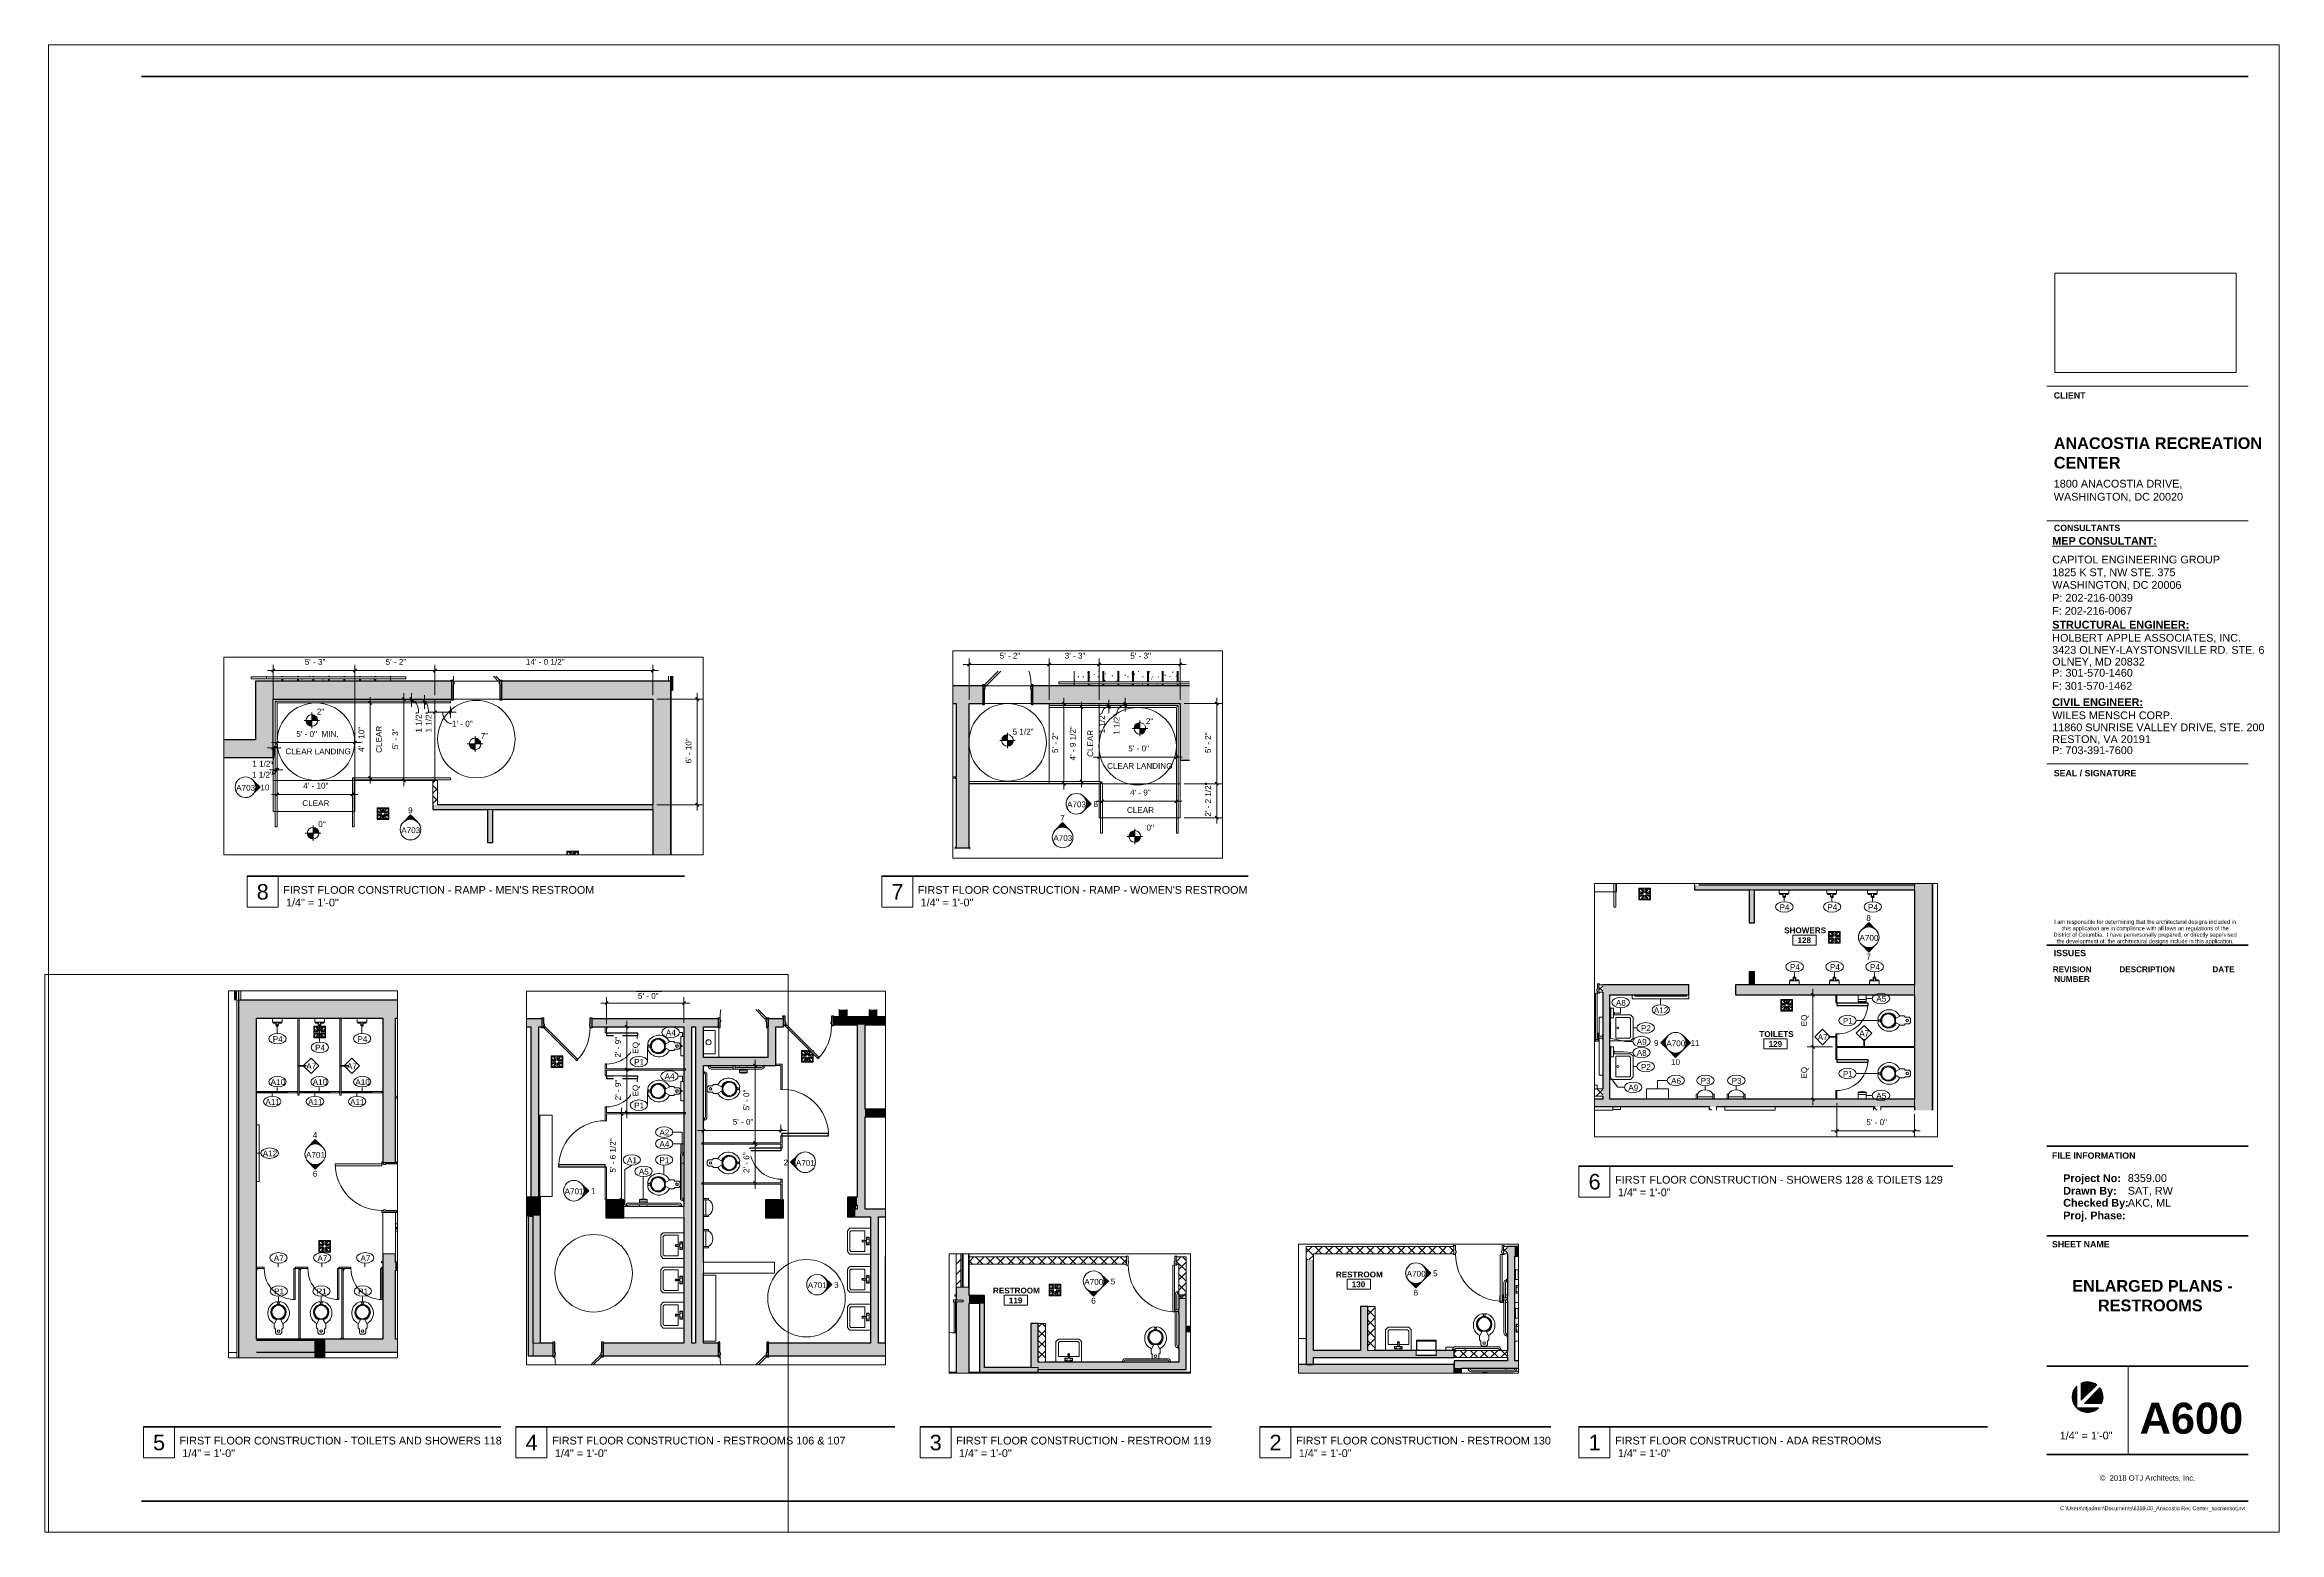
# Paper-space layout 'Layout1' of a CAD drawing. Header units: inches. Extents: x 0 to 36.1, y 0 to 24.
# The model-space entities are those that its viewports show. They can reach past a viewport. Long polylines and large blocks are cut down to what shows.
import ezdxf

# ---------------------------------------------------------------- set-up
doc = ezdxf.new("R2010")
doc.units = ezdxf.units.IN
doc.header["$MEASUREMENT"] = 0
doc.linetypes.add('Center 1_8_', pattern=[0.3125, 0.125, -0.0625, 0.0625, -0.0625])
doc.linetypes.add('Overhead 1_16_', pattern=[0.101562, 0.0625, -0.039062])
for name, color, linetype, lineweight in [('A-ANNO-DIMS', 211, 'Continuous', 9), ('A-ANNO-DIMS-48', 211, 'Continuous', 9), ('A-ANNO-NOTE', 131, 'Continuous', 9), ('A-AREA-IDEN', 2, 'Continuous', 9), ('A-DETL', 90, 'Continuous', 9), ('A-DOOR', 31, 'Continuous', 18), ('A-FLOR', 192, 'Continuous', 18), ('A-FLOR-HRAL', 11, 'Continuous', 9), ('A-FLOR-LEVL', 51, 'Continuous', 9), ('A-WALL', 113, 'Continuous', 18), ('A-WALL-IDEN', 211, 'Continuous', 9), ('A-WALL-PATT', 111, 'Continuous', 18), ('G-ANNO-DIMS', 111, 'Continuous', 9), ('G-ANNO-SYMB', 111, 'Continuous', 9), ('G-ANNO-TTLB', 6, 'Continuous', 9), ('G-ANNO-TTLB-THIN', 151, 'Continuous', 9), ('G-ANNO-TTLB-WIDE', 214, 'Continuous', 50), ('G-IMPT', 8, 'Continuous', 9), ('I-FURN', 30, 'Continuous', 9), ('I-WALL', 2, 'Continuous', 18), ('M-EQPM', 50, 'Continuous', 18), ('P-SANR-FIXT', 6, 'Continuous', 9), ('P-SANR-FIXT-IDEN', 2, 'Continuous', 9), ('Q-SPCQ', 91, 'Continuous', 9), ('S-STRS', 31, 'Continuous', 18)]:
    doc.layers.add(name, color=color, linetype=linetype, lineweight=lineweight)
doc.layers.add('G-ANNO-NPLT', color=191, linetype='Continuous', plot=False)
doc.styles.add('Arial', font='arial.ttf', dxfattribs={"height": 4.5})
doc.styles.add('Arial_1', font='arial.ttf', dxfattribs={"height": 0.064781})
doc.styles.add('Arial_2', font='arial.ttf', dxfattribs={"height": 0.125})
doc.styles.add('Arial_B', font='arialbd.ttf', dxfattribs={"height": 0.09375})
doc.styles.add('Swis721 Lt BT', font='swissl.ttf', dxfattribs={"height": 4.5})
doc.styles.add('Swis721 Lt BT_1', font='swissl.ttf', dxfattribs={"height": 0.088084})
doc.styles.add('Swis721 Lt BT_2', font='swissl.ttf', dxfattribs={"height": 0.125})
doc.styles.add('Swis721 Lt BT_3', font='swissl.ttf', dxfattribs={"height": 0.0625})
doc.styles.add('Swis721 Lt BT_4', font='swissl.ttf', dxfattribs={"height": 0.25})
doc.styles.add('Swis721 Lt BT_B', font='', dxfattribs={"height": 4.5})
doc.styles.add('Swis721 Lt BT_B_1', font='', dxfattribs={"height": 0.101562})
doc.styles.add('Swis721 Lt BT_B_2', font='', dxfattribs={"height": 0.125})
doc.styles.add('Swis721 Lt BT_B_3', font='', dxfattribs={"height": 0.5})
doc.styles.add('Swis721 Lt BT_B_4', font='', dxfattribs={"height": 0.1875})
doc.styles.get('Swis721 Lt BT_B').set_extended_font_data('Swis721 Lt BT', bold=True)
doc.styles.get('Swis721 Lt BT_B_1').set_extended_font_data('Swis721 Lt BT', bold=True)
doc.styles.get('Swis721 Lt BT_B_2').set_extended_font_data('Swis721 Lt BT', bold=True)
doc.styles.get('Swis721 Lt BT_B_3').set_extended_font_data('Swis721 Lt BT', bold=True)
doc.styles.get('Swis721 Lt BT_B_4').set_extended_font_data('Swis721 Lt BT', bold=True)
doc.dimstyles.new('OTJ_-_3_32__Linear', dxfattribs={"dimscale": 12, "dimtxt": 4.748918, "dimasz": 0.1875, "dimexe": 0.375, "dimexo": 0.25, "dimgap": 0.25, "dimtad": 1, "dimdec": 1, "dimrnd": 0.5, "dimzin": 3, "dimdsep": 46, "dimlunit": 4, "dimtxsty": 'Swis721 Lt BT', "dimblk1": 'OBLIQUE', "dimblk2": 'OBLIQUE', "dimsah": 1, "dimcen": 0.09, "dimdle": 0.375, "dimazin": 0, "dimtfac": 1, "dimtdec": 4, "dimtix": 1, "dimtmove": 0, "dimatfit": 3, "dimfxl": 1, "dimtvp": 1, "dimtfill": 1, "dimfrac": 2, "dimtolj": 1, "dimtzin": 0, "dimarcsym": 2})
doc.dimstyles.new('OTJ_-_3_32__Linear_1', dxfattribs={"dimscale": 12, "dimtxt": 4.748918, "dimasz": 0.1875, "dimexe": 0.375, "dimexo": 0.25, "dimgap": 0.25, "dimtad": 1, "dimdec": 1, "dimrnd": 0.5, "dimzin": 3, "dimdsep": 46, "dimlunit": 4, "dimtxsty": 'Swis721 Lt BT', "dimblk1": 'OBLIQUE', "dimblk2": 'OBLIQUE', "dimsah": 1, "dimcen": 0.09, "dimdle": 0.375, "dimazin": 0, "dimtfac": 1, "dimtdec": 4, "dimtix": 1, "dimtmove": 2, "dimatfit": 3, "dimfxl": 1, "dimtvp": 1, "dimtfill": 1, "dimfrac": 2, "dimtolj": 1, "dimtzin": 0, "dimarcsym": 2})
doc.dimstyles.new('OTJ_-_3_32__Linear__1_2__Tolerance', dxfattribs={"dimscale": 12, "dimtxt": 4.748918, "dimasz": 0.1875, "dimexe": 0.375, "dimexo": 0.25, "dimgap": 0.25, "dimtad": 1, "dimdec": 1, "dimrnd": 0.5, "dimzin": 1, "dimdsep": 46, "dimlunit": 4, "dimtxsty": 'Swis721 Lt BT', "dimblk1": 'OBLIQUE', "dimblk2": 'OBLIQUE', "dimsah": 1, "dimcen": 0.09, "dimdle": 0.375, "dimazin": 0, "dimtfac": 1, "dimtdec": 4, "dimtix": 1, "dimtmove": 0, "dimatfit": 3, "dimfxl": 1, "dimtvp": 1, "dimfrac": 2, "dimtolj": 1, "dimtzin": 0, "dimarcsym": 2})
doc.dimstyles.new('OTJ_-_3_32__Linear__1_2__Tolerance_1', dxfattribs={"dimscale": 12, "dimtxt": 4.748918, "dimasz": 0.1875, "dimexe": 0.375, "dimexo": 0.25, "dimgap": 0.25, "dimtad": 1, "dimdec": 1, "dimrnd": 0.5, "dimzin": 1, "dimdsep": 46, "dimlunit": 4, "dimtxsty": 'Swis721 Lt BT', "dimblk1": 'OBLIQUE', "dimblk2": 'OBLIQUE', "dimsah": 1, "dimcen": 0.09, "dimdle": 0.375, "dimazin": 0, "dimtfac": 1, "dimtdec": 4, "dimtix": 1, "dimtmove": 1, "dimatfit": 3, "dimfxl": 1, "dimtvp": 1, "dimfrac": 2, "dimtolj": 1, "dimtzin": 0, "dimarcsym": 2})
doc.dimstyles.new('OTJ_-_3_32__Linear__1_2__Tolerance__inches_', dxfattribs={"dimscale": 12, "dimtxt": 4.748918, "dimasz": 0.1875, "dimexe": 0.375, "dimexo": 0.25, "dimgap": 0.25, "dimtad": 1, "dimdec": 1, "dimrnd": 0.5, "dimzin": 0, "dimdsep": 46, "dimlunit": 5, "dimtxsty": 'Swis721 Lt BT', "dimblk1": 'OBLIQUE', "dimblk2": 'OBLIQUE', "dimsah": 1, "dimcen": 0.09, "dimdle": 0.375, "dimazin": 0, "dimtfac": 1, "dimtdec": 4, "dimtix": 1, "dimtmove": 1, "dimatfit": 3, "dimfxl": 1, "dimtvp": 1, "dimfrac": 2, "dimtolj": 1, "dimtzin": 0, "dimarcsym": 2})
picture_1 = doc.add_image_def('image1.jpg', size_in_pixel=(2551, 1396))
pattern_1 = [(45, (439.6444, 0), (-4.006467, 4.006467), []), (135, (439.6444, 0), (-4.006467, -4.006467), [])]
pattern_2 = [(45, (2267.7115, 0), (-4.006467, 4.006467), []), (135, (2267.7115, 0), (-4.006467, -4.006467), [])]
pattern_3 = [(45, (1136.898, 0), (-4.006467, 4.006467), []), (135, (1136.898, 0), (-4.006467, -4.006467), [])]
pattern_4 = [(0, (3214.8216, 0), (15.36, 3.84), [0.634, -10.886, 0.634, -10.886, -61.44]), (0, (3214.8216, 0), (15.36, 3.84), [-23.04, 0.634, -22.406, 0.634, -10.886, -26.88]), (0, (3214.8216, 0), (15.36, 3.84), [-57.6, 0.634, -7.046, 0.634, -18.566]), (120, (3220.5816, 1.92), (-11.005538, 11.38215), [0.634, -10.886, 0.634, -10.886, -61.44]), (120, (3220.5816, 1.92), (-11.005538, 11.38215), [-23.04, 0.634, -22.406, 0.634, -10.886, -26.88]), (120, (3220.5816, 1.92), (-11.005538, 11.38215), [-57.6, 0.634, -7.046, 0.634, -18.566]), (240, (3222.5016, 9.6), (-4.354462, -15.22215), [0.634, -10.886, 0.634, -10.886, -61.44]), (240, (3222.5016, 9.6), (-4.354462, -15.22215), [-23.04, 0.634, -22.406, 0.634, -10.886, -26.88]), (240, (3222.5016, 9.6), (-4.354462, -15.22215), [-57.6, 0.634, -7.046, 0.634, -18.566])]
pattern_5 = [(0, (1753.915, 0), (15.36, 3.84), [0.634, -10.886, 0.634, -10.886, -61.44]), (0, (1753.915, 0), (15.36, 3.84), [-23.04, 0.634, -22.406, 0.634, -10.886, -26.88]), (0, (1753.915, 0), (15.36, 3.84), [-57.6, 0.634, -7.046, 0.634, -18.566]), (120, (1759.675, 1.92), (-11.005538, 11.38215), [0.634, -10.886, 0.634, -10.886, -61.44]), (120, (1759.675, 1.92), (-11.005538, 11.38215), [-23.04, 0.634, -22.406, 0.634, -10.886, -26.88]), (120, (1759.675, 1.92), (-11.005538, 11.38215), [-57.6, 0.634, -7.046, 0.634, -18.566]), (240, (1761.595, 9.6), (-4.354462, -15.22215), [0.634, -10.886, 0.634, -10.886, -61.44]), (240, (1761.595, 9.6), (-4.354462, -15.22215), [-23.04, 0.634, -22.406, 0.634, -10.886, -26.88]), (240, (1761.595, 9.6), (-4.354462, -15.22215), [-57.6, 0.634, -7.046, 0.634, -18.566])]

# ---------------------------------------------------------------- blocks, each defined once
blk = doc.blocks.new('Titleblock - 24 x 36 - DC-6820859-ENLARGED PLANS - RESTROOMS')
at = {"layer": 'G-ANNO-TTLB'}
h = blk.add_hatch(color=256, dxfattribs=at)
edge = h.paths.add_edge_path(flags=0)
edge.add_line((32.744, 2.366), (32.744, 2.015))
edge.add_arc((32.919, 2.191), 0.249, 135, 225, ccw=False)
h = blk.add_hatch(color=256, dxfattribs=at)
edge = h.paths.add_edge_path(flags=0)
edge.add_line((32.817, 2.14), (32.817, 2.417))
edge.add_arc((32.919, 2.191), 0.249, 53.4565, 114.3927, ccw=False)
edge.add_line((33.067, 2.39), (32.817, 2.14))
h = blk.add_hatch(color=256, dxfattribs=at)
edge = h.paths.add_edge_path(flags=0)
edge.add_line((33.146, 2.088), (32.868, 2.088))
edge.add_line((32.868, 2.088), (33.119, 2.339))
edge.add_arc((32.919, 2.191), 0.249, -24.3927, 36.5435, ccw=False)
h = blk.add_hatch(color=256, dxfattribs=at)
edge = h.paths.add_edge_path(flags=0)
edge.add_line((32.744, 2.015), (33.095, 2.015))
edge.add_arc((32.919, 2.191), 0.249, 225, 315, ccw=False)
at = {"layer": 'A-ANNO-NOTE'}
for p, q in [((32.744, 2.015), (32.744, 2.366)), ((32.744, 2.366), (32.744, 2.015)), ((32.744, 2.015), (32.744, 2.366)), ((32.817, 2.417), (32.817, 2.14)), ((32.817, 2.14), (32.817, 2.417)), ((32.817, 2.417), (32.817, 2.14)), ((33.067, 2.39), (32.817, 2.14)), ((32.817, 2.14), (33.067, 2.39)), ((32.817, 2.14), (33.067, 2.39)), ((33.119, 2.339), (32.868, 2.088)), ((32.868, 2.088), (33.119, 2.339)), ((33.119, 2.339), (32.868, 2.088)), ((33.095, 2.015), (32.744, 2.015)), ((32.744, 2.015), (33.095, 2.015)), ((33.095, 2.015), (32.744, 2.015)), ((33.146, 2.088), (32.868, 2.088)), ((32.868, 2.088), (33.146, 2.088)), ((32.868, 2.088), (33.146, 2.088))]:
    blk.add_line(p, q, dxfattribs=at)
for start, end in [(135, 225), (135, 225), (135, 225), (53.4565, 114.3927), (53.4565, 114.3927), (53.4565, 114.3927), (335.6073, 36.5435), (335.6073, 36.5435), (335.6073, 36.5435), (225, 315), (225, 315), (225, 315)]:
    blk.add_arc((32.919, 2.191), 0.249, start, end, dxfattribs=at)
at = {"layer": 'G-ANNO-TTLB'}
for p, q in [((0.012, 24.012), (0.012, 0.012)), ((36.013, 24.012), (0.012, 24.012)), ((36.013, 0.012), (36.013, 24.012)), ((32.262, 18.502), (35.512, 18.502)), ((32.262, 18.502), (35.512, 18.502)), ((0.012, 0.012), (36.013, 0.012))]:
    blk.add_line(p, q, dxfattribs=at)
at = {"layer": 'G-ANNO-TTLB-THIN'}
for p, q in [((32.262, 16.331), (35.512, 16.331)), ((32.262, 12.407), (35.512, 12.407)), ((33.575, 2.69), (33.575, 1.262))]:
    blk.add_line(p, q, dxfattribs=at)
at = {"layer": 'G-ANNO-TTLB-WIDE'}
for p, q in [((35.512, 23.502), (1.512, 23.502)), ((32.262, 9.481), (35.512, 9.481)), ((35.512, 6.238), (32.262, 6.238)), ((35.512, 4.791), (32.262, 4.791)), ((32.262, 2.69), (35.512, 2.69)), ((32.262, 1.262), (35.512, 1.262)), ((1.512, 0.512), (32.262, 0.512)), ((32.262, 0.512), (35.512, 0.512))]:
    blk.add_line(p, q, dxfattribs=at)
at = {"layer": 'G-ANNO-TTLB', "attachment_point": 1}
for s, insert, char_height, width, style in [('CLIENT', (32.373, 18.405), 0.1016, 0.57128, 'Swis721 Lt BT_B_1'), ('CONSULTANTS', (32.374, 16.266), 0.10156, 1.19938, 'Swis721 Lt BT_B_1'), ('\\LMEP CONSULTANT:', (32.348, 16.07), 0.125, 1.94425, 'Swis721 Lt BT_B_2'), ('SEAL / SIGNATURE', (32.373, 12.31), 0.10156, 1.48344, 'Swis721 Lt BT_B_1'), ('I am responsible for determining that the architectural designs included in ', (32.38, 9.892), 0.06478, 3.51922, 'Arial_1'), ('this application are in compliance with all laws an regulations of the ', (32.51, 9.788), 0.06478, 3.20991, 'Arial_1'), ('District of Columbia.  I have pemvrsonally prepared, or directly supervised ', (32.369, 9.684), 0.06478, 3.53184, 'Arial_1'), ('ISSUES', (32.373, 9.407), 0.1016, 0.58075, 'Swis721 Lt BT_B_1'), ('the development of, the architectural designs include in this application.', (32.421, 9.579), 0.06478, 3.39297, 'Arial_1'), ('REVISION', (32.357, 9.14), 0.0937, 0.76381, 'Arial_B'), ('DESCRIPTION', (33.432, 9.14), 0.09375, 1.09838, 'Arial_B'), ('DATE', (34.934, 9.14), 0.0937, 0.43556, 'Arial_B'), ('NUMBER', (32.38, 8.984), 0.0937, 0.71016, 'Arial_B'), ('FILE INFORMATION', (32.344, 6.138), 0.10156, 1.51816, 'Swis721 Lt BT_B_1'), ('Project No:', (32.525, 5.786), 0.125, 1.05103, 'Swis721 Lt BT_B_2'), ('Drawn By:', (32.525, 5.583), 0.125, 0.96581, 'Swis721 Lt BT_B_2'), ('Checked By:', (32.525, 5.389), 0.125, 1.20253, 'Swis721 Lt BT_B_2'), ('Proj. Phase:', (32.525, 5.185), 0.125, 1.13625, 'Swis721 Lt BT_B_2'), ('SHEET NAME', (32.344, 4.708), 0.1016, 1.04156, 'Swis721 Lt BT_B_1'), ('©  2018 OTJ Architects, Inc.', (33.116, 0.93), 0.08808, 1.85587, 'Swis721 Lt BT_1')]:
    blk.add_mtext(s, dxfattribs=dict(at, insert=insert, char_height=char_height, width=width, style=style))
at = {"layer": 'G-ANNO-TTLB'}
image = blk.add_image(picture_1, insert=(32.391, 18.726), size_in_units=(2.926, 1.601), dxfattribs=at)
image.dxf.flags = 7
blk = doc.blocks.new('Viewport - View Title-792418-ENLARGED PLANS - RESTROOMS')
at = {"layer": 'G-ANNO-TTLB'}
for p, q in [((-0.5, 0), (-0.5, -0.5)), ((0, 0), (0, -0.5)), ((0, -0.5), (-0.5, -0.5))]:
    blk.add_line(p, q, dxfattribs=at)
at = {"layer": 'G-ANNO-TTLB', "lineweight": 90}
blk.add_line((-0.5, 0), (0, 0), dxfattribs=at)
blk = doc.blocks.new('Door - Single - Solid Door 36_ x 84_-7146193-FIRST FLOOR CONSTRUCTION - RESTROOM 130')
at = {"layer": 'A-DOOR'}
for p, q in [((-14.006, 39.651), (-12.631, 39.651)), ((-14.006, 3.651), (-14.006, 39.651)), ((-12.631, 39.651), (-12.631, 3.651)), ((-12.631, 3.651), (-14.006, 3.651))]:
    blk.add_line(p, q, dxfattribs=at)
at = {"layer": 'A-DOOR', "lineweight": 9}
for p, q in [((-15.631, 3.651), (-15.631, 2.901)), ((-14.131, 3.651), (-15.631, 3.651)), ((-14.131, 2.151), (-14.131, 3.651)), ((23.619, 3.651), (22.119, 3.651)), ((22.119, 3.651), (22.119, 2.151)), ((23.619, 2.901), (23.619, 3.651)), ((-13.631, 2.151), (-14.131, 2.151)), ((-13.631, 0.651), (-13.631, 2.151)), ((22.119, 2.151), (21.619, 2.151)), ((21.619, 2.151), (21.619, 0.651)), ((-14.131, -3.474), (-14.131, 0.651)), ((-14.131, 0.651), (-13.631, 0.651)), ((21.619, 0.651), (22.119, 0.651)), ((22.119, 0.651), (22.119, -3.474)), ((-15.631, -2.724), (-15.631, -3.474)), ((23.619, -3.474), (23.619, -2.724)), ((-15.631, -3.474), (-14.131, -3.474)), ((22.119, -3.474), (23.619, -3.474))]:
    blk.add_line(p, q, dxfattribs=at)
blk.add_arc((-14.006, 3.651), 36, 359.5, 90, dxfattribs=at)
blk = doc.blocks.new('Water Closet - Flush Valve - Floor Mounted - Private - Flushing Greater than 1_6 gpf-6857337-FIRST FLOOR CONSTRUCTION - RESTROOM 130')
at = {"layer": 'P-SANR-FIXT'}
for p, q in [((-1.5, 0), (-2.5, -1)), ((1.5, 0), (-1.5, 0)), ((2.5, -1), (1.5, 0)), ((-2.5, -1), (-2.5, -4)), ((2.5, -4), (2.5, -1)), ((-2.5, -4), (-3.5, -5)), ((3.5, -5), (2.5, -4)), ((-3.5, -5), (-3.5, -8.375)), ((3.5, -8.375), (3.5, -5)), ((-1.687, -11.063), (-3.25, -8.219)), ((3.25, -8.219), (1.688, -11.063))]:
    blk.add_line(p, q, dxfattribs=at)
for centre, radius, start, end in [((0, -2.5), 1, 360, 180), ((0, -2.5), 1, 180, 360), ((0.738, -16.446), 9.143, 115.8609, 252.5741), ((-0.738, -16.446), 9.143, 287.4259, 64.1391), ((0.095, -16.907), 6.11, 106.9633, 257.0367), ((0, -17.25), 5.75, 0, 180), ((-0.095, -16.907), 6.11, 282.9633, 73.0367), ((0, -17.25), 5.75, 104.0429, 108.5788), ((0, -17.25), 5.75, 71.4212, 75.9571), ((0, -17.188), 5.125, 90, 270), ((0, -17.25), 5.75, 118.1189, 123.4335), ((0, -17.188), 5.125, 270, 90), ((0, -17.25), 5.75, 56.5665, 61.8811), ((0, -17.25), 5.75, 132.2685, 137.754), ((0, -17.25), 5.75, 42.246, 47.7315), ((0, -17.25), 5.75, 146.5915, 151.9011), ((0, -17.25), 5.75, 28.0989, 33.4085), ((0, -17.25), 5.75, 161.4419, 165.9707), ((0, -17.25), 5.75, 14.0293, 18.5581), ((0, -17.25), 5.75, 180, 238.3584), ((0, -17.25), 5.75, 301.6416, 0), ((0, -17.25), 5.75, 240.6149, 251.1591), ((0, -17.25), 5.75, 288.8409, 299.3851), ((-1.638, -24.015), 1.21, 252.5741, 72.5741), ((0, -17.25), 5.75, 255.8551, 284.1449), ((1.638, -24.015), 1.21, 107.4259, 287.4259), ((0, -17.25), 7.75, 263.5978, 276.4022)]:
    blk.add_arc(centre, radius, start, end, dxfattribs=at)
blk = doc.blocks.new('Lavatory - Wall Mounted - 20_x18_ - Public-6857333-FIRST FLOOR CONSTRUCTION - RESTROOM 130')
at = {"layer": 'P-SANR-FIXT'}
for p, q in [((778.988, 248.967), (776.988, 246.967)), ((794.988, 248.967), (778.988, 248.967)), ((796.988, 246.967), (794.988, 248.967)), ((776.988, 246.967), (776.988, 230.967)), ((778.988, 246.138), (779.816, 246.967)), ((779.816, 246.967), (794.16, 246.967)), ((794.16, 246.967), (794.988, 246.138)), ((796.988, 230.967), (796.988, 246.967)), ((778.988, 235.467), (778.988, 246.138)), ((794.988, 246.138), (794.988, 235.467)), ((786.488, 237.556), (787.488, 237.556)), ((786.488, 237.556), (786.488, 234.092)), ((787.488, 234.092), (787.488, 237.556)), ((786.488, 235.467), (778.988, 235.467)), ((794.988, 235.467), (787.488, 235.467)), ((789.988, 234.092), (783.988, 234.092)), ((783.988, 234.092), (783.988, 232.092)), ((787.488, 234.092), (786.488, 234.092)), ((789.988, 232.092), (789.988, 234.092)), ((783.988, 232.092), (789.988, 232.092))]:
    blk.add_line(p, q, dxfattribs=at)
for centre, start, end in [((786.988, 236.967), 52.3964, 127.6036), ((786.988, 236.967), 52.3964, 127.6036), ((786.988, 236.967), 132.0711, 180), ((786.988, 236.967), 132.0711, 180), ((786.988, 236.967), 0, 47.9289), ((786.988, 236.967), 0, 47.9289), ((786.988, 236.967), 180, 227.9289), ((786.988, 236.967), 180, 227.9289), ((786.988, 236.967), 312.0711, 0), ((786.988, 236.967), 312.0711, 0), ((784.988, 233.092), 0, 180), ((788.988, 233.092), 0, 180), ((784.988, 233.092), 180, 0), ((788.988, 233.092), 180, 0)]:
    blk.add_arc(centre, 0.75, start, end, dxfattribs=at)
blk = doc.blocks.new('P-Grab_Bar-42in - 42 INCH-3757786-FIRST FLOOR CONSTRUCTION - RESTROOM 130')
at = {"layer": 'I-FURN'}
for p, q in [((871.296, 286.367), (871.436, 286.367)), ((870.826, 285.603), (870.826, 285.671)), ((870.826, 285.603), (870.826, 284.331)), ((870.825, 284.263), (870.825, 284.331)), ((868.648, 271.464), (868.648, 283.397)), ((869.918, 283.391), (869.918, 271.712)), ((871.436, 283.567), (871.296, 283.567)), ((868.648, 244.539), (868.648, 270.47)), ((869.918, 270.218), (869.918, 244.539)), ((871.296, 244.367), (871.436, 244.367)), ((870.825, 243.603), (870.825, 243.671)), ((870.825, 243.603), (870.825, 242.329)), ((870.825, 242.263), (870.825, 242.329)), ((871.436, 241.567), (871.296, 241.567))]:
    blk.add_line(p, q, dxfattribs=at)
for centre, radius, start, end in [((870.979, 286.11), 0.0998, 286.0161, 349.9895), ((871.174, 286.094), 0.0975, 119.154, 180.8489), ((871.105, 286.275), 0.0984, 282.9565, 357.0456), ((871.296, 286.273), 0.0934, 90, 182.0008), ((870.858, 285.672), 0.0327, 122.2704, 183.2464), ((870.703, 285.919), 0.259, 302.2704, 359.7352), ((871.059, 285.931), 0.0983, 122.1818, 187.8257), ((870.859, 283.392), 2.211, 90.8636, 179.8856), ((870.864, 283.385), 0.946, 92.3393, 179.6607), ((870.858, 284.261), 0.0327, 176.7675, 237.7339), ((870.703, 284.015), 0.259, 0.2661, 57.7339), ((871.059, 284.002), 0.0983, 172.1794, 237.8206), ((870.979, 283.823), 0.0998, 10.0117, 73.9883), ((871.174, 283.839), 0.0975, 179.1532, 240.8468), ((871.105, 283.658), 0.0984, 2.955, 77.045), ((871.296, 283.66), 0.0934, 178, 270), ((870.858, 244.539), 2.21, 180, 269.1445), ((870.864, 244.548), 0.946, 180.5765, 267.6589), ((871.105, 244.275), 0.0984, 282.9529, 357.0442), ((871.296, 244.273), 0.0934, 90, 181.9989), ((870.703, 243.919), 0.259, 302.2602, 359.7322), ((871.059, 243.931), 0.0983, 122.176, 187.8138), ((870.979, 244.11), 0.0998, 286.0057, 349.9867), ((871.174, 244.094), 0.0975, 119.1521, 180.844), ((870.858, 243.672), 0.0327, 122.2602, 183.2136), ((870.858, 242.261), 0.0327, 176.7864, 237.7398), ((870.703, 242.015), 0.259, 0.2678, 57.7398), ((871.059, 242.002), 0.0983, 172.1862, 237.824), ((870.979, 241.823), 0.0998, 10.0133, 73.9943), ((871.174, 241.839), 0.0975, 179.156, 240.8479), ((871.105, 241.658), 0.0984, 2.9558, 77.0471), ((871.296, 241.66), 0.0934, 178.0011, 270)]:
    blk.add_arc(centre, radius, start, end, dxfattribs=at)
blk = doc.blocks.new('P-Grab_Bar-36in - 36 INCH-3759717-FIRST FLOOR CONSTRUCTION - RESTROOM 130')
at = {"layer": 'I-FURN'}
for p, q in [((831.258, 233.754), (864.116, 233.754)), ((864.11, 232.484), (831.258, 232.484)), ((828.982, 231.577), (829.048, 231.577)), ((830.322, 231.577), (829.048, 231.577)), ((830.322, 231.577), (830.39, 231.577)), ((864.982, 231.577), (865.05, 231.577)), ((866.322, 231.577), (865.05, 231.577)), ((866.322, 231.577), (866.39, 231.577)), ((828.286, 230.967), (828.286, 231.106)), ((831.086, 231.106), (831.086, 230.967)), ((864.286, 230.967), (864.286, 231.106)), ((867.086, 231.106), (867.086, 230.967))]:
    blk.add_line(p, q, dxfattribs=at)
for centre, radius, start, end in [((831.258, 231.544), 2.21, 90, 179.1445), ((864.111, 231.544), 2.211, 0.8636, 89.8856), ((831.267, 231.538), 0.946, 90.5765, 177.6589), ((864.104, 231.538), 0.946, 2.3393, 89.6607), ((828.558, 231.228), 0.0975, 89.156, 150.8479), ((828.542, 231.424), 0.0998, 280.0133, 343.9943), ((828.721, 231.344), 0.0983, 82.1862, 147.824), ((828.734, 231.7), 0.259, 270.2678, 327.7398), ((828.98, 231.544), 0.0327, 86.7864, 147.7398), ((830.391, 231.544), 0.0327, 32.2602, 93.2136), ((830.638, 231.7), 0.259, 212.2602, 269.7322), ((830.65, 231.344), 0.0983, 32.176, 97.8138), ((830.829, 231.424), 0.0998, 196.0057, 259.9867), ((830.813, 231.228), 0.0975, 29.1521, 90.844), ((864.558, 231.228), 0.0975, 89.1532, 150.8468), ((864.542, 231.424), 0.0998, 280.0117, 343.9883), ((864.721, 231.344), 0.0983, 82.1794, 147.8206), ((864.734, 231.7), 0.259, 270.2661, 327.7339), ((864.98, 231.544), 0.0327, 86.7675, 147.7339), ((866.391, 231.544), 0.0327, 32.2704, 93.2464), ((866.638, 231.7), 0.259, 212.2704, 269.7352), ((866.65, 231.344), 0.0983, 32.1818, 97.8257), ((866.829, 231.424), 0.0998, 196.0161, 259.9895), ((866.813, 231.228), 0.0975, 29.154, 90.8489), ((828.379, 231.106), 0.0934, 88.0011, 180), ((828.377, 231.297), 0.0984, 272.9558, 347.0471), ((830.994, 231.297), 0.0984, 192.9529, 267.0442), ((830.992, 231.106), 0.0934, 0, 91.9989), ((864.379, 231.106), 0.0934, 88, 180), ((864.377, 231.297), 0.0984, 272.955, 347.045), ((866.994, 231.297), 0.0984, 192.9565, 267.0456), ((866.992, 231.106), 0.0934, 0, 92.0008)]:
    blk.add_arc(centre, radius, start, end, dxfattribs=at)
blk = doc.blocks.new('P-Grab_Bar_18in_Vertical - 18 INCH-3762424-FIRST FLOOR CONSTRUCTION - RESTROOM 130')
at = {"layer": 'P-SANR-FIXT'}
for p, q in [((0.737, 2.355), (0.75, 2.25)), ((-0.75, 1), (-0.75, 0.25)), ((-0.75, 1), (-0.75, 0.25)), ((0.75, 0.25), (0.75, 1)), ((0.75, 0.25), (0.75, 1)), ((-2, 0.25), (-2, 0)), ((-2, 0.25), (-2, 0)), ((-1.95, 0.25), (0, 0.25)), ((-1.95, 0.25), (-1.95, 0.25)), ((0, 0.25), (1.95, 0.25)), ((1.95, 0.25), (1.95, 0.25)), ((2, 0), (2, 0.25)), ((2, 0), (2, 0.25)), ((0, 0), (-1.95, 0)), ((1.95, 0), (0, 0))]:
    blk.add_line(p, q, dxfattribs=at)
at = {"layer": 'P-SANR-FIXT', "flags": 128}
for points in [[(-0.233, 2.946), (-0.188, 2.976), (-0.007, 2.999)], [(0.381, 2.87), (0.459, 2.843), (0.496, 2.787)], [(-0.75, 2.25), (-0.75, 2.091), (-0.75, 1.654), (-0.75, 1.05), (-0.75, 1)], [(-0.75, 2.038), (-0.75, 2.065), (-0.75, 2.249), (-0.75, 2.25)], [(0.75, 1), (0.75, 1.611), (0.75, 2.065), (0.75, 2.249), (0.75, 2.25)], [(0.75, 2.25), (0.75, 2.091), (0.75, 1.654), (0.75, 1.05), (0.75, 1)], [(-0.75, 1), (-0.75, 1.611), (-0.75, 1.86)]]:
    blk.add_lwpolyline(points, dxfattribs=at)
blk = doc.blocks.new('Water Closet - Flush Valve - Floor Mounted - Private - Flushing Greater than 1_6 gpf ADA-7296049-FIRST FLOOR CONSTRUCTION - RESTROOM 130')
at = {"layer": 'P-SANR-FIXT'}
for p, q in [((-1.5, 0), (-2.097, -0.597)), ((1.5, 0), (-1.5, 0)), ((2.097, -0.597), (1.5, 0))]:
    blk.add_line(p, q, dxfattribs=at)
blk = doc.blocks.new('Lavatory - Wall Mounted - 20_x18_ - Public-V6-FIRST FLOOR CONSTRUCTION - RESTROOM 130')
at = {"layer": 'P-SANR-FIXT'}
for p, q in [((880.047, 288.154), (879.806, 288.154)), ((880.047, 281.154), (878.186, 281.154)), ((878.186, 281.154), (878.186, 275.154)), ((878.186, 275.154), (880.047, 275.154)), ((877.061, 268.154), (880.047, 268.154))]:
    blk.add_line(p, q, dxfattribs=at)
for centre, start, end in [((879.186, 280.154), 90, 270), ((879.186, 280.154), 270, 90), ((879.186, 276.154), 90, 270), ((879.186, 276.154), 270, 90)]:
    blk.add_arc(centre, 0.75, start, end, dxfattribs=at)
blk = doc.blocks.new('P-Seat_Cover_Dispenser - P-Seat_Cover_Dispenser-2689002-FIRST FLOOR CONSTRUCTION - RESTROOM 130')
at = {"layer": 'P-SANR-FIXT'}
for p, q in [((870.325, 215.682), (870.325, 217.2)), ((877.508, 214.825), (880.047, 214.825))]:
    blk.add_line(p, q, dxfattribs=at)
blk.add_ellipse((877.819, 215.547), major_axis=(0.391, 0), ratio=0.967919, start_param=5.081096, end_param=5.973649, dxfattribs=at)
blk = doc.blocks.new('Toilet-Tissue-Dispenser_Bobrick_B-4288 - B-4288-7181558-FIRST FLOOR CONSTRUCTION - RESTROOM 130')
at = {"layer": 'P-SANR-FIXT'}
for p, q in [((867.248, 273.998), (868.648, 273.998)), ((867.811, 274.001), (867.811, 267.935)), ((869.918, 273.998), (871.436, 273.998)), ((865.498, 271.217), (865.429, 271.217)), ((865.429, 271.217), (865.429, 271.183)), ((865.429, 270.717), (865.429, 271.217)), ((865.498, 271.217), (865.498, 270.717)), ((865.498, 271.183), (865.498, 271.217)), ((865.429, 270.75), (865.429, 270.717)), ((865.429, 270.717), (865.498, 270.717)), ((865.498, 270.717), (865.498, 270.75)), ((866.195, 269.122), (866.195, 267.933)), ((868.648, 267.935), (865.938, 267.935)), ((871.436, 267.935), (869.918, 267.935))]:
    blk.add_line(p, q, dxfattribs=at)
for centre, radius, start, end in [((879.201, 270.967), 13.703, 167.6406, 180), ((865.938, 273.873), 0.125, 128.8203, 167.6406), ((879.201, 270.967), 13.703, 180, 192.3594), ((865.938, 268.06), 0.125, 192.3594, 270)]:
    blk.add_arc(centre, radius, start, end, dxfattribs=at)
blk = doc.blocks.new('P-Recessed Trash and Paper Towel Dispenser - Large_Receptacle-2830695-FIRST FLOOR CONSTRUCTION - RESTROOM 130')
at = {"layer": 'Q-SPCQ', "color": 7}
for p, q in [((800.901, 231.247), (800.901, 238.655)), ((801.026, 238.655), (800.951, 238.655)), ((801.029, 231.397), (801.026, 238.655)), ((801.212, 238.967), (815.841, 238.967)), ((801.262, 238.967), (801.262, 238.897)), ((801.262, 238.897), (815.89, 238.897)), ((815.89, 238.897), (815.89, 238.967)), ((816.126, 238.655), (816.201, 238.655)), ((816.126, 231.247), (816.126, 238.655)), ((816.151, 238.657), (816.151, 231.247)), ((801.281, 238.062), (801.031, 238.062)), ((801.281, 238.062), (801.281, 231.397)), ((801.406, 238.437), (815.782, 238.437)), ((801.406, 238.187), (801.406, 238.437)), ((815.781, 238.187), (801.406, 238.187)), ((815.781, 238.437), (815.781, 238.187)), ((816.126, 238.062), (815.906, 238.062)), ((815.906, 231.247), (815.906, 238.062)), ((801.009, 231.377), (801.864, 231.377)), ((801.009, 231.247), (801.009, 231.377)), ((801.844, 231.397), (801.029, 231.397)), ((801.864, 231.377), (801.864, 231.247)), ((799.926, 230.967), (799.926, 231.187)), ((800.741, 230.967), (799.926, 230.967)), ((817.143, 231.188), (799.959, 231.188)), ((799.96, 230.967), (817.143, 230.967)), ((799.985, 231.247), (800.901, 231.247)), ((800.741, 230.967), (800.741, 227.352)), ((800.741, 227.353), (800.741, 230.967)), ((800.8, 227.352), (800.8, 230.967)), ((816.217, 231.247), (800.876, 231.247)), ((816.151, 231.247), (817.117, 231.247)), ((816.302, 227.352), (816.302, 230.967)), ((817.176, 230.967), (816.361, 230.967)), ((816.361, 230.967), (816.361, 230.802)), ((816.361, 230.802), (816.392, 230.802)), ((816.392, 230.802), (816.392, 230.507)), ((817.176, 231.188), (817.176, 230.967)), ((800.723, 230.752), (800.723, 229.784)), ((816.392, 230.507), (816.518, 230.507)), ((816.518, 230.41), (816.392, 230.41)), ((816.392, 230.41), (816.392, 229.784)), ((816.518, 230.507), (816.518, 230.41)), ((816.361, 229.784), (816.361, 227.353)), ((816.392, 229.784), (816.361, 229.784)), ((800.741, 227.352), (800.811, 227.352)), ((800.771, 227.352), (800.771, 227.306)), ((800.8, 227.352), (800.801, 227.305)), ((800.811, 227.352), (800.811, 227.32)), ((800.87, 227.277), (800.83, 227.277)), ((800.87, 227.277), (800.83, 227.277)), ((800.87, 227.291), (800.84, 227.291)), ((800.87, 227.291), (800.87, 227.217)), ((800.87, 227.276), (816.232, 227.276)), ((807.551, 227.217), (800.87, 227.217)), ((807.551, 227.011), (807.551, 227.217)), ((808.238, 227.011), (807.551, 227.011)), ((807.651, 227.217), (807.651, 227.011)), ((809.551, 227.217), (807.651, 227.217)), ((808.131, 227.217), (808.131, 227.011)), ((808.473, 227.062), (808.238, 227.062)), ((808.238, 227.062), (808.238, 227.011)), ((808.239, 227.167), (808.239, 227.011)), ((808.864, 227.167), (808.239, 227.167)), ((808.239, 227.062), (808.864, 227.062)), ((808.473, 227.062), (808.473, 227.011)), ((808.473, 227.011), (808.473, 227.062)), ((808.629, 227.011), (808.473, 227.011)), ((808.629, 227.062), (808.629, 227.011)), ((808.863, 227.062), (808.629, 227.062)), ((808.629, 227.062), (808.629, 227.011)), ((808.863, 227.011), (808.863, 227.062)), ((809.551, 227.011), (808.863, 227.011)), ((808.864, 227.011), (808.864, 227.167)), ((808.971, 227.217), (808.971, 227.011)), ((809.451, 227.217), (809.451, 227.011)), ((816.232, 227.217), (809.551, 227.217)), ((809.551, 227.217), (809.551, 227.011)), ((816.232, 227.291), (816.26, 227.291)), ((816.232, 227.247), (816.232, 227.291)), ((816.232, 227.276), (816.273, 227.277)), ((816.291, 227.352), (816.291, 227.322)), ((816.361, 227.352), (816.291, 227.352)), ((816.302, 227.352), (816.301, 227.305))]:
    blk.add_line(p, q, dxfattribs=at)
for centre, radius, start, end in [((801.212, 238.655), 0.311, 90, 180), ((801.262, 238.655), 0.281, 90, 180), ((801.298, 238.655), 0.281, 97.3599, 180.0002), ((815.841, 238.657), 0.31, 0, 90), ((815.89, 238.655), 0.281, 0, 90), ((801.406, 238.062), 0.375, 90, 180), ((801.406, 238.062), 0.125, 90, 180), ((815.781, 238.062), 0.375, 23.0739, 89.9346), ((801.029, 231.377), 0.02, 89.9977, 179.9977), ((801.844, 231.377), 0.02, 0.1498, 90), ((799.985, 231.187), 0.0593, 90, 180), ((817.117, 231.188), 0.0589, 0, 90), ((800.877, 227.353), 0.136, 180, 266.991), ((800.83, 227.306), 0.0589, 180, 270), ((800.83, 227.305), 0.0287, 181.1005, 270), ((800.84, 227.32), 0.0291, 180, 270), ((816.232, 227.346), 0.129, 270, 2.9666), ((816.26, 227.322), 0.031, 270, 0), ((816.272, 227.306), 0.029, 271.4361, 358.6558)]:
    blk.add_arc(centre, radius, start, end, dxfattribs=at)
blk = doc.blocks.new('P-Seat_Cover_Dispenser - P-Seat_Cover_Dispenser-V7-FIRST FLOOR CONSTRUCTION - RESTROOM 130')
at = {"layer": 'P-SANR-FIXT'}
for p, q in [((830.002, 233.342), (823.7, 233.342)), ((823.7, 233.292), (823.7, 233.342)), ((823.7, 230.967), (823.7, 233.292)), ((838.7, 232.484), (838.7, 230.967))]:
    blk.add_line(p, q, dxfattribs=at)
for major_axis, start_param, end_param in [((0.391, 0), 3.844932, 4.712389), ((0.187, 0), 4.419355, 4.712389), ((0.391, 0), 4.712389, 5.878596), ((0.188, 0), 4.712389, 5.14955)]:
    blk.add_ellipse((831.205, 232.62), major_axis=major_axis, ratio=0.967919, start_param=start_param, end_param=end_param, dxfattribs=at)
blk = doc.blocks.new('SOAP DISPENSER - Default-7292864-FIRST FLOOR CONSTRUCTION - RESTROOM 130')
at = {"layer": 'P-SANR-FIXT'}
for p, q in [((877.686, 293.684), (877.061, 293.684)), ((877.791, 293.627), (877.811, 293.559)), ((877.811, 293.559), (877.811, 293.434)), ((879.686, 293.434), (877.811, 293.434)), ((877.811, 293.434), (877.811, 293.184)), ((879.791, 293.377), (879.811, 293.309)), ((877.811, 286.059), (877.811, 293.184)), ((879.811, 286.059), (879.811, 293.184)), ((880.047, 289.997), (879.811, 289.997)), ((879.998, 289.958), (879.811, 289.958)), ((879.998, 289.958), (879.998, 289.285)), ((879.811, 289.285), (879.998, 289.285)), ((879.811, 289.247), (880.047, 289.247)), ((877.811, 285.684), (877.795, 285.655)), ((877.811, 286.059), (877.811, 285.809)), ((877.811, 285.809), (879.686, 285.809)), ((879.811, 286.059), (879.811, 285.954)), ((877.061, 285.559), (877.686, 285.559))]:
    blk.add_line(p, q, dxfattribs=at)
at = {"layer": 'P-SANR-FIXT', "flags": 128}
for points in [[(877.811, 293.184), (877.811, 293.485), (877.811, 293.559)], [(879.811, 293.184), (879.811, 293.289), (879.811, 293.309)], [(879.811, 293.309), (879.811, 293.252), (879.811, 293.184)], [(877.811, 285.684), (877.811, 285.835), (877.811, 286.059)], [(877.811, 285.799), (877.811, 285.758), (877.811, 285.684)], [(879.811, 285.934), (879.811, 285.992), (879.811, 286.059)]]:
    blk.add_lwpolyline(points, dxfattribs=at)
blk = doc.blocks.new('SOAP DISPENSER - Default-V8-FIRST FLOOR CONSTRUCTION - RESTROOM 130')
at = {"layer": 'P-SANR-FIXT'}
for p, q in [((877.686, 263.684), (877.061, 263.684)), ((877.791, 263.627), (877.811, 263.559)), ((877.811, 263.559), (877.811, 263.434)), ((879.686, 263.434), (877.811, 263.434)), ((877.811, 263.434), (877.811, 263.184)), ((877.811, 256.059), (877.811, 263.184)), ((879.791, 263.377), (879.811, 263.309)), ((879.811, 256.059), (879.811, 263.184)), ((880.047, 259.997), (879.811, 259.997)), ((879.998, 259.958), (879.811, 259.958)), ((879.998, 259.958), (879.998, 259.285)), ((879.811, 259.285), (879.998, 259.285)), ((879.811, 259.247), (880.047, 259.247)), ((877.811, 256.059), (877.811, 255.809)), ((877.811, 255.809), (879.686, 255.809)), ((879.811, 256.059), (879.811, 255.954)), ((877.061, 255.559), (877.686, 255.559)), ((877.811, 255.684), (877.795, 255.655))]:
    blk.add_line(p, q, dxfattribs=at)
at = {"layer": 'P-SANR-FIXT', "flags": 128}
for points in [[(877.811, 263.184), (877.811, 263.485), (877.811, 263.559)], [(879.811, 263.184), (879.811, 263.289), (879.811, 263.309)], [(879.811, 263.309), (879.811, 263.252), (879.811, 263.184)], [(877.811, 255.684), (877.811, 255.835), (877.811, 256.059)], [(877.811, 255.809), (877.811, 255.758), (877.811, 255.684)], [(879.811, 255.934), (879.811, 255.992), (879.811, 256.059)]]:
    blk.add_lwpolyline(points, dxfattribs=at)
blk = doc.blocks.new('Floor Drain 9L x 9W - Floor Drain 9L x 9W-6916988-FIRST FLOOR CONSTRUCTION - RESTROOM 119')
at = {"layer": 'P-SANR-FIXT'}
for p, q in [((4.5, 4.5), (-4.5, 4.5)), ((-4.5, 4.5), (-4.5, -4.5)), ((4.5, -4.5), (4.5, 4.5)), ((-4, 2.21), (-4, 3.828)), ((-4, 3.828), (-2.75, 3.828)), ((-2.75, 3.828), (-0.986, 0.805)), ((-0.495, 0.828), (-2.245, 3.828)), ((-2.245, 3.828), (-0.495, 3.828)), ((-0.495, 3.828), (-0.495, 0.828)), ((0.495, 3.828), (2.245, 3.828)), ((2.245, 3.828), (0.495, 0.828)), ((0.495, 0.828), (0.495, 3.828)), ((0.986, 0.805), (2.75, 3.828)), ((2.75, 3.828), (4, 3.828)), ((4, 3.828), (4, 2.21)), ((-0.986, 0.805), (-4, 2.21)), ((4, 2.21), (0.986, 0.805)), ((-4, 1.629), (-0.909, 0.504)), ((-4, 0.504), (-4, 1.629)), ((0.909, 0.504), (4, 1.629)), ((4, 1.629), (4, 0.504)), ((-0.909, 0.504), (-4, 0.504)), ((4, 0.504), (0.909, 0.504)), ((-4, -1.629), (-4, -0.504)), ((-4, -0.504), (-0.909, -0.504)), ((-0.909, -0.504), (-4, -1.629)), ((-4, -2.21), (-0.986, -0.805)), ((-0.986, -0.805), (-2.75, -3.828)), ((-2.245, -3.828), (-0.495, -0.828)), ((-0.495, -0.828), (-0.495, -3.828)), ((0.495, -3.828), (0.495, -0.828)), ((0.495, -0.828), (2.245, -3.828)), ((4, -1.629), (0.909, -0.504)), ((0.909, -0.504), (4, -0.504)), ((2.75, -3.828), (0.986, -0.805)), ((0.986, -0.805), (4, -2.21)), ((4, -0.504), (4, -1.629)), ((-4, -3.828), (-4, -2.21)), ((4, -2.21), (4, -3.828)), ((-2.75, -3.828), (-4, -3.828)), ((-0.495, -3.828), (-2.245, -3.828)), ((2.245, -3.828), (0.495, -3.828)), ((4, -3.828), (2.75, -3.828)), ((-4.5, -4.5), (4.5, -4.5))]:
    blk.add_line(p, q, dxfattribs=at)
blk = doc.blocks.new('Lavatory - Wall Mounted - 20_x18_ - Public-6857333-FIRST FLOOR CONSTRUCTION - RESTROOM 119')
at = {"layer": 'P-SANR-FIXT'}
for p, q in [((-844.666, 244.332), (-846.666, 242.332)), ((-828.666, 244.332), (-844.666, 244.332)), ((-826.666, 242.332), (-828.666, 244.332)), ((-846.666, 242.332), (-846.666, 226.332)), ((-844.666, 241.504), (-843.837, 242.332)), ((-843.837, 242.332), (-829.494, 242.332)), ((-829.494, 242.332), (-828.666, 241.504)), ((-826.666, 226.332), (-826.666, 242.332)), ((-844.666, 230.832), (-844.666, 241.504)), ((-828.666, 241.504), (-828.666, 230.832)), ((-837.166, 232.922), (-836.166, 232.922)), ((-837.166, 232.922), (-837.166, 229.457)), ((-836.166, 229.457), (-836.166, 232.922)), ((-837.166, 230.832), (-844.666, 230.832)), ((-828.666, 230.832), (-836.166, 230.832)), ((-833.666, 229.457), (-839.666, 229.457)), ((-839.666, 229.457), (-839.666, 227.457)), ((-836.166, 229.457), (-837.166, 229.457)), ((-833.666, 227.457), (-833.666, 229.457)), ((-839.666, 227.457), (-833.666, 227.457))]:
    blk.add_line(p, q, dxfattribs=at)
for centre, start, end in [((-836.666, 232.332), 132.0711, 180), ((-836.666, 232.332), 132.0711, 180), ((-836.666, 232.332), 52.3964, 127.6036), ((-836.666, 232.332), 52.3964, 127.6036), ((-836.666, 232.332), 0, 47.9289), ((-836.666, 232.332), 0, 47.9289), ((-836.666, 232.332), 180, 227.9289), ((-836.666, 232.332), 180, 227.9289), ((-836.666, 232.332), 312.0711, 0), ((-836.666, 232.332), 312.0711, 0), ((-838.666, 228.457), 0, 180), ((-834.666, 228.457), 0, 180), ((-838.666, 228.457), 180, 0), ((-834.666, 228.457), 180, 0)]:
    blk.add_arc(centre, 0.75, start, end, dxfattribs=at)
blk = doc.blocks.new('Water Closet - Flush Valve - Floor Mounted - Private - Flushing Greater than 1_6 gpf-6857337-FIRST FLOOR CONSTRUCTION - RESTROOM 119')
at = {"layer": 'P-SANR-FIXT'}
for p, q in [((-2.1, -0.6), (-2.5, -1)), ((2.5, -1), (2.1, -0.6)), ((-2.5, -1), (-2.5, -4)), ((2.5, -4), (2.5, -1)), ((-2.5, -4), (-3.5, -5)), ((3.5, -5), (2.5, -4)), ((-3.5, -5), (-3.5, -8.375)), ((3.5, -8.375), (3.5, -5)), ((-1.687, -11.063), (-3.25, -8.219)), ((3.25, -8.219), (1.688, -11.063))]:
    blk.add_line(p, q, dxfattribs=at)
for centre, radius, start, end in [((0, -2.5), 1, 360, 180), ((0, -2.5), 1, 180, 360), ((0.738, -16.446), 9.143, 115.8609, 252.5741), ((-0.738, -16.446), 9.143, 287.4259, 64.1391), ((0.095, -16.907), 6.11, 106.9633, 257.0367), ((0, -17.25), 5.75, 0, 180), ((-0.095, -16.907), 6.11, 282.9633, 73.0367), ((0, -17.25), 5.75, 104.0429, 108.5788), ((0, -17.25), 5.75, 71.4212, 75.9571), ((0, -17.188), 5.125, 90, 270), ((0, -17.25), 5.75, 118.1189, 123.4335), ((0, -17.188), 5.125, 270, 90), ((0, -17.25), 5.75, 56.5665, 61.8811), ((0, -17.25), 5.75, 132.2685, 137.754), ((0, -17.25), 5.75, 42.246, 47.7315), ((0, -17.25), 5.75, 146.5915, 151.9011), ((0, -17.25), 5.75, 28.0989, 33.4085), ((0, -17.25), 5.75, 161.4419, 165.9707), ((0, -17.25), 5.75, 14.0293, 18.5581), ((0, -17.25), 5.75, 180, 238.3584), ((0, -17.25), 5.75, 301.6416, 0), ((0, -17.25), 5.75, 240.6149, 251.1591), ((0, -17.25), 5.75, 288.8409, 299.3851), ((-1.638, -24.015), 1.21, 252.5741, 72.5741), ((0, -17.25), 5.75, 255.8551, 284.1449), ((1.638, -24.015), 1.21, 107.4259, 287.4259), ((0, -17.25), 7.75, 263.5978, 276.4022)]:
    blk.add_arc(centre, radius, start, end, dxfattribs=at)
blk = doc.blocks.new('P-Grab_Bar-42in - 42 INCH-3757786-FIRST FLOOR CONSTRUCTION - RESTROOM 119')
at = {"layer": 'I-FURN'}
for p, q in [((-751.528, 281.732), (-751.389, 281.732)), ((-751.389, 281.732), (-751.389, 278.932)), ((-751.999, 280.969), (-751.999, 281.036)), ((-751.999, 280.969), (-751.999, 279.696)), ((-751.999, 279.629), (-751.999, 279.696)), ((-751.389, 278.932), (-751.528, 278.932)), ((-754.176, 266.83), (-754.176, 278.763)), ((-752.906, 278.757), (-752.906, 267.077)), ((-754.176, 239.905), (-754.176, 265.836)), ((-752.906, 265.591), (-752.906, 239.904)), ((-751.528, 239.732), (-751.389, 239.732)), ((-751.389, 239.732), (-751.389, 236.932)), ((-751.999, 238.969), (-751.999, 239.036)), ((-751.999, 238.969), (-751.999, 237.695)), ((-751.999, 237.629), (-751.999, 237.695)), ((-751.389, 236.932), (-751.528, 236.932))]:
    blk.add_line(p, q, dxfattribs=at)
for centre, radius, start, end in [((-752.122, 281.285), 0.259, 302.2704, 359.7352), ((-751.766, 281.297), 0.0983, 122.1818, 187.8257), ((-751.846, 281.476), 0.0998, 286.0161, 349.9895), ((-751.65, 281.46), 0.0975, 119.154, 180.8489), ((-751.719, 281.641), 0.0984, 282.9565, 357.0456), ((-751.528, 281.639), 0.0934, 90, 182.0008), ((-751.966, 278.758), 2.211, 90.8636, 179.8856), ((-751.966, 281.038), 0.0327, 122.2704, 183.2464), ((-751.96, 278.751), 0.946, 92.3393, 179.6607), ((-751.966, 279.627), 0.0327, 176.7675, 237.7339), ((-752.122, 279.38), 0.259, 0.2661, 57.7339), ((-751.766, 279.368), 0.0983, 172.1794, 237.8206), ((-751.846, 279.189), 0.0998, 10.0117, 73.9883), ((-751.65, 279.205), 0.0975, 179.1532, 240.8468), ((-751.719, 279.024), 0.0984, 2.955, 77.045), ((-751.528, 279.026), 0.0934, 178, 270), ((-751.966, 239.905), 2.21, 180, 269.1445), ((-751.96, 239.914), 0.946, 180.5765, 267.6589), ((-751.846, 239.476), 0.0998, 286.0057, 349.9867), ((-751.65, 239.46), 0.0975, 119.1521, 180.844), ((-751.719, 239.641), 0.0984, 282.9529, 357.0442), ((-751.528, 239.639), 0.0934, 90, 181.9989), ((-751.966, 239.038), 0.0327, 122.2602, 183.2136), ((-752.122, 239.285), 0.259, 302.2602, 359.7322), ((-751.766, 239.297), 0.0983, 122.176, 187.8138), ((-751.966, 237.627), 0.0327, 176.7864, 237.7398), ((-752.122, 237.38), 0.259, 0.2678, 57.7398), ((-751.766, 237.368), 0.0983, 172.1862, 237.824), ((-751.846, 237.189), 0.0998, 10.0133, 73.9943), ((-751.65, 237.205), 0.0975, 179.156, 240.8479), ((-751.719, 237.024), 0.0984, 2.9558, 77.0471), ((-751.528, 237.026), 0.0934, 178.0011, 270)]:
    blk.add_arc(centre, radius, start, end, dxfattribs=at)
blk = doc.blocks.new('P-Grab_Bar-36in - 36 INCH-3759717-FIRST FLOOR CONSTRUCTION - RESTROOM 119')
at = {"layer": 'I-FURN'}
for p, q in [((-792.816, 229.12), (-759.959, 229.12)), ((-759.964, 227.85), (-792.817, 227.85)), ((-795.789, 226.332), (-795.789, 226.472)), ((-795.093, 226.943), (-795.026, 226.943)), ((-793.753, 226.943), (-795.026, 226.943)), ((-793.753, 226.943), (-793.685, 226.943)), ((-792.989, 226.472), (-792.989, 226.332)), ((-759.789, 226.332), (-759.789, 226.472)), ((-759.093, 226.943), (-759.025, 226.943)), ((-757.753, 226.943), (-759.025, 226.943)), ((-757.753, 226.943), (-757.685, 226.943)), ((-756.989, 226.472), (-756.989, 226.332)), ((-792.989, 226.332), (-795.789, 226.332)), ((-756.989, 226.332), (-759.789, 226.332))]:
    blk.add_line(p, q, dxfattribs=at)
for centre, radius, start, end in [((-792.816, 226.91), 2.21, 90, 179.1445), ((-759.963, 226.909), 2.211, 0.8636, 89.8856), ((-792.807, 226.904), 0.946, 90.5765, 177.6589), ((-759.97, 226.904), 0.946, 2.3393, 89.6607), ((-795.695, 226.472), 0.0934, 88.0011, 180), ((-795.697, 226.663), 0.0984, 272.9558, 347.0471), ((-795.516, 226.594), 0.0975, 89.156, 150.8479), ((-795.532, 226.789), 0.0998, 280.0133, 343.9943), ((-795.353, 226.71), 0.0983, 82.1862, 147.824), ((-795.341, 227.066), 0.259, 270.2678, 327.7398), ((-795.094, 226.91), 0.0327, 86.7864, 147.7398), ((-793.683, 226.91), 0.0327, 32.2602, 93.2136), ((-793.437, 227.066), 0.259, 212.2602, 269.7322), ((-793.424, 226.71), 0.0983, 32.176, 97.8138), ((-793.245, 226.789), 0.0998, 196.0057, 259.9867), ((-793.261, 226.594), 0.0975, 29.1521, 90.844), ((-793.08, 226.663), 0.0984, 192.9529, 267.0442), ((-793.082, 226.472), 0.0934, 0, 91.9989), ((-759.695, 226.472), 0.0934, 88, 180), ((-759.697, 226.663), 0.0984, 272.955, 347.045), ((-759.516, 226.594), 0.0975, 89.1532, 150.8468), ((-759.532, 226.789), 0.0998, 280.0117, 343.9883), ((-759.353, 226.71), 0.0983, 82.1794, 147.8206), ((-759.341, 227.066), 0.259, 270.2661, 327.7339), ((-759.094, 226.91), 0.0327, 86.7675, 147.7339), ((-757.683, 226.91), 0.0327, 32.2704, 93.2464), ((-757.437, 227.066), 0.259, 212.2704, 269.7352), ((-757.424, 226.71), 0.0983, 32.1818, 97.8257), ((-757.245, 226.789), 0.0998, 196.0161, 259.9895), ((-757.261, 226.594), 0.0975, 29.154, 90.8489), ((-757.08, 226.663), 0.0984, 192.9565, 267.0456), ((-757.082, 226.472), 0.0934, 0, 92.0008)]:
    blk.add_arc(centre, radius, start, end, dxfattribs=at)
blk = doc.blocks.new('P-Grab_Bar_18in_Vertical - 18 INCH-3762424-FIRST FLOOR CONSTRUCTION - RESTROOM 119')
at = {"layer": 'P-SANR-FIXT'}
for p, q in [((-0.75, 1), (-0.75, 1.518)), ((-0.75, 1), (-0.75, 0.25)), ((-0.75, 1), (-0.75, 0.25)), ((0.75, 0.25), (0.75, 1)), ((0.75, 0.25), (0.75, 1)), ((-2, 0.25), (-2, 0)), ((-2, 0.25), (-2, 0)), ((-1.95, 0.25), (0, 0.25)), ((-1.95, 0.25), (-1.95, 0.25)), ((0, 0.25), (1.95, 0.25)), ((1.95, 0.25), (1.95, 0.25)), ((2, 0), (2, 0.25)), ((2, 0), (2, 0.25)), ((0, 0), (-1.95, 0)), ((1.95, 0), (0, 0))]:
    blk.add_line(p, q, dxfattribs=at)
at = {"layer": 'P-SANR-FIXT', "flags": 128}
for points in [[(-0.233, 2.946), (-0.188, 2.976), (0, 3)], [(0.381, 2.87), (0.459, 2.843), (0.496, 2.787)], [(-0.75, 2.25), (-0.75, 2.091), (-0.75, 1.654), (-0.75, 1.05), (-0.75, 1)], [(0.75, 1), (0.75, 1.611), (0.75, 2.065), (0.75, 2.249), (0.75, 2.25)], [(0.75, 1.518), (0.75, 1.05), (0.75, 1)]]:
    blk.add_lwpolyline(points, dxfattribs=at)
blk = doc.blocks.new('Door - Single - Solid Door 36_ x 84_-7146193-FIRST FLOOR CONSTRUCTION - RESTROOM 119')
at = {"layer": 'A-DOOR'}
for p, q in [((-14.006, 39.651), (-12.631, 39.651)), ((-14.006, 3.651), (-14.006, 39.651)), ((-12.631, 39.651), (-12.631, 3.651)), ((-12.631, 3.651), (-14.006, 3.651))]:
    blk.add_line(p, q, dxfattribs=at)
at = {"layer": 'A-DOOR', "lineweight": 9}
for p, q in [((-15.631, 3.651), (-15.631, 2.901)), ((-14.131, 3.651), (-15.631, 3.651)), ((-14.131, 2.151), (-14.131, 3.651)), ((23.619, 3.651), (22.119, 3.651)), ((22.119, 3.651), (22.119, 2.151)), ((23.619, 2.901), (23.619, 3.651)), ((-13.631, 2.151), (-14.131, 2.151)), ((-13.631, 0.651), (-13.631, 2.151)), ((22.119, 2.151), (21.619, 2.151)), ((21.619, 2.151), (21.619, 0.651)), ((-14.131, -3.474), (-14.131, 0.651)), ((-14.131, 0.651), (-13.631, 0.651)), ((21.619, 0.651), (22.119, 0.651)), ((22.119, 0.651), (22.119, -3.474)), ((-15.631, -2.724), (-15.631, -3.474)), ((23.619, -3.474), (23.619, -2.724)), ((-15.631, -3.474), (-14.131, -3.474)), ((22.119, -3.474), (23.619, -3.474))]:
    blk.add_line(p, q, dxfattribs=at)
blk.add_arc((-14.006, 3.651), 36, 359.5, 90, dxfattribs=at)
blk = doc.blocks.new('Toilet-Partition_GeneralPartition_Floor-Supported - As Specified in 10 21 00-7300967-FIRST FLOOR CONSTRUCTION - RESTROOM 119')
at = {"layer": 'P-SANR-FIXT'}
for p, q in [((37.153, 87.75), (38.653, 87.75)), ((37.153, 86.001), (37.153, 87.75)), ((38.653, 87.75), (40.153, 87.75)), ((38.653, 87.5), (38.653, 87.75)), ((40.153, 87.75), (40.153, 87.5)), ((44.653, 87.5), (38.653, 87.5)), ((38.653, 87.5), (38.653, 86.25)), ((44.653, 86.25), (44.653, 87.5)), ((37.653, 86.25), (38.653, 86.25)), ((37.653, 62.25), (37.653, 86.25)), ((38.653, 86.25), (38.653, 62.25)), ((38.653, 86.25), (44.653, 86.25)), ((38.653, 86.001), (38.653, 86.25)), ((40.153, 86.25), (40.153, 86.001)), ((38.653, 86.001), (37.153, 86.001)), ((40.153, 86.001), (38.653, 86.001)), ((38.653, 62.25), (37.653, 62.25))]:
    blk.add_line(p, q, dxfattribs=at)
blk.add_arc((38.653, 86.25), 24, 257.909, 270, dxfattribs=at)
blk = doc.blocks.new('Basic Wall _ Exterior - Brick and CMU on MTL_ Stud - ___-6877969-FIRST FLOOR CONSTRUCTION - RESTROOMS 106 _ 107')
at = {"layer": 'A-WALL-PATT', "lineweight": 9}
h = blk.add_hatch(dxfattribs=at)
h.set_pattern_fill('FP_4', color=256, style=0, pattern_type=2)
h.set_pattern_definition([(0, (0, -66.119), (15.36, 2.372), [0.634, -10.886, 0.634, -10.886, -61.44]), (0, (0, -66.119), (15.36, 2.372), [-23.04, 0.634, -22.406, 0.634, -10.886, -26.88]), (0, (0, -66.119), (15.36, 2.372), [-57.6, 0.634, -7.046, 0.634, -18.566]), (133.061, (5.76, -64.933), (-11.005722, 7.0317), [0.464, -7.972, 0.464, -7.972, -44.993]), (133.061, (5.76, -64.933), (-11.005722, 7.0317), [-16.872, 0.464, -16.408, 0.464, -7.972, -19.684]), (133.061, (5.76, -64.933), (-11.005722, 7.0317), [-42.181, 0.464, -5.16, 0.464, -13.596]), (226.939, (7.68, -60.188), (-4.35402, -9.40449), [0.464, -7.972, 0.464, -7.972, -44.993]), (226.939, (7.68, -60.188), (-4.35402, -9.40449), [-16.872, 0.464, -16.408, 0.464, -7.972, -19.684]), (226.939, (7.68, -60.188), (-4.35402, -9.40449), [-42.181, 0.464, -5.16, 0.464, -13.596])])
h.paths.add_polyline_path([(540.335, -112.438), (540.335, -112.277), (544.335, -112.277), (544.335, -111.063), (539.052, -111.063), (539.052, -112.438)], flags=0)
at = {"layer": 'A-WALL', "lineweight": 9}
blk.add_line((539.052, -112.438), (540.335, -112.438), dxfattribs=at)
blk = doc.blocks.new('Door - Single - Solid Door 36_ x 84_-7220308-FIRST FLOOR CONSTRUCTION - RESTROOMS 106 _ 107')
at = {"layer": 'A-DOOR'}
h = blk.add_hatch(color=250, dxfattribs=at)
h.paths.add_polyline_path([(-14.131, -3.901), (-14.131, -2.401), (-13.631, -2.401), (-13.631, -0.901), (-14.131, -0.901), (-14.131, 3.724), (-15.631, 3.724), (-15.631, 2.974), (-15.256, 2.974), (-15.256, -3.901)], flags=0)
h.paths.add_polyline_path([(23.619, -3.901), (23.619, -3.151), (23.244, -3.151), (23.244, 2.974), (23.619, 2.974), (23.619, 3.724), (22.119, 3.724), (22.119, -0.901), (21.619, -0.901), (21.619, -2.401), (22.119, -2.401), (22.119, -3.901), (23.244, -3.901)], flags=0)
at = {"layer": 'A-DOOR', "color": 8, "lineweight": 30}
for p, q in [((-15.631, 3.724), (-14.131, 3.724)), ((-15.631, 2.974), (-15.631, 3.724)), ((-14.131, 3.724), (-14.131, -0.901)), ((22.119, 3.724), (23.619, 3.724)), ((22.119, -0.901), (22.119, 3.724)), ((23.619, 3.724), (23.619, 2.974)), ((-15.256, 2.974), (-15.631, 2.974)), ((-15.256, 1.472), (-15.256, 2.974)), ((-14.131, -0.901), (-13.631, -0.901)), ((-13.631, -0.901), (-13.631, -2.401)), ((21.619, -0.901), (22.119, -0.901)), ((21.619, -2.401), (21.619, -0.901)), ((-14.131, -2.401), (-14.131, -3.901)), ((-13.631, -2.401), (-14.131, -2.401)), ((22.119, -2.401), (21.619, -2.401)), ((22.119, -3.901), (22.119, -2.401)), ((-13.034, -2.929), (-14.006, -3.901)), ((12.422, -28.385), (-13.034, -2.929)), ((23.619, -3.151), (23.619, -3.901)), ((-14.131, -3.901), (-15.256, -3.901)), ((-14.006, -3.901), (11.45, -29.357)), ((23.619, -3.901), (22.119, -3.901)), ((11.45, -29.357), (12.422, -28.385))]:
    blk.add_line(p, q, dxfattribs=at)
at = {"layer": 'A-DOOR', "lineweight": 9}
blk.add_arc((-14.006, -3.901), 36, 315, 0.5, dxfattribs=at)
blk = doc.blocks.new('Door - Single - Solid Door 36_ x 84_-V9-FIRST FLOOR CONSTRUCTION - RESTROOMS 106 _ 107')
at = {"layer": 'A-DOOR'}
h = blk.add_hatch(color=250, dxfattribs=at)
h.paths.add_polyline_path([(-15.631, -3.901), (-14.131, -3.901), (-14.131, -2.401), (-13.631, -2.401), (-13.631, -0.901), (-14.131, -0.901), (-14.131, 3.724), (-15.631, 3.724), (-15.631, 2.974), (-15.256, 2.974), (-15.256, -3.151), (-15.631, -3.151), (-15.631, -3.429)], flags=0)
h.paths.add_polyline_path([(23.619, -3.901), (23.619, -3.151), (23.244, -3.151), (23.244, 2.974), (23.619, 2.974), (23.619, 3.724), (22.119, 3.724), (22.119, -0.901), (21.619, -0.901), (21.619, -2.401), (22.119, -2.401), (22.119, -3.901), (23.244, -3.901)], flags=0)
at = {"layer": 'A-DOOR', "color": 8, "lineweight": 30}
for p, q in [((-15.631, 3.724), (-14.131, 3.724)), ((-15.631, 2.974), (-15.631, 3.724)), ((-14.131, 3.724), (-14.131, -0.901)), ((22.119, 3.724), (23.619, 3.724)), ((22.119, -0.901), (22.119, 3.724)), ((23.619, 3.724), (23.619, 2.974)), ((-14.131, -0.901), (-13.631, -0.901)), ((-13.631, -0.901), (-13.631, -2.401)), ((21.619, -0.901), (22.119, -0.901)), ((21.619, -2.401), (21.619, -0.901)), ((-14.131, -2.401), (-14.131, -3.901)), ((-13.631, -2.401), (-14.131, -2.401)), ((22.119, -2.401), (21.619, -2.401)), ((22.119, -3.901), (22.119, -2.401)), ((-15.631, -3.901), (-15.631, -3.151)), ((-13.034, -2.929), (-14.006, -3.901)), ((12.422, -28.385), (-13.034, -2.929)), ((23.619, -3.151), (23.619, -3.901)), ((-14.131, -3.901), (-15.631, -3.901)), ((-14.006, -3.901), (11.45, -29.357)), ((23.619, -3.901), (22.119, -3.901)), ((11.45, -29.357), (12.422, -28.385))]:
    blk.add_line(p, q, dxfattribs=at)
at = {"layer": 'A-DOOR', "lineweight": 9}
blk.add_arc((-14.006, -3.901), 36, 315, 0.5, dxfattribs=at)
blk = doc.blocks.new('Door - Single - Solid Door 36_ x 84_-7219896-FIRST FLOOR CONSTRUCTION - RESTROOMS 106 _ 107')
at = {"layer": 'A-DOOR'}
h = blk.add_hatch(color=250, dxfattribs=at)
h.paths.add_polyline_path([(-15.256, 5.776), (-15.631, 5.776), (-15.631, 5.026), (-15.256, 5.026), (-15.256, -4.849), (-15.631, -4.849), (-15.631, -5.599), (-14.131, -5.599), (-14.131, 2.776), (-13.631, 2.776), (-13.631, 4.276), (-14.131, 4.276), (-14.131, 5.776)], flags=0)
h.paths.add_polyline_path([(22.119, 5.776), (22.119, 4.276), (21.619, 4.276), (21.619, 2.776), (22.119, 2.776), (22.119, -5.599), (23.619, -5.599), (23.619, -4.849), (23.244, -4.849), (23.244, 5.026), (23.619, 5.026), (23.619, 5.776), (22.356, 5.776)], flags=0)
at = {"layer": 'A-DOOR', "color": 8, "lineweight": 30}
for p, q in [((-14.006, 5.776), (-7.705, 12.077)), ((-5.761, 12.077), (-13.034, 4.804)), ((-15.631, 5.776), (-15.631, 5.026)), ((-14.131, 5.776), (-15.631, 5.776)), ((-14.131, 4.276), (-14.131, 5.776)), ((-13.034, 4.804), (-14.006, 5.776)), ((23.619, 5.776), (22.119, 5.776)), ((22.119, 5.776), (22.119, 4.276)), ((23.619, 5.026), (23.619, 5.776)), ((-13.631, 4.276), (-14.131, 4.276)), ((-13.631, 2.776), (-13.631, 4.276)), ((22.119, 4.276), (21.619, 4.276)), ((21.619, 4.276), (21.619, 2.776)), ((-14.131, -5.599), (-14.131, 2.776)), ((-14.131, 2.776), (-13.631, 2.776)), ((21.619, 2.776), (22.119, 2.776)), ((22.119, 2.776), (22.119, -5.599)), ((-15.631, -4.849), (-15.631, -5.599)), ((23.619, -5.599), (23.619, -4.849)), ((-15.631, -5.599), (-14.131, -5.599)), ((22.119, -5.599), (23.619, -5.599))]:
    blk.add_line(p, q, dxfattribs=at)
at = {"layer": 'A-DOOR', "lineweight": 9}
blk.add_arc((-14.006, 5.776), 36, 359.5, 10.1024, dxfattribs=at)
blk = doc.blocks.new('Fan Coil Unit 9_5L x 51W x 25_5H - Fan Coil Unit 9_5L x 51W x 25_5H-6913397-FIRST FLOOR CONSTRUCTION - RESTROOMS 106 _ 107')
at = {"layer": 'M-EQPM', "lineweight": 9}
for p, q in [((-25.5, 4.75), (-25.5, -4.75)), ((25.5, 4.75), (-25.5, 4.75)), ((25.5, -4.75), (25.5, 4.75)), ((-25.5, -4.75), (25.5, -4.75))]:
    blk.add_line(p, q, dxfattribs=at)
blk = doc.blocks.new('Fan Coil Unit 9_5L x 63W x 25_5H - Fan Coil Unit 9_5L x 63W x 25_5H-6914405-FIRST FLOOR CONSTRUCTION - RESTROOMS 106 _ 107')
at = {"layer": 'M-EQPM', "lineweight": 9}
for p, q in [((-31.5, 4.75), (-31.5, -4.75)), ((31.5, 4.75), (-31.5, 4.75)), ((31.5, -4.75), (31.5, 4.75)), ((-31.5, -4.75), (31.5, -4.75))]:
    blk.add_line(p, q, dxfattribs=at)
blk = doc.blocks.new('Door - Single - Solid Door 36_ x 84_-7220487-FIRST FLOOR CONSTRUCTION - RESTROOMS 106 _ 107')
at = {"layer": 'A-DOOR'}
h = blk.add_hatch(color=250, dxfattribs=at)
h.paths.add_polyline_path([(22.119, 3.724), (22.119, -0.901), (21.619, -0.901), (21.619, -2.401), (22.119, -2.401), (22.119, -3.901), (23.619, -3.901), (23.619, -3.151), (23.244, -3.151), (23.244, 2.974), (23.619, 2.974), (23.619, 3.724), (23.244, 3.724)], flags=0)
h.paths.add_polyline_path([(-14.943, 3.724), (-14.943, 2.974), (-15.256, 2.974), (-15.256, -3.151), (-15.631, -3.151), (-15.631, -3.901), (-14.131, -3.901), (-14.131, -2.401), (-13.631, -2.401), (-13.631, -0.901), (-14.131, -0.901), (-14.131, 3.724)], flags=0)
at = {"layer": 'A-DOOR', "color": 8, "lineweight": 30}
for p, q in [((-14.943, 3.724), (-14.131, 3.724)), ((-14.131, 3.724), (-14.131, -0.901)), ((22.119, 3.724), (23.619, 3.724)), ((22.119, -0.901), (22.119, 3.724)), ((23.619, 3.724), (23.619, 2.974)), ((-14.131, -0.901), (-13.631, -0.901)), ((-13.631, -0.901), (-13.631, -2.401)), ((21.619, -0.901), (22.119, -0.901)), ((21.619, -2.401), (21.619, -0.901)), ((-14.131, -2.401), (-14.131, -3.901)), ((-13.631, -2.401), (-14.131, -2.401)), ((22.119, -2.401), (21.619, -2.401)), ((22.119, -3.901), (22.119, -2.401)), ((-15.631, -3.901), (-15.631, -3.151)), ((-13.034, -2.929), (-14.006, -3.901)), ((-5.645, -10.318), (-13.034, -2.929)), ((23.619, -3.151), (23.619, -3.901)), ((-14.131, -3.901), (-15.631, -3.901)), ((-14.006, -3.901), (-7.59, -10.318)), ((23.619, -3.901), (22.119, -3.901))]:
    blk.add_line(p, q, dxfattribs=at)
at = {"layer": 'A-DOOR', "lineweight": 9}
blk.add_arc((-14.006, -3.901), 36, 349.7103, 0.5, dxfattribs=at)
blk = doc.blocks.new('Sink-Mop-2D - Sink-Mop-2D-6915447-FIRST FLOOR CONSTRUCTION - RESTROOMS 106 _ 107')
at = {"layer": 'P-SANR-FIXT'}
for p, q in [((23.875, 12), (0.75, 12)), ((3, 9), (21, 9)), ((3, 0), (3, 9)), ((21, 9), (21, 0))]:
    blk.add_line(p, q, dxfattribs=at)
blk.add_circle((12, 4), 2, dxfattribs=at)
blk = doc.blocks.new('Floor Drain 9L x 9W - Floor Drain 9L x 9W-6916988-FIRST FLOOR CONSTRUCTION - RESTROOMS 106 _ 107')
at = {"layer": 'P-SANR-FIXT'}
for p, q in [((1.933, 4.5), (-4.5, 4.5)), ((-4.5, 4.5), (-4.5, -4.5)), ((4.5, 4.5), (3.878, 4.5)), ((4.5, 3.878), (4.5, 4.5)), ((-4, 2.21), (-4, 3.828)), ((-4, 3.828), (-2.75, 3.828)), ((-2.75, 3.828), (-0.986, 0.805)), ((-0.495, 0.828), (-2.245, 3.828)), ((-2.245, 3.828), (-0.495, 3.828)), ((-0.495, 3.828), (-0.495, 0.828)), ((0.495, 3.828), (2.245, 3.828)), ((2.245, 3.828), (0.495, 0.828)), ((0.495, 0.828), (0.495, 3.828)), ((0.986, 0.805), (2.697, 3.737)), ((4, 2.433), (4, 2.21)), ((-0.986, 0.805), (-4, 2.21)), ((4, 2.21), (0.986, 0.805)), ((4.5, -4.5), (4.5, 1.933)), ((-4, 1.629), (-0.909, 0.504)), ((-4, 0.504), (-4, 1.629)), ((0.909, 0.504), (4, 1.629)), ((4, 1.629), (4, 0.504)), ((-0.909, 0.504), (-4, 0.504)), ((4, 0.504), (0.909, 0.504)), ((-4, -1.629), (-4, -0.504)), ((-4, -0.504), (-0.909, -0.504)), ((-0.909, -0.504), (-4, -1.629)), ((-4, -2.21), (-0.986, -0.805)), ((-0.986, -0.805), (-2.75, -3.828)), ((-2.245, -3.828), (-0.495, -0.828)), ((-0.495, -0.828), (-0.495, -3.828)), ((0.495, -3.828), (0.495, -0.828)), ((0.495, -0.828), (2.245, -3.828)), ((4, -1.629), (0.909, -0.504)), ((0.909, -0.504), (4, -0.504)), ((2.75, -3.828), (0.986, -0.805)), ((0.986, -0.805), (4, -2.21)), ((4, -0.504), (4, -1.629)), ((-4, -3.828), (-4, -2.21)), ((4, -2.21), (4, -3.828)), ((-2.75, -3.828), (-4, -3.828)), ((-0.495, -3.828), (-2.245, -3.828)), ((2.245, -3.828), (0.495, -3.828)), ((4, -3.828), (2.75, -3.828)), ((-4.5, -4.5), (4.5, -4.5))]:
    blk.add_line(p, q, dxfattribs=at)
blk = doc.blocks.new('Floor Drain 9L x 9W - Floor Drain 9L x 9W-V10-FIRST FLOOR CONSTRUCTION - RESTROOMS 106 _ 107')
at = {"layer": 'P-SANR-FIXT'}
for p, q in [((4.5, 4.5), (-4.5, 4.5)), ((-4.5, 4.5), (-4.5, -4.5)), ((4.5, -4.5), (4.5, 4.5)), ((-4, 2.21), (-4, 3.828)), ((-4, 3.828), (-2.75, 3.828)), ((-2.75, 3.828), (-0.986, 0.805)), ((-0.495, 0.828), (-2.245, 3.828)), ((-2.245, 3.828), (-0.495, 3.828)), ((-0.495, 3.828), (-0.495, 0.828)), ((0.495, 3.828), (2.245, 3.828)), ((2.245, 3.828), (0.495, 0.828)), ((0.495, 0.828), (0.495, 3.828)), ((0.986, 0.805), (2.75, 3.828)), ((2.75, 3.828), (4, 3.828)), ((4, 3.828), (4, 2.21)), ((-0.986, 0.805), (-4, 2.21)), ((4, 2.21), (0.986, 0.805)), ((-4, 1.629), (-0.909, 0.504)), ((-4, 0.504), (-4, 1.629)), ((0.909, 0.504), (4, 1.629)), ((4, 1.629), (4, 0.504)), ((-0.909, 0.504), (-4, 0.504)), ((4, 0.504), (0.909, 0.504)), ((-4, -1.629), (-4, -0.504)), ((-4, -0.504), (-0.909, -0.504)), ((-0.909, -0.504), (-4, -1.629)), ((-4, -2.21), (-0.986, -0.805)), ((-0.986, -0.805), (-2.75, -3.828)), ((-2.245, -3.828), (-0.495, -0.828)), ((-0.495, -0.828), (-0.495, -3.828)), ((0.495, -3.828), (0.495, -0.828)), ((0.495, -0.828), (2.245, -3.828)), ((4, -1.629), (0.909, -0.504)), ((0.909, -0.504), (4, -0.504)), ((2.75, -3.828), (0.986, -0.805)), ((0.986, -0.805), (4, -2.21)), ((4, -0.504), (4, -1.629)), ((-4, -3.828), (-4, -2.21)), ((4, -2.21), (4, -3.828)), ((-2.75, -3.828), (-4, -3.828)), ((-0.495, -3.828), (-2.245, -3.828)), ((2.245, -3.828), (0.495, -3.828)), ((4, -3.828), (2.75, -3.828)), ((-4.5, -4.5), (4.5, -4.5))]:
    blk.add_line(p, q, dxfattribs=at)
blk = doc.blocks.new('Water Closet - Flush Valve - Floor Mounted - Private - Flushing Greater than 1_6 gpf-6857337-FIRST FLOOR CONSTRUCTION - RESTROOMS 106 _ 107')
at = {"layer": 'P-SANR-FIXT'}
for p, q in [((-1.5, 0), (-2.5, -1)), ((1.5, 0), (-1.5, 0)), ((2.5, -1), (1.5, 0)), ((-2.5, -1), (-2.5, -4)), ((2.5, -4), (2.5, -1)), ((-2.5, -4), (-3.5, -5)), ((3.5, -5), (2.5, -4)), ((-3.5, -5), (-3.5, -8.375)), ((3.5, -8.375), (3.5, -5)), ((-1.687, -11.063), (-3.25, -8.219)), ((3.25, -8.219), (1.688, -11.063))]:
    blk.add_line(p, q, dxfattribs=at)
for centre, radius, start, end in [((0, -2.5), 1, 360, 180), ((0, -2.5), 1, 180, 360), ((0.738, -16.446), 9.143, 115.8609, 252.5741), ((-0.738, -16.446), 9.143, 287.4259, 64.1391), ((0.095, -16.907), 6.11, 106.9633, 257.0367), ((0, -17.25), 5.75, 0, 180), ((-0.095, -16.907), 6.11, 282.9633, 73.0367), ((0, -17.25), 5.75, 104.0429, 108.5788), ((0, -17.25), 5.75, 71.4212, 75.9571), ((0, -17.188), 5.125, 90, 270), ((0, -17.25), 5.75, 118.1189, 123.4335), ((0, -17.188), 5.125, 270, 90), ((0, -17.25), 5.75, 56.5665, 61.8811), ((0, -17.25), 5.75, 132.2685, 137.754), ((0, -17.25), 5.75, 42.246, 47.7315), ((0, -17.25), 5.75, 146.5915, 151.9011), ((0, -17.25), 5.75, 28.0989, 33.4085), ((0, -17.25), 5.75, 161.4419, 165.9707), ((0, -17.25), 5.75, 14.1865, 18.5581), ((0, -17.25), 5.75, 180, 238.3584), ((0, -17.25), 5.75, 301.6416, 0), ((0, -17.25), 5.75, 240.6149, 251.1591), ((0, -17.25), 5.75, 288.8409, 299.3851), ((-1.638, -24.015), 1.21, 252.5741, 72.5741), ((0, -17.25), 5.75, 255.8551, 284.1449), ((1.638, -24.015), 1.21, 107.4259, 287.4259), ((0, -17.25), 7.75, 263.5978, 276.4022)]:
    blk.add_arc(centre, radius, start, end, dxfattribs=at)
blk = doc.blocks.new('Water Closet - Flush Valve - Floor Mounted - Private - Flushing Greater than 1_6 gpf-V11-FIRST FLOOR CONSTRUCTION - RESTROOMS 106 _ 107')
at = {"layer": 'P-SANR-FIXT'}
for p, q in [((-1.5, 0), (-2.5, -1)), ((1.5, 0), (-1.5, 0)), ((2.5, -1), (1.5, 0)), ((-2.5, -1), (-2.5, -4)), ((2.5, -4), (2.5, -1)), ((-2.5, -4), (-3.5, -5)), ((3.5, -5), (2.5, -4)), ((-3.5, -5), (-3.5, -8.375)), ((3.5, -8.375), (3.5, -5)), ((-1.687, -11.063), (-3.25, -8.219)), ((3.25, -8.219), (1.688, -11.063))]:
    blk.add_line(p, q, dxfattribs=at)
for centre, radius, start, end in [((0, -2.5), 1, 360, 180), ((0, -2.5), 1, 180, 360), ((0.738, -16.446), 9.143, 115.8609, 252.5741), ((-0.738, -16.446), 9.143, 287.4259, 64.1391), ((0.095, -16.907), 6.11, 106.9633, 257.0367), ((0, -17.25), 5.75, 0, 180), ((-0.095, -16.907), 6.11, 282.9633, 73.0367), ((0, -17.25), 5.75, 104.0429, 108.5788), ((0, -17.25), 5.75, 71.4212, 75.9571), ((0, -17.188), 5.125, 90, 270), ((0, -17.25), 5.75, 118.1189, 123.4335), ((0, -17.188), 5.125, 270, 90), ((0, -17.25), 5.75, 56.5665, 61.8286), ((0, -17.25), 5.75, 132.2685, 137.754), ((0, -17.25), 5.75, 42.246, 47.7315), ((0, -17.25), 5.75, 146.5915, 151.9011), ((0, -17.25), 5.75, 28.0989, 33.4085), ((0, -17.25), 5.75, 161.4419, 165.9707), ((0, -17.25), 5.75, 14.0293, 18.5581), ((0, -17.25), 5.75, 180, 238.3584), ((0, -17.25), 5.75, 301.6416, 0), ((0, -17.25), 5.75, 240.6149, 251.1591), ((0, -17.25), 5.75, 288.8409, 299.3851), ((-1.638, -24.015), 1.21, 252.5741, 72.5741), ((0, -17.25), 5.75, 255.8551, 284.1449), ((1.638, -24.015), 1.21, 107.4259, 287.4259), ((0, -17.25), 7.75, 263.5978, 276.4022)]:
    blk.add_arc(centre, radius, start, end, dxfattribs=at)
blk = doc.blocks.new('Water Closet - Flush Valve - Floor Mounted - Private - Flushing Greater than 1_6 gpf-V12-FIRST FLOOR CONSTRUCTION - RESTROOMS 106 _ 107')
at = {"layer": 'P-SANR-FIXT'}
for p, q in [((-1.5, 0), (-2.5, -1)), ((1.5, 0), (-1.5, 0)), ((2.5, -1), (1.5, 0)), ((-2.5, -1), (-2.5, -4)), ((2.5, -4), (2.5, -1)), ((-2.5, -4), (-3.5, -5)), ((3.5, -5), (2.5, -4)), ((-3.5, -5), (-3.5, -8.375)), ((3.5, -8.375), (3.5, -5)), ((-1.687, -11.063), (-3.25, -8.219)), ((3.25, -8.219), (1.688, -11.063))]:
    blk.add_line(p, q, dxfattribs=at)
for centre, radius, start, end in [((0, -2.5), 1, 360, 180), ((0, -2.5), 1, 180, 360), ((0.738, -16.446), 9.143, 115.8609, 252.5741), ((-0.738, -16.446), 9.143, 287.4259, 64.1391), ((0.095, -16.907), 6.11, 106.9633, 257.0367), ((0, -17.25), 5.75, 0, 180), ((-0.095, -16.907), 6.11, 282.9633, 73.0367), ((0, -17.25), 5.75, 104.0429, 108.5788), ((0, -17.25), 5.75, 71.4212, 75.9571), ((0, -17.188), 5.125, 90, 270), ((0, -17.25), 5.75, 118.1189, 123.4335), ((0, -17.188), 5.125, 270, 90), ((0, -17.25), 5.75, 56.5665, 61.8811), ((0, -17.25), 5.75, 132.2685, 137.754), ((0, -17.25), 5.75, 42.246, 47.7315), ((0, -17.25), 5.75, 146.5915, 151.9011), ((0, -17.25), 5.75, 28.0989, 33.4085), ((0, -17.25), 5.75, 161.4419, 165.9707), ((0, -17.25), 5.75, 14.0293, 18.5581), ((0, -17.25), 5.75, 180, 238.3584), ((0, -17.25), 5.75, 301.6416, 0), ((0, -17.25), 5.75, 240.6149, 251.1591), ((0, -17.25), 5.75, 288.8409, 299.3851), ((-1.638, -24.015), 1.21, 252.5741, 72.5741), ((0, -17.25), 5.75, 255.8551, 284.1449), ((1.638, -24.015), 1.21, 107.4259, 287.4259), ((0, -17.25), 7.75, 263.5978, 276.4022)]:
    blk.add_arc(centre, radius, start, end, dxfattribs=at)
blk = doc.blocks.new('Water Closet - Flush Valve - Floor Mounted - Private - Flushing Greater than 1_6 gpf-V13-FIRST FLOOR CONSTRUCTION - RESTROOMS 106 _ 107')
at = {"layer": 'P-SANR-FIXT'}
for p, q in [((-1.5, 0), (-2.5, -1)), ((1.5, 0), (-1.5, 0)), ((2.5, -1), (1.5, 0)), ((-2.5, -1), (-2.5, -4)), ((2.5, -4), (2.5, -1)), ((-2.5, -4), (-3.5, -5)), ((3.5, -5), (2.5, -4)), ((-3.5, -5), (-3.5, -8.375)), ((3.5, -8.375), (3.5, -5)), ((-1.687, -11.063), (-3.25, -8.219)), ((3.25, -8.219), (1.688, -11.063))]:
    blk.add_line(p, q, dxfattribs=at)
for centre, radius, start, end in [((0, -2.5), 1, 360, 180), ((0, -2.5), 1, 180, 360), ((0.738, -16.446), 9.143, 115.8609, 252.5741), ((-0.738, -16.446), 9.143, 287.4259, 64.1391), ((0.095, -16.907), 6.11, 106.9633, 257.0367), ((0, -17.25), 5.75, 0, 180), ((-0.095, -16.907), 6.11, 282.9633, 73.0367), ((0, -17.25), 5.75, 104.0429, 108.5788), ((0, -17.25), 5.75, 71.4212, 75.763), ((0, -17.188), 5.125, 90, 270), ((0, -17.25), 5.75, 118.1189, 123.4335), ((0, -17.188), 5.125, 270, 90), ((0, -17.25), 5.75, 56.5665, 61.8811), ((0, -17.25), 5.75, 132.2685, 137.754), ((0, -17.25), 5.75, 42.246, 47.7315), ((0, -17.25), 5.75, 146.5915, 151.9011), ((0, -17.25), 5.75, 28.0989, 33.4085), ((0, -17.25), 5.75, 161.4419, 165.9707), ((0, -17.25), 5.75, 14.0293, 18.5581), ((0, -17.25), 5.75, 180, 238.3584), ((0, -17.25), 5.75, 301.6416, 0), ((0, -17.25), 5.75, 240.6149, 251.1591), ((0, -17.25), 5.75, 288.8409, 299.3851), ((-1.638, -24.015), 1.21, 252.5741, 72.5741), ((0, -17.25), 5.75, 255.8551, 284.1449), ((1.638, -24.015), 1.21, 107.4259, 287.4259), ((0, -17.25), 7.75, 263.5978, 276.4022)]:
    blk.add_arc(centre, radius, start, end, dxfattribs=at)
blk = doc.blocks.new('Lavatory - Wall Mounted - 20_x18_ - Public-6857333-FIRST FLOOR CONSTRUCTION - RESTROOMS 106 _ 107')
at = {"layer": 'P-SANR-FIXT'}
for p, q in [((645.087, -124.725), (643.087, -126.725)), ((661.087, -124.725), (645.087, -124.725)), ((643.087, -126.725), (643.087, -142.725)), ((645.087, -127.554), (645.915, -126.725)), ((645.915, -126.725), (656.587, -126.725)), ((656.587, -126.725), (656.587, -134.225)), ((645.087, -141.897), (645.087, -127.554)), ((657.962, -131.725), (657.962, -137.725)), ((659.962, -131.725), (657.962, -131.725)), ((659.962, -137.725), (659.962, -131.725)), ((657.962, -134.225), (654.498, -134.225)), ((654.498, -135.225), (654.498, -134.225)), ((657.962, -134.225), (657.962, -135.225)), ((654.498, -135.225), (657.962, -135.225)), ((656.587, -135.225), (656.587, -142.725)), ((657.962, -137.725), (659.962, -137.725)), ((645.915, -142.725), (645.087, -141.897)), ((643.087, -142.725), (645.087, -144.725)), ((656.587, -142.725), (645.915, -142.725)), ((645.087, -144.725), (661.087, -144.725))]:
    blk.add_line(p, q, dxfattribs=at)
for centre, start, end in [((658.962, -132.725), 90, 270), ((658.962, -132.725), 270, 90), ((655.087, -134.725), 90, 137.9289), ((655.087, -134.725), 90, 137.9289), ((655.087, -134.725), 42.0711, 90), ((655.087, -134.725), 42.0711, 90), ((655.087, -134.725), 142.3964, 217.6036), ((655.087, -134.725), 142.3964, 217.6036), ((655.087, -134.725), 222.0711, 270), ((655.087, -134.725), 222.0711, 270), ((655.087, -134.725), 270, 317.9289), ((655.087, -134.725), 270, 317.9289), ((658.962, -136.725), 90, 270), ((658.962, -136.725), 270, 90)]:
    blk.add_arc(centre, 0.75, start, end, dxfattribs=at)
blk = doc.blocks.new('P-Urinal-Wall-3D - P-Urinal-Wall-3D-7094392-FIRST FLOOR CONSTRUCTION - RESTROOMS 106 _ 107')
at = {"layer": 'P-SANR-FIXT'}
for p, q in [((-11.294, 3.063), (-11.294, 7.063)), ((-11.294, 7.063), (-10.294, 7.063)), ((-10.294, 7.063), (-10.294, 3.063)), ((2.726, 7.063), (1.706, 7.063)), ((1.706, 7.063), (1.706, 3.063)), ((2.726, 3.063), (2.726, 7.063)), ((1.706, 4.908), (-10.294, 4.908)), ((-10.294, 4.908), (-10.294, 3.063)), ((1.706, 3.063), (1.706, 4.908))]:
    blk.add_line(p, q, dxfattribs=at)
blk.add_arc((-4.294, 3.457), 7, 31.0027, 148.9973, dxfattribs=at)
blk = doc.blocks.new('Single-Flush - 24_ x 80_-6917576-FIRST FLOOR CONSTRUCTION - RESTROOMS 106 _ 107')
at = {"layer": 'A-DOOR', "lineweight": 30}
for p, q in [((10, -0.5), (10, -24.483)), ((12, -0.5), (10, -0.5)), ((12, -0.5), (12, -24.483)), ((12, -24.483), (10, -24.483))]:
    blk.add_line(p, q, dxfattribs=at)
at = {"layer": 'A-DOOR', "lineweight": 9}
blk.add_arc((12, -0.5), 24.067, 180, 265.2331, dxfattribs=at)
blk = doc.blocks.new('Single-Flush - 36_ x 84_-6917172-FIRST FLOOR CONSTRUCTION - RESTROOMS 106 _ 107')
at = {"layer": 'A-DOOR', "lineweight": 30}
for p, q in [((16, -0.5), (16, -36.511)), ((18, -0.5), (16, -0.5)), ((18, -0.5), (18, -36.511)), ((18, -36.511), (16, -36.511))]:
    blk.add_line(p, q, dxfattribs=at)
at = {"layer": 'A-DOOR', "lineweight": 9}
blk.add_arc((18, -0.5), 36.067, 180, 266.8211, dxfattribs=at)
blk = doc.blocks.new('Single-Flush - 36_ x 84_-6917623-FIRST FLOOR CONSTRUCTION - RESTROOMS 106 _ 107')
at = {"layer": 'A-DOOR', "lineweight": 30}
for p, q in [((16, 0.5), (16, 36.511)), ((18, 36.511), (16, 36.511)), ((18, 0.5), (18, 36.511)), ((18, 0.5), (16, 0.5))]:
    blk.add_line(p, q, dxfattribs=at)
at = {"layer": 'A-DOOR', "lineweight": 9}
blk.add_arc((18, 0.5), 36.067, 93.1789, 180, dxfattribs=at)
blk = doc.blocks.new('Single-Flush - 24_ x 80_-6917127-FIRST FLOOR CONSTRUCTION - RESTROOMS 106 _ 107')
at = {"layer": 'A-DOOR', "lineweight": 30}
for p, q in [((10, 0.5), (10, 24.483)), ((12, 24.483), (10, 24.483)), ((12, 0.5), (12, 24.483)), ((12, 0.5), (10, 0.5))]:
    blk.add_line(p, q, dxfattribs=at)
at = {"layer": 'A-DOOR', "lineweight": 9}
blk.add_arc((12, 0.5), 24.067, 94.7669, 180, dxfattribs=at)
blk = doc.blocks.new('P-Seat_Cover_Dispenser - P-Seat_Cover_Dispenser-2689002-FIRST FLOOR CONSTRUCTION - RESTROOMS 106 _ 107')
at = {"layer": 'P-SANR-FIXT'}
for p, q in [((658.712, 27.343), (658.712, 12.343)), ((658.712, 27.343), (658.761, 27.343)), ((658.761, 27.343), (661.087, 27.343)), ((661.087, 12.343), (661.087, 27.343)), ((658.761, 12.343), (658.712, 12.343)), ((661.087, 12.343), (658.761, 12.343))]:
    blk.add_line(p, q, dxfattribs=at)
for major_axis in [(0, 0.391), (0, 0.188)]:
    blk.add_ellipse((659.434, 19.849), major_axis=major_axis, ratio=0.967919, dxfattribs=at)
blk = doc.blocks.new('P-Seat_Cover_Dispenser - P-Seat_Cover_Dispenser-V14-FIRST FLOOR CONSTRUCTION - RESTROOMS 106 _ 107')
at = {"layer": 'P-SANR-FIXT'}
for p, q in [((658.712, -55.782), (658.712, -63.687)), ((658.712, -55.782), (658.761, -55.782)), ((658.761, -55.782), (661.087, -55.782)), ((661.087, -70.782), (659.569, -70.782))]:
    blk.add_line(p, q, dxfattribs=at)
blk.add_ellipse((659.434, -63.276), major_axis=(0, 0.391), ratio=0.967919, start_param=5.798863, end_param=7.760627, dxfattribs=at)
blk = doc.blocks.new('P-Grab_Bar-36in - 36 INCH-3759717-FIRST FLOOR CONSTRUCTION - RESTROOMS 106 _ 107')
at = {"layer": 'I-FURN'}
for p, q in [((660.948, -61.97), (661.087, -61.97)), ((660.477, -62.734), (660.477, -62.666)), ((660.477, -62.734), (660.477, -64.006)), ((660.477, -64.073), (660.477, -64.006)), ((661.087, -64.77), (660.948, -64.77)), ((658.299, -97.797), (658.299, -64.939)), ((659.569, -64.945), (659.569, -97.798)), ((660.948, -97.97), (661.087, -97.97)), ((660.477, -98.733), (660.477, -98.666)), ((660.477, -98.733), (660.477, -100.007)), ((660.477, -100.073), (660.477, -100.007)), ((661.087, -100.77), (660.948, -100.77))]:
    blk.add_line(p, q, dxfattribs=at)
for centre, radius, start, end in [((660.948, -62.063), 0.0934, 90, 182.0008), ((660.354, -62.418), 0.259, 302.2704, 359.7352), ((660.71, -62.405), 0.0983, 122.1818, 187.8257), ((660.63, -62.226), 0.0998, 286.0161, 349.9895), ((660.826, -62.242), 0.0975, 119.154, 180.8489), ((660.756, -62.061), 0.0984, 282.9565, 357.0456), ((660.51, -64.944), 2.211, 90.8636, 179.8856), ((660.509, -62.664), 0.0327, 122.2704, 183.2464), ((660.515, -64.951), 0.946, 92.3393, 179.6607), ((660.509, -64.075), 0.0327, 176.7675, 237.7339), ((660.354, -64.322), 0.259, 0.2661, 57.7339), ((660.71, -64.334), 0.0983, 172.1794, 237.8206), ((660.63, -64.513), 0.0998, 10.0117, 73.9883), ((660.826, -64.497), 0.0975, 179.1532, 240.8468), ((660.756, -64.678), 0.0984, 2.955, 77.045), ((660.948, -64.676), 0.0934, 178, 270), ((660.51, -97.797), 2.21, 180, 269.1445), ((660.515, -97.788), 0.946, 180.5765, 267.6589), ((660.756, -98.061), 0.0984, 282.9529, 357.0442), ((660.948, -98.063), 0.0934, 90, 181.9989), ((660.354, -98.417), 0.259, 302.2602, 359.7322), ((660.71, -98.405), 0.0983, 122.176, 187.8138), ((660.63, -98.226), 0.0998, 286.0057, 349.9867), ((660.826, -98.242), 0.0975, 119.1521, 180.844), ((660.509, -98.664), 0.0327, 122.2602, 183.2136), ((660.509, -100.075), 0.0327, 176.7864, 237.7398), ((660.354, -100.322), 0.259, 0.2678, 57.7398), ((660.71, -100.334), 0.0983, 172.1862, 237.824), ((660.63, -100.513), 0.0998, 10.0133, 73.9943), ((660.826, -100.497), 0.0975, 179.156, 240.8479), ((660.756, -100.678), 0.0984, 2.9558, 77.0471), ((660.948, -100.676), 0.0934, 178.0011, 270)]:
    blk.add_arc(centre, radius, start, end, dxfattribs=at)
blk = doc.blocks.new('P-Grab_Bar-42in - 42 INCH-3757786-FIRST FLOOR CONSTRUCTION - RESTROOMS 106 _ 107')
at = {"layer": 'I-FURN'}
for p, q in [((618.322, -101.763), (657.18, -101.763)), ((657.174, -103.033), (618.321, -103.033)), ((616.045, -103.94), (616.112, -103.94)), ((617.386, -103.94), (616.112, -103.94)), ((617.386, -103.94), (617.453, -103.94)), ((658.045, -103.94), (658.113, -103.94)), ((659.385, -103.94), (658.113, -103.94)), ((659.385, -103.94), (659.453, -103.94)), ((615.349, -104.551), (615.349, -104.411)), ((618.149, -104.411), (618.149, -104.551)), ((657.349, -104.551), (657.349, -104.411)), ((660.149, -104.411), (660.149, -104.551))]:
    blk.add_line(p, q, dxfattribs=at)
for centre, radius, start, end in [((618.322, -103.973), 2.21, 90, 179.1445), ((657.175, -103.974), 2.211, 0.8636, 89.8856), ((618.331, -103.979), 0.946, 90.5765, 177.6589), ((657.168, -103.979), 0.946, 2.3393, 89.6607), ((615.443, -104.411), 0.0934, 88.0011, 180), ((615.441, -104.22), 0.0984, 272.9558, 347.0471), ((615.622, -104.289), 0.0975, 89.156, 150.8479), ((615.606, -104.094), 0.0998, 280.0133, 343.9943), ((615.785, -104.173), 0.0983, 82.1862, 147.824), ((615.797, -103.817), 0.259, 270.2678, 327.7398), ((616.044, -103.973), 0.0327, 86.7864, 147.7398), ((617.455, -103.973), 0.0327, 32.2602, 93.2136), ((617.701, -103.817), 0.259, 212.2602, 269.7322), ((617.714, -104.173), 0.0983, 32.176, 97.8138), ((617.893, -104.094), 0.0998, 196.0057, 259.9867), ((617.877, -104.289), 0.0975, 29.1521, 90.844), ((618.058, -104.22), 0.0984, 192.9529, 267.0442), ((618.056, -104.411), 0.0934, 0, 91.9989), ((657.443, -104.411), 0.0934, 88, 180), ((657.441, -104.22), 0.0984, 272.955, 347.045), ((657.622, -104.289), 0.0975, 89.1532, 150.8468), ((657.606, -104.094), 0.0998, 280.0117, 343.9883), ((657.785, -104.173), 0.0983, 82.1794, 147.8206), ((657.797, -103.817), 0.259, 270.2661, 327.7339), ((658.044, -103.973), 0.0327, 86.7675, 147.7339), ((659.455, -103.973), 0.0327, 32.2704, 93.2464), ((659.701, -103.817), 0.259, 212.2704, 269.7352), ((659.714, -104.173), 0.0983, 32.1818, 97.8257), ((659.893, -104.094), 0.0998, 196.0161, 259.9895), ((659.877, -104.289), 0.0975, 29.154, 90.8489), ((660.058, -104.22), 0.0984, 192.9565, 267.0456), ((660.056, -104.411), 0.0934, 0, 92.0008)]:
    blk.add_arc(centre, radius, start, end, dxfattribs=at)
blk = doc.blocks.new('Toilet-Tissue-Dispenser_Bobrick_B-4288 - B-4288-7181558-FIRST FLOOR CONSTRUCTION - RESTROOMS 106 _ 107')
at = {"layer": 'P-SANR-FIXT'}
for p, q in [((629.368, -98.544), (629.368, -98.613)), ((629.402, -98.544), (629.368, -98.544)), ((629.368, -98.544), (629.868, -98.544)), ((629.868, -98.544), (629.835, -98.544)), ((629.868, -98.613), (629.868, -98.544)), ((629.868, -98.613), (629.368, -98.613)), ((629.368, -98.613), (629.402, -98.613)), ((629.835, -98.613), (629.868, -98.613)), ((632.652, -99.31), (626.584, -99.31)), ((626.587, -101.763), (626.587, -99.053)), ((632.649, -99.053), (632.649, -101.763)), ((632.652, -100.926), (626.587, -100.926)), ((626.587, -104.551), (626.587, -103.033)), ((632.649, -103.033), (632.649, -104.551))]:
    blk.add_line(p, q, dxfattribs=at)
for centre, radius, start, end in [((626.712, -99.053), 0.125, 102.3594, 180), ((629.618, -112.316), 13.703, 90, 102.3594), ((629.618, -112.316), 13.703, 77.6406, 90), ((632.524, -99.053), 0.125, 0, 77.6406)]:
    blk.add_arc(centre, radius, start, end, dxfattribs=at)
blk = doc.blocks.new('Toilet-Tissue-Dispenser_Bobrick_B-4288 - B-4288-7201692-FIRST FLOOR CONSTRUCTION - RESTROOMS 106 _ 107')
at = {"layer": 'P-SANR-FIXT'}
for p, q in [((704.056, 3.263), (704.056, 4.78)), ((710.118, 4.78), (710.118, 3.263)), ((704.056, -0.717), (704.056, 1.993)), ((710.118, 1.993), (710.118, -0.717)), ((710.121, 1.155), (704.056, 1.155)), ((710.121, -0.46), (704.053, -0.46)), ((706.837, -1.157), (706.837, -1.226)), ((706.87, -1.157), (706.837, -1.157)), ((706.837, -1.157), (707.337, -1.157)), ((707.337, -1.226), (706.837, -1.226)), ((706.837, -1.226), (706.87, -1.226)), ((707.337, -1.157), (707.303, -1.157)), ((707.303, -1.226), (707.337, -1.226)), ((707.337, -1.226), (707.337, -1.157))]:
    blk.add_line(p, q, dxfattribs=at)
for centre, radius, start, end in [((704.181, -0.717), 0.125, 180, 257.6406), ((707.087, 12.546), 13.703, 257.6406, 270), ((707.087, 12.546), 13.703, 270, 282.3594), ((709.993, -0.717), 0.125, 282.3594, 360)]:
    blk.add_arc(centre, radius, start, end, dxfattribs=at)
blk = doc.blocks.new('P-Grab_Bar-42in - 42 INCH-V15-FIRST FLOOR CONSTRUCTION - RESTROOMS 106 _ 107')
at = {"layer": 'I-FURN'}
for p, q in [((679.274, 4.641), (679.274, 4.78)), ((682.074, 4.78), (682.074, 4.641)), ((721.274, 4.641), (721.274, 4.78)), ((724.074, 4.78), (724.074, 4.641)), ((680.038, 4.17), (679.97, 4.17)), ((680.038, 4.17), (681.311, 4.17)), ((681.378, 4.17), (681.311, 4.17)), ((722.038, 4.17), (721.97, 4.17)), ((722.038, 4.17), (723.312, 4.17)), ((723.378, 4.17), (723.312, 4.17)), ((682.25, 3.263), (699.338, 3.263)), ((700.832, 3.263), (721.102, 3.263)), ((699.59, 1.993), (682.244, 1.993)), ((721.102, 1.993), (700.585, 1.993))]:
    blk.add_line(p, q, dxfattribs=at)
for centre, radius, start, end in [((679.368, 4.641), 0.0934, 180, 272.0008), ((679.366, 4.45), 0.0984, 12.9565, 87.0456), ((679.547, 4.519), 0.0975, 209.154, 270.8489), ((679.531, 4.323), 0.0998, 16.0161, 79.9895), ((679.71, 4.403), 0.0983, 212.1818, 277.8257), ((681.639, 4.403), 0.0983, 262.1794, 327.8206), ((681.818, 4.323), 0.0998, 100.0117, 163.9883), ((681.802, 4.519), 0.0975, 269.1532, 330.8468), ((681.983, 4.45), 0.0984, 92.955, 167.045), ((681.981, 4.641), 0.0934, 268, 360), ((721.368, 4.641), 0.0934, 180, 271.9989), ((721.366, 4.45), 0.0984, 12.9529, 87.0442), ((721.547, 4.519), 0.0975, 209.1521, 270.844), ((721.531, 4.323), 0.0998, 16.0057, 79.9867), ((721.71, 4.403), 0.0983, 212.176, 277.8138), ((723.639, 4.403), 0.0983, 262.1862, 327.824), ((723.818, 4.323), 0.0998, 100.0133, 163.9943), ((723.802, 4.519), 0.0975, 269.156, 330.8479), ((723.983, 4.45), 0.0984, 92.9558, 167.0471), ((723.981, 4.641), 0.0934, 268.0011, 0), ((679.722, 4.047), 0.259, 32.2704, 89.7352), ((679.969, 4.203), 0.0327, 212.2704, 273.2464), ((682.249, 4.204), 2.211, 180.8636, 269.8856), ((682.256, 4.209), 0.946, 182.3393, 269.6607), ((681.38, 4.203), 0.0327, 266.7675, 327.7339), ((681.626, 4.047), 0.259, 90.2661, 147.7339), ((721.093, 4.209), 0.946, 270.5765, 357.6589), ((721.102, 4.203), 2.21, 270, 359.1445), ((721.722, 4.047), 0.259, 32.2602, 89.7322), ((721.969, 4.203), 0.0327, 212.2602, 273.2136), ((723.38, 4.203), 0.0327, 266.7864, 327.7398), ((723.626, 4.047), 0.259, 90.2678, 147.7398)]:
    blk.add_arc(centre, radius, start, end, dxfattribs=at)
blk = doc.blocks.new('P-Grab_Bar_18in_Vertical - 18 INCH-7228861-FIRST FLOOR CONSTRUCTION - RESTROOMS 106 _ 107')
at = {"layer": 'P-SANR-FIXT'}
for p, q in [((-2, 0), (-2, -0.25)), ((-2, 0), (-2, -0.25)), ((-1.95, 0), (0, 0)), ((0, 0), (1.95, 0)), ((2, -0.25), (2, 0)), ((2, -0.25), (2, 0)), ((0, -0.25), (-1.95, -0.25)), ((-1.95, -0.25), (-1.95, -0.25)), ((-0.75, -0.25), (-0.75, -1)), ((-0.75, -0.25), (-0.75, -1)), ((1.95, -0.25), (0, -0.25)), ((0.75, -1), (0.75, -0.25)), ((0.75, -1), (0.75, -0.25)), ((1.95, -0.25), (1.95, -0.25)), ((-0.741, -2.322), (-0.75, -2.25)), ((0.75, -2.25), (0.742, -2.273)), ((0.62, -2.631), (0.593, -2.709))]:
    blk.add_line(p, q, dxfattribs=at)
at = {"layer": 'P-SANR-FIXT', "flags": 128}
for points in [[(-0.75, -1), (-0.75, -1.611), (-0.75, -2.065), (-0.75, -2.249), (-0.75, -2.25)], [(-0.75, -1.855), (-0.75, -1.654), (-0.75, -1.05), (-0.75, -1)], [(0.75, -2.25), (0.75, -2.091), (0.75, -1.654), (0.75, -1.05), (0.75, -1)], [(0.75, -1), (0.75, -1.611), (0.75, -2.065), (0.75, -2.249), (0.75, -2.25)], [(-0.75, -2.25), (-0.75, -2.091), (-0.75, -2.038)], [(-0.692, -2.489), (-0.726, -2.438), (-0.736, -2.363)], [(-0.384, -2.869), (-0.459, -2.843), (-0.494, -2.79)], [(0.241, -2.941), (0.188, -2.976), (0, -3)]]:
    blk.add_lwpolyline(points, dxfattribs=at)
blk = doc.blocks.new('Floor Drain 9L x 9W - Floor Drain 9L x 9W-6916988-FIRST FLOOR CONSTRUCTION - TOILETS AND SHOWERS 118')
at = {"layer": 'P-SANR-FIXT'}
for p, q in [((4.5, 4.5), (-4.5, 4.5)), ((-4.5, 4.5), (-4.5, -4.5)), ((4.5, -4.5), (4.5, 4.5)), ((-4, 2.21), (-4, 3.828)), ((-4, 3.828), (-2.75, 3.828)), ((-2.75, 3.828), (-0.986, 0.805)), ((-0.495, 0.828), (-2.245, 3.828)), ((-2.245, 3.828), (-0.495, 3.828)), ((-0.495, 3.828), (-0.495, 0.828)), ((0.495, 3.828), (2.245, 3.828)), ((2.245, 3.828), (0.495, 0.828)), ((0.495, 0.828), (0.495, 3.828)), ((0.986, 0.805), (2.75, 3.828)), ((2.75, 3.828), (4, 3.828)), ((4, 3.828), (4, 2.21)), ((-0.986, 0.805), (-4, 2.21)), ((4, 2.21), (0.986, 0.805)), ((-4, 1.629), (-0.909, 0.504)), ((-4, 0.504), (-4, 1.629)), ((0.909, 0.504), (4, 1.629)), ((4, 1.629), (4, 0.504)), ((-0.909, 0.504), (-4, 0.504)), ((4, 0.504), (0.909, 0.504)), ((-4, -1.629), (-4, -0.504)), ((-4, -0.504), (-0.909, -0.504)), ((-0.909, -0.504), (-4, -1.629)), ((-4, -2.21), (-0.986, -0.805)), ((-0.986, -0.805), (-2.75, -3.828)), ((-2.245, -3.828), (-0.495, -0.828)), ((-0.495, -0.828), (-0.495, -3.828)), ((0.495, -3.828), (0.495, -0.828)), ((0.495, -0.828), (2.245, -3.828)), ((4, -1.629), (0.909, -0.504)), ((0.909, -0.504), (4, -0.504)), ((2.75, -3.828), (0.986, -0.805)), ((0.986, -0.805), (4, -2.21)), ((4, -0.504), (4, -1.629)), ((-4, -3.828), (-4, -2.21)), ((4, -2.21), (4, -3.828)), ((-2.75, -3.828), (-4, -3.828)), ((-0.495, -3.828), (-2.245, -3.828)), ((2.245, -3.828), (0.495, -3.828)), ((4, -3.828), (2.75, -3.828)), ((-4.5, -4.5), (4.5, -4.5))]:
    blk.add_line(p, q, dxfattribs=at)
blk = doc.blocks.new('Floor Drain 9L x 9W - Floor Drain 9L x 9W-V16-FIRST FLOOR CONSTRUCTION - TOILETS AND SHOWERS 118')
at = {"layer": 'P-SANR-FIXT'}
for p, q in [((-0.101, 4.5), (-4.5, 4.5)), ((-4.5, 4.5), (-4.5, -4.5)), ((4.5, 4.5), (0.101, 4.5)), ((4.5, -4.5), (4.5, 4.5)), ((-4, 2.21), (-4, 3.828)), ((-4, 3.828), (-2.75, 3.828)), ((-2.75, 3.828), (-0.986, 0.805)), ((-0.495, 0.828), (-2.245, 3.828)), ((-2.245, 3.828), (-0.495, 3.828)), ((-0.495, 3.828), (-0.495, 0.828)), ((0.495, 3.828), (2.245, 3.828)), ((2.245, 3.828), (0.495, 0.828)), ((0.495, 0.828), (0.495, 3.828)), ((0.986, 0.805), (2.75, 3.828)), ((2.75, 3.828), (4, 3.828)), ((4, 3.828), (4, 2.21)), ((-0.986, 0.805), (-4, 2.21)), ((4, 2.21), (0.986, 0.805)), ((-4, 1.629), (-0.909, 0.504)), ((-4, 0.504), (-4, 1.629)), ((0.909, 0.504), (4, 1.629)), ((4, 1.629), (4, 0.504)), ((-0.909, 0.504), (-4, 0.504)), ((4, 0.504), (0.909, 0.504)), ((-4, -1.629), (-4, -0.504)), ((-4, -0.504), (-0.909, -0.504)), ((-0.909, -0.504), (-4, -1.629)), ((-4, -2.21), (-0.986, -0.805)), ((-0.986, -0.805), (-2.75, -3.828)), ((-2.245, -3.828), (-0.495, -0.828)), ((-0.495, -0.828), (-0.495, -3.828)), ((0.495, -3.828), (0.495, -0.828)), ((0.495, -0.828), (2.245, -3.828)), ((4, -1.629), (0.909, -0.504)), ((0.909, -0.504), (4, -0.504)), ((2.75, -3.828), (0.986, -0.805)), ((0.986, -0.805), (4, -2.21)), ((4, -0.504), (4, -1.629)), ((-4, -3.828), (-4, -2.21)), ((4, -2.21), (4, -3.828)), ((-2.75, -3.828), (-4, -3.828)), ((-0.495, -3.828), (-2.245, -3.828)), ((2.245, -3.828), (0.495, -3.828)), ((4, -3.828), (2.75, -3.828)), ((-4.5, -4.5), (4.5, -4.5))]:
    blk.add_line(p, q, dxfattribs=at)
blk = doc.blocks.new('Door - Single - Solid Door 36_ x 84_-7146200-FIRST FLOOR CONSTRUCTION - TOILETS AND SHOWERS 118')
at = {"layer": 'A-DOOR', "lineweight": 9}
for p, q in [((-15.631, 5.599), (-14.131, 5.599)), ((-15.631, 4.849), (-15.631, 5.599)), ((-14.131, 5.599), (-14.131, -2.776)), ((22.119, 5.599), (23.619, 5.599)), ((22.119, -2.776), (22.119, 5.599)), ((23.619, 5.599), (23.619, 4.849)), ((-14.131, -2.776), (-13.631, -2.776)), ((-13.631, -2.776), (-13.631, -4.276)), ((21.619, -2.776), (22.119, -2.776)), ((21.619, -4.276), (21.619, -2.776)), ((-14.131, -4.276), (-14.131, -5.776)), ((-13.631, -4.276), (-14.131, -4.276)), ((22.119, -4.276), (21.619, -4.276)), ((22.119, -5.776), (22.119, -4.276)), ((-15.631, -5.776), (-15.631, -5.026)), ((23.619, -5.026), (23.619, -5.776)), ((-14.131, -5.776), (-15.631, -5.776)), ((23.619, -5.776), (22.119, -5.776))]:
    blk.add_line(p, q, dxfattribs=at)
at = {"layer": 'A-DOOR'}
for p, q in [((-12.631, -5.776), (-14.006, -5.776)), ((-14.006, -5.776), (-14.006, -41.776)), ((-12.631, -41.776), (-12.631, -5.776)), ((-14.006, -41.776), (-12.631, -41.776))]:
    blk.add_line(p, q, dxfattribs=at)
at = {"layer": 'A-DOOR', "lineweight": 9}
blk.add_arc((-14.006, -5.776), 36, 270, 0.5, dxfattribs=at)
blk = doc.blocks.new('458B-T - 458B-T-7097719-FIRST FLOOR CONSTRUCTION - TOILETS AND SHOWERS 118')
at = {"layer": 'G-IMPT'}
for p, q in [((-1008.663, 464.036), (-1008.663, 463.286)), ((-1002.163, 463.286), (-1002.163, 464.036)), ((-1006.176, 463.286), (-1008.663, 463.286)), ((-1006.42, 463.286), (-1006.42, 461.375)), ((-1004.65, 463.286), (-1002.163, 463.286)), ((-1004.405, 461.372), (-1004.405, 463.286))]:
    blk.add_line(p, q, dxfattribs=at)
at = {"layer": 'G-IMPT', "flags": 128}
blk.add_lwpolyline([(-1004.413, 461.271), (-1004.431, 461.224), (-1004.449, 461.198), (-1004.457, 461.189), (-1004.466, 461.18), (-1004.476, 461.17), (-1004.487, 461.159), (-1004.5, 461.148), (-1004.515, 461.137), (-1004.549, 461.113), (-1004.59, 461.087), (-1004.692, 461.035), (-1004.821, 460.986), (-1005.118, 460.926)], dxfattribs=at)
at = {"layer": 'G-IMPT'}
for points, knots in [([(-1005.98, 462.128), (-1005.987, 462.121), (-1006.019, 462.089), (-1006.063, 462.042), (-1006.11, 461.989), (-1006.132, 461.962), (-1006.144, 461.949)], [-0.65409006, -0.65409006, -0.65409006, -0.65409006, -0.64285714, -0.60714286, -0.58928571, -0.57168036, -0.57168036, -0.57168036, -0.57168036]), ([(-1004.843, 462.129), (-1004.828, 462.115), (-1004.783, 462.07), (-1004.706, 461.984), (-1004.634, 461.892), (-1004.584, 461.821), (-1004.562, 461.787), (-1004.551, 461.77)], [-0.6462169, -0.6462169, -0.6462169, -0.6462169, -0.625, -0.5833333, -0.5416667, -0.5208333, -0.5, -0.5, -0.5, -0.5]), ([(-1006.144, 461.948), (-1006.155, 461.935), (-1006.178, 461.907), (-1006.223, 461.848), (-1006.277, 461.769), (-1006.331, 461.675), (-1006.369, 461.593), (-1006.397, 461.521), (-1006.414, 461.454), (-1006.421, 461.395), (-1006.42, 461.345), (-1006.415, 461.309), (-1006.41, 461.291), (-1006.407, 461.282), (-1006.406, 461.281)], [-0.5714286, -0.5714286, -0.5714286, -0.5714286, -0.5535714, -0.5357143, -0.5, -0.4642857, -0.4285714, -0.3928571, -0.3571429, -0.3214286, -0.2857143, -0.25, -0.2142857, -0.2098497, -0.2098497, -0.2098497, -0.2098497]), ([(-1004.468, 461.617), (-1004.461, 461.6), (-1004.439, 461.549), (-1004.415, 461.473), (-1004.405, 461.4), (-1004.405, 461.356), (-1004.408, 461.335), (-1004.409, 461.327)], [-0.4378238, -0.4378238, -0.4378238, -0.4378238, -0.4166667, -0.375, -0.3333333, -0.2916667, -0.2611706, -0.2611706, -0.2611706, -0.2611706]), ([(-1006.405, 461.277), (-1006.403, 461.272), (-1006.399, 461.264), (-1006.393, 461.253), (-1006.388, 461.245), (-1006.386, 461.241)], [-0.20302465, -0.20302465, -0.20302465, -0.20302465, -0.17857143, -0.16071429, -0.14285714, -0.14285714, -0.14285714, -0.14285714]), ([(-1004.441, 461.241), (-1004.443, 461.237), (-1004.452, 461.223), (-1004.465, 461.208), (-1004.476, 461.196), (-1004.479, 461.194)], [-0.14089311, -0.14089311, -0.14089311, -0.14089311, -0.125, -0.08333333, -0.07192385, -0.07192385, -0.07192385, -0.07192385])]:
    blk.add_open_spline(points, degree=3, knots=knots, dxfattribs=at)
blk.add_open_spline([(-1004.419, 461.287), (-1004.422, 461.278), (-1004.426, 461.269), (-1004.43, 461.26)], degree=3, dxfattribs=at)
at = {"layer": 'P-SANR-FIXT'}
for p, q in [((-1009.163, 464.036), (-1009.163, 467.036)), ((-1001.663, 467.036), (-1001.663, 464.036)), ((-1001.663, 464.036), (-1009.163, 464.036)), ((-1006.164, 464.036), (-1006.164, 462.716)), ((-1004.662, 462.716), (-1004.662, 464.036)), ((-1005.982, 462.115), (-1005.982, 461.708)), ((-1004.844, 461.708), (-1004.844, 462.114)), ((-1005.762, 461.919), (-1005.788, 461.874)), ((-1005.413, 461.874), (-1005.738, 461.874)), ((-1005.088, 461.874), (-1005.413, 461.874)), ((-1005.876, 461.485), (-1005.876, 461.223)), ((-1004.95, 461.223), (-1004.95, 461.485))]:
    blk.add_line(p, q, dxfattribs=at)
at = {"layer": 'P-SANR-FIXT', "flags": 128}
for points in [[(-1005.788, 461.874), (-1006.112, 462.378), (-1006.164, 462.716)], [(-1004.662, 462.716), (-1004.821, 462.138), (-1005.038, 461.874)]]:
    blk.add_lwpolyline(points, dxfattribs=at)
at = {"layer": 'P-SANR-FIXT'}
for centre, major_axis, start_param, end_param in [((-1005.413, 461.708), (0.569, 0), 3.141593, 4.712389), ((-1005.413, 462.328), (-0.569, 0), 1.357715, 1.570796), ((-1005.413, 462.339), (0.547, 0), 4.666888, 4.712389), ((-1005.413, 462.339), (0.547, 0), 4.712389, 4.75789), ((-1005.413, 462.328), (0.569, 0), 4.712389, 4.92547), ((-1005.413, 461.708), (0.569, 0), 4.712389, 6.283185), ((-1005.413, 461.223), (0.463, 0), 3.141593, 4.712389), ((-1005.413, 461.223), (0.463, 0), 4.712389, 6.283185)]:
    blk.add_ellipse(centre, major_axis=major_axis, ratio=0.866148, start_param=start_param, end_param=end_param, dxfattribs=at)
blk = doc.blocks.new('458B-T - 458B-T-V17-FIRST FLOOR CONSTRUCTION - TOILETS AND SHOWERS 118')
at = {"layer": 'G-IMPT'}
for p, q in [((-975.845, 464.036), (-975.845, 463.286)), ((-969.345, 463.286), (-969.345, 464.036)), ((-973.358, 463.286), (-975.845, 463.286)), ((-973.602, 463.286), (-973.602, 461.375)), ((-971.832, 463.286), (-969.345, 463.286)), ((-971.587, 461.372), (-971.587, 463.286))]:
    blk.add_line(p, q, dxfattribs=at)
at = {"layer": 'G-IMPT', "flags": 128}
blk.add_lwpolyline([(-971.595, 461.271), (-971.612, 461.224), (-971.631, 461.198), (-971.639, 461.189), (-971.647, 461.18), (-971.658, 461.17), (-971.669, 461.159), (-971.682, 461.148), (-971.697, 461.137), (-971.731, 461.113), (-971.772, 461.087), (-971.873, 461.035), (-972.003, 460.986), (-972.3, 460.926)], dxfattribs=at)
at = {"layer": 'G-IMPT'}
for points, knots in [([(-973.162, 462.128), (-973.169, 462.121), (-973.201, 462.089), (-973.244, 462.042), (-973.291, 461.989), (-973.314, 461.962), (-973.325, 461.949)], [-0.65409006, -0.65409006, -0.65409006, -0.65409006, -0.64285714, -0.60714286, -0.58928571, -0.57168036, -0.57168036, -0.57168036, -0.57168036]), ([(-972.025, 462.129), (-972.01, 462.115), (-971.965, 462.07), (-971.887, 461.984), (-971.816, 461.892), (-971.766, 461.821), (-971.744, 461.787), (-971.733, 461.77)], [-0.6462169, -0.6462169, -0.6462169, -0.6462169, -0.625, -0.5833333, -0.5416667, -0.5208333, -0.5, -0.5, -0.5, -0.5]), ([(-973.326, 461.948), (-973.337, 461.935), (-973.36, 461.907), (-973.405, 461.848), (-973.459, 461.769), (-973.512, 461.675), (-973.551, 461.593), (-973.579, 461.521), (-973.596, 461.454), (-973.603, 461.395), (-973.602, 461.345), (-973.596, 461.309), (-973.591, 461.291), (-973.588, 461.282), (-973.588, 461.281)], [-0.5714286, -0.5714286, -0.5714286, -0.5714286, -0.5535714, -0.5357143, -0.5, -0.4642857, -0.4285714, -0.3928571, -0.3571429, -0.3214286, -0.2857143, -0.25, -0.2142857, -0.2098497, -0.2098497, -0.2098497, -0.2098497]), ([(-971.65, 461.617), (-971.642, 461.6), (-971.621, 461.549), (-971.597, 461.473), (-971.587, 461.4), (-971.587, 461.356), (-971.59, 461.335), (-971.591, 461.327)], [-0.4378238, -0.4378238, -0.4378238, -0.4378238, -0.4166667, -0.375, -0.3333333, -0.2916667, -0.2611706, -0.2611706, -0.2611706, -0.2611706]), ([(-973.587, 461.277), (-973.585, 461.272), (-973.581, 461.264), (-973.575, 461.253), (-973.57, 461.245), (-973.568, 461.241)], [-0.20302465, -0.20302465, -0.20302465, -0.20302465, -0.17857143, -0.16071429, -0.14285714, -0.14285714, -0.14285714, -0.14285714]), ([(-971.623, 461.241), (-971.625, 461.237), (-971.634, 461.223), (-971.647, 461.208), (-971.658, 461.196), (-971.661, 461.194)], [-0.14089311, -0.14089311, -0.14089311, -0.14089311, -0.125, -0.08333333, -0.07192385, -0.07192385, -0.07192385, -0.07192385])]:
    blk.add_open_spline(points, degree=3, knots=knots, dxfattribs=at)
blk.add_open_spline([(-971.601, 461.287), (-971.604, 461.278), (-971.607, 461.269), (-971.612, 461.26)], degree=3, dxfattribs=at)
at = {"layer": 'P-SANR-FIXT'}
for p, q in [((-976.345, 464.036), (-976.345, 467.036)), ((-968.845, 467.036), (-968.845, 464.036)), ((-968.845, 464.036), (-976.345, 464.036)), ((-973.345, 464.036), (-973.345, 462.716)), ((-971.844, 462.716), (-971.844, 464.036)), ((-973.164, 462.115), (-973.164, 461.708)), ((-972.025, 461.708), (-972.025, 462.114)), ((-972.944, 461.919), (-972.97, 461.874)), ((-972.595, 461.874), (-972.92, 461.874)), ((-972.27, 461.874), (-972.595, 461.874)), ((-973.058, 461.485), (-973.058, 461.223)), ((-972.132, 461.223), (-972.132, 461.485))]:
    blk.add_line(p, q, dxfattribs=at)
at = {"layer": 'P-SANR-FIXT', "flags": 128}
for points in [[(-972.97, 461.874), (-973.294, 462.378), (-973.345, 462.716)], [(-971.844, 462.716), (-972.003, 462.138), (-972.22, 461.874)]]:
    blk.add_lwpolyline(points, dxfattribs=at)
at = {"layer": 'P-SANR-FIXT'}
for centre, major_axis, start_param, end_param in [((-972.595, 461.708), (0.569, 0), 3.141593, 4.712389), ((-972.595, 462.328), (-0.569, 0), 1.357715, 1.570796), ((-972.595, 462.339), (0.547, 0), 4.666888, 4.712389), ((-972.595, 462.339), (0.547, 0), 4.712389, 4.717908), ((-972.595, 462.328), (0.569, 0), 4.712389, 4.92547), ((-972.595, 461.708), (0.569, 0), 4.712389, 6.283185), ((-972.595, 461.223), (0.463, 0), 3.141593, 4.712389), ((-972.595, 461.223), (0.463, 0), 4.712389, 6.283185)]:
    blk.add_ellipse(centre, major_axis=major_axis, ratio=0.866148, start_param=start_param, end_param=end_param, dxfattribs=at)
blk = doc.blocks.new('Water Closet - Flush Valve - Floor Mounted - Private - Flushing Greater than 1_6 gpf-6857337-FIRST FLOOR CONSTRUCTION - TOILETS AND SHOWERS 118')
at = {"layer": 'P-SANR-FIXT'}
for p, q in [((-1.5, 0), (-2.5, -1)), ((1.5, 0), (-1.5, 0)), ((2.5, -1), (1.5, 0)), ((-2.5, -1), (-2.5, -4)), ((2.5, -4), (2.5, -1)), ((-2.5, -4), (-3.5, -5)), ((3.5, -5), (2.5, -4)), ((-3.5, -5), (-3.5, -8.375)), ((3.5, -8.375), (3.5, -5)), ((-1.687, -11.063), (-3.25, -8.219)), ((3.25, -8.219), (1.688, -11.063))]:
    blk.add_line(p, q, dxfattribs=at)
for centre, radius, start, end in [((0, -2.5), 1, 360, 180), ((0, -2.5), 1, 180, 360), ((0.738, -16.446), 9.143, 115.8609, 252.5741), ((-0.738, -16.446), 9.143, 287.4259, 64.1391), ((0.095, -16.907), 6.11, 106.9633, 257.0367), ((0, -17.25), 5.75, 0, 180), ((-0.095, -16.907), 6.11, 282.9633, 73.0367), ((0, -17.25), 5.75, 104.0429, 108.5788), ((0, -17.25), 5.75, 71.4212, 75.9571), ((0, -17.188), 5.125, 90, 270), ((0, -17.25), 5.75, 118.1189, 123.4335), ((0, -17.188), 5.125, 270, 90), ((0, -17.25), 5.75, 56.5665, 61.8811), ((0, -17.25), 5.75, 132.2685, 137.754), ((0, -17.25), 5.75, 42.246, 47.7315), ((0, -17.25), 5.75, 146.5915, 151.9011), ((0, -17.25), 5.75, 28.0989, 33.4085), ((0, -17.25), 5.75, 161.4419, 165.9707), ((0, -17.25), 5.75, 14.0293, 18.5581), ((0, -17.25), 5.75, 180, 238.3584), ((0, -17.25), 5.75, 301.6416, 0), ((0, -17.25), 5.75, 240.6149, 251.1591), ((0, -17.25), 5.75, 288.8409, 299.3851), ((-1.638, -24.015), 1.21, 252.5741, 72.5741), ((0, -17.25), 5.75, 255.8551, 284.1449), ((1.638, -24.015), 1.21, 107.4259, 287.4259), ((0, -17.25), 7.75, 263.5978, 276.4022)]:
    blk.add_arc(centre, radius, start, end, dxfattribs=at)
blk = doc.blocks.new('Top Rail Type - Top Rail_Internal_-7164029-FIRST FLOOR CONSTRUCTION - TOILETS AND SHOWERS 118')
at = {"layer": 'A-FLOR-HRAL'}
for p, q in [((-1035.072, 488.279), (-1035.072, 480.911)), ((-1033.572, 488.279), (-1033.572, 480.911))]:
    blk.add_line(p, q, dxfattribs=at)
blk = doc.blocks.new('Top Rail Type - Top Rail_Internal_-7226036-FIRST FLOOR CONSTRUCTION - TOILETS AND SHOWERS 118')
at = {"layer": 'A-FLOR-HRAL'}
for p, q in [((-912.296, 406.786), (-913.867, 406.786)), ((-912.296, 405.286), (-913.867, 405.286))]:
    blk.add_line(p, q, dxfattribs=at)
blk = doc.blocks.new('Accessory_Shower_Bobrick_Vinyl-Shower-Curtain - 70 Wide-7268769-FIRST FLOOR CONSTRUCTION - TOILETS AND SHOWERS 118')
at = {"layer": 'P-SANR-FIXT'}
for p, q in [((-9.046, 0.608), (-9.046, 0.652)), ((-9.046, 0.608), (-9.046, 0.501)), ((-8.953, 0.652), (-8.953, 0.608)), ((-8.953, 0.113), (-8.953, 0.608)), ((-7.41, 0.608), (-7.41, 0.652)), ((-7.41, 0.608), (-7.41, 0.501)), ((-7.316, 0.652), (-7.316, 0.608)), ((-7.316, 0.113), (-7.316, 0.608)), ((-5.774, 0.608), (-5.774, 0.652)), ((-5.774, 0.608), (-5.774, 0.501)), ((-5.68, 0.652), (-5.68, 0.608)), ((-5.68, 0.113), (-5.68, 0.608)), ((-4.137, 0.608), (-4.137, 0.652)), ((-4.137, 0.608), (-4.137, 0.501)), ((-4.043, 0.652), (-4.043, 0.608)), ((-4.043, 0.113), (-4.043, 0.608)), ((-2.501, 0.608), (-2.501, 0.652)), ((-2.501, 0.608), (-2.501, 0.501)), ((-2.407, 0.652), (-2.407, 0.608)), ((-2.407, 0.113), (-2.407, 0.608)), ((-0.865, 0.608), (-0.865, 0.652)), ((-0.865, 0.608), (-0.865, 0.501)), ((-0.771, 0.652), (-0.771, 0.608)), ((-0.771, 0.113), (-0.771, 0.608)), ((0.772, 0.608), (0.772, 0.652)), ((0.772, 0.608), (0.772, 0.501)), ((0.866, 0.652), (0.866, 0.608)), ((0.866, 0.113), (0.866, 0.608)), ((2.408, 0.608), (2.408, 0.652)), ((2.408, 0.608), (2.408, 0.501)), ((2.502, 0.652), (2.502, 0.608)), ((2.502, 0.113), (2.502, 0.608)), ((4.045, 0.608), (4.045, 0.652)), ((4.045, 0.608), (4.045, 0.501)), ((4.138, 0.652), (4.138, 0.608)), ((4.138, 0.113), (4.138, 0.608)), ((5.681, 0.608), (5.681, 0.652)), ((5.681, 0.608), (5.681, 0.501)), ((5.775, 0.652), (5.775, 0.608)), ((5.775, 0.113), (5.775, 0.608)), ((7.317, 0.608), (7.317, 0.652)), ((7.317, 0.608), (7.317, 0.501)), ((7.411, 0.652), (7.411, 0.608)), ((7.411, 0.113), (7.411, 0.608)), ((8.954, 0.608), (8.954, 0.652)), ((8.954, 0.608), (8.954, 0.501)), ((9.047, 0.652), (9.047, 0.608)), ((9.047, 0.113), (9.047, 0.608)), ((-12, 0.016), (-9.044, 0.016)), ((-9.137, 0.057), (-9.137, 0.016)), ((-9.137, 0.057), (-9.046, 0.057)), ((-9.119, 0.057), (-9.137, 0.057)), ((-9.046, 0.415), (-9.046, 0.143)), ((-8.964, 0.057), (-8.863, 0.057)), ((-8.957, 0.016), (-7.408, 0.016)), ((-8.953, 0.113), (-8.953, 0.055)), ((-8.863, 0.057), (-8.881, 0.057)), ((-8.863, 0.016), (-8.863, 0.057)), ((-7.501, 0.057), (-7.501, 0.016)), ((-7.501, 0.057), (-7.41, 0.057)), ((-7.483, 0.057), (-7.501, 0.057)), ((-7.41, 0.415), (-7.41, 0.143)), ((-7.327, 0.057), (-7.226, 0.057)), ((-7.32, 0.016), (-5.772, 0.016)), ((-7.316, 0.113), (-7.316, 0.055)), ((-7.226, 0.057), (-7.245, 0.057)), ((-7.226, 0.016), (-7.226, 0.057)), ((-5.865, 0.057), (-5.865, 0.016)), ((-5.865, 0.057), (-5.773, 0.057)), ((-5.846, 0.057), (-5.865, 0.057)), ((-5.774, 0.415), (-5.774, 0.143)), ((-5.691, 0.057), (-5.59, 0.057)), ((-5.684, 0.016), (-4.135, 0.016)), ((-5.68, 0.113), (-5.68, 0.055)), ((-5.59, 0.057), (-5.608, 0.057)), ((-5.59, 0.016), (-5.59, 0.057)), ((-4.228, 0.057), (-4.228, 0.016)), ((-4.228, 0.057), (-4.137, 0.057)), ((-4.21, 0.057), (-4.228, 0.057)), ((-4.137, 0.415), (-4.137, 0.143)), ((-4.055, 0.057), (-3.954, 0.057)), ((-4.048, 0.016), (-2.499, 0.016)), ((-4.043, 0.113), (-4.043, 0.055)), ((-3.954, 0.057), (-3.972, 0.057)), ((-3.954, 0.016), (-3.954, 0.057)), ((-2.592, 0.057), (-2.592, 0.016)), ((-2.592, 0.057), (-2.5, 0.057)), ((-2.573, 0.057), (-2.592, 0.057)), ((-2.501, 0.415), (-2.501, 0.143)), ((-2.418, 0.057), (-2.317, 0.057)), ((-2.411, 0.016), (-0.863, 0.016)), ((-2.407, 0.113), (-2.407, 0.055)), ((-2.317, 0.057), (-2.336, 0.057)), ((-2.317, 0.016), (-2.317, 0.057)), ((-0.955, 0.057), (-0.955, 0.016)), ((-0.955, 0.057), (-0.864, 0.057)), ((-0.937, 0.057), (-0.955, 0.057)), ((-0.865, 0.415), (-0.865, 0.143)), ((-0.782, 0.057), (-0.681, 0.057)), ((-0.775, 0.016), (0.774, 0.016)), ((-0.771, 0.113), (-0.771, 0.055)), ((-0.681, 0.057), (-0.699, 0.057)), ((-0.681, 0.016), (-0.681, 0.057)), ((0.681, 0.057), (0.681, 0.016)), ((0.681, 0.057), (0.772, 0.057)), ((0.699, 0.057), (0.681, 0.057)), ((0.772, 0.415), (0.772, 0.143)), ((0.854, 0.057), (0.955, 0.057)), ((0.861, 0.016), (2.41, 0.016)), ((0.866, 0.113), (0.866, 0.055)), ((0.955, 0.057), (0.937, 0.057)), ((0.955, 0.016), (0.955, 0.057)), ((2.317, 0.057), (2.317, 0.016)), ((2.317, 0.057), (2.409, 0.057)), ((2.336, 0.057), (2.317, 0.057)), ((2.408, 0.415), (2.408, 0.143)), ((2.491, 0.057), (2.592, 0.057)), ((2.498, 0.016), (4.047, 0.016)), ((2.502, 0.113), (2.502, 0.055)), ((2.592, 0.057), (2.573, 0.057)), ((2.592, 0.016), (2.592, 0.057)), ((3.954, 0.057), (3.954, 0.016)), ((3.954, 0.057), (4.045, 0.057)), ((3.972, 0.057), (3.954, 0.057)), ((4.045, 0.415), (4.045, 0.143)), ((4.127, 0.057), (4.228, 0.057)), ((4.138, 0.113), (4.138, 0.055)), ((4.152, 0.016), (5.683, 0.016)), ((4.228, 0.057), (4.21, 0.057)), ((4.228, 0.016), (4.228, 0.057)), ((5.59, 0.057), (5.59, 0.016)), ((5.59, 0.057), (5.681, 0.057)), ((5.608, 0.057), (5.59, 0.057)), ((5.681, 0.415), (5.681, 0.143)), ((5.763, 0.057), (5.865, 0.057)), ((5.771, 0.016), (7.319, 0.016)), ((5.775, 0.113), (5.775, 0.055)), ((5.865, 0.057), (5.846, 0.057)), ((5.865, 0.016), (5.865, 0.057)), ((7.226, 0.057), (7.226, 0.016)), ((7.226, 0.057), (7.318, 0.057)), ((7.245, 0.057), (7.226, 0.057)), ((7.317, 0.415), (7.317, 0.143)), ((7.4, 0.057), (7.501, 0.057)), ((7.407, 0.016), (8.956, 0.016)), ((7.411, 0.113), (7.411, 0.055)), ((7.501, 0.057), (7.483, 0.057)), ((7.501, 0.016), (7.501, 0.057)), ((8.863, 0.057), (8.863, 0.016)), ((8.863, 0.057), (8.954, 0.057)), ((8.881, 0.057), (8.863, 0.057)), ((8.954, 0.415), (8.954, 0.143)), ((9.036, 0.057), (9.137, 0.057)), ((9.043, 0.016), (12, 0.016)), ((9.047, 0.113), (9.047, 0.055)), ((9.137, 0.057), (9.119, 0.057)), ((9.137, 0.016), (9.137, 0.057)), ((12, -0.016), (12, 0.016)), ((-9.039, -0.016), (-12, -0.016)), ((-9.137, -0.016), (-9.137, -0.04)), ((-9.137, -0.04), (-9.119, -0.04)), ((-9.036, -0.04), (-9.137, -0.04)), ((-9.046, -0.095), (-9.046, -0.038)), ((-9.046, -0.095), (-9.046, -0.59)), ((-7.403, -0.016), (-8.958, -0.016)), ((-8.863, -0.04), (-8.953, -0.04)), ((-8.953, -0.397), (-8.953, -0.124)), ((-8.881, -0.04), (-8.863, -0.04)), ((-8.863, -0.04), (-8.863, -0.016)), ((-7.501, -0.016), (-7.501, -0.04)), ((-7.501, -0.04), (-7.483, -0.04)), ((-7.399, -0.04), (-7.501, -0.04)), ((-7.41, -0.095), (-7.41, -0.038)), ((-7.41, -0.095), (-7.41, -0.59)), ((-5.766, -0.016), (-7.321, -0.016)), ((-7.226, -0.04), (-7.317, -0.04)), ((-7.316, -0.397), (-7.316, -0.124)), ((-7.245, -0.04), (-7.226, -0.04)), ((-7.226, -0.04), (-7.226, -0.016)), ((-5.865, -0.016), (-5.865, -0.04)), ((-5.865, -0.04), (-5.846, -0.04)), ((-5.763, -0.04), (-5.865, -0.04)), ((-5.774, -0.095), (-5.774, -0.038)), ((-5.774, -0.095), (-5.774, -0.59)), ((-4.13, -0.016), (-5.685, -0.016)), ((-5.59, -0.04), (-5.68, -0.04)), ((-5.68, -0.397), (-5.68, -0.124)), ((-5.608, -0.04), (-5.59, -0.04)), ((-5.59, -0.04), (-5.59, -0.016)), ((-4.228, -0.016), (-4.228, -0.04)), ((-4.228, -0.04), (-4.21, -0.04)), ((-4.126, -0.04), (-4.228, -0.04)), ((-4.137, -0.095), (-4.137, -0.038)), ((-4.137, -0.095), (-4.137, -0.59)), ((-2.494, -0.016), (-4.049, -0.016)), ((-4.043, -0.397), (-4.043, -0.124)), ((-3.954, -0.04), (-4.024, -0.04)), ((-3.972, -0.04), (-3.954, -0.04)), ((-3.954, -0.04), (-3.954, -0.016)), ((-2.592, -0.016), (-2.592, -0.04)), ((-2.592, -0.04), (-2.573, -0.04)), ((-2.49, -0.04), (-2.592, -0.04)), ((-2.501, -0.095), (-2.501, -0.038)), ((-2.501, -0.095), (-2.501, -0.59)), ((-0.857, -0.016), (-2.412, -0.016)), ((-2.317, -0.04), (-2.408, -0.04)), ((-2.407, -0.397), (-2.407, -0.124)), ((-2.336, -0.04), (-2.317, -0.04)), ((-2.317, -0.04), (-2.317, -0.016)), ((-0.955, -0.016), (-0.955, -0.04)), ((-0.955, -0.04), (-0.937, -0.04)), ((-0.854, -0.04), (-0.955, -0.04)), ((-0.865, -0.095), (-0.865, -0.038)), ((-0.865, -0.095), (-0.865, -0.59)), ((0.779, -0.016), (-0.776, -0.016)), ((-0.681, -0.04), (-0.771, -0.04)), ((-0.771, -0.397), (-0.771, -0.124)), ((-0.699, -0.04), (-0.681, -0.04)), ((-0.681, -0.04), (-0.681, -0.016)), ((0.681, -0.016), (0.681, -0.04)), ((0.681, -0.04), (0.699, -0.04)), ((0.783, -0.04), (0.681, -0.04)), ((0.772, -0.095), (0.772, -0.038)), ((0.772, -0.095), (0.772, -0.59)), ((2.415, -0.016), (0.86, -0.016)), ((0.955, -0.04), (0.865, -0.04)), ((0.866, -0.397), (0.866, -0.124)), ((0.937, -0.04), (0.955, -0.04)), ((0.955, -0.04), (0.955, -0.016)), ((2.317, -0.016), (2.317, -0.04)), ((2.317, -0.04), (2.336, -0.04)), ((2.419, -0.04), (2.317, -0.04)), ((2.408, -0.095), (2.408, -0.038)), ((2.408, -0.095), (2.408, -0.59)), ((4.052, -0.016), (2.497, -0.016)), ((2.592, -0.04), (2.502, -0.04)), ((2.502, -0.397), (2.502, -0.124)), ((2.573, -0.04), (2.592, -0.04)), ((2.592, -0.04), (2.592, -0.016)), ((3.954, -0.016), (3.954, -0.04)), ((3.954, -0.04), (3.972, -0.04)), ((4.055, -0.04), (3.954, -0.04)), ((4.045, -0.095), (4.045, -0.038)), ((4.045, -0.095), (4.045, -0.59)), ((4.138, -0.397), (4.138, -0.124)), ((5.688, -0.016), (4.152, -0.016)), ((4.228, -0.04), (4.152, -0.04)), ((4.21, -0.04), (4.228, -0.04)), ((4.228, -0.04), (4.228, -0.016)), ((5.59, -0.016), (5.59, -0.04)), ((5.59, -0.04), (5.608, -0.04)), ((5.692, -0.04), (5.59, -0.04)), ((5.681, -0.095), (5.681, -0.038)), ((5.681, -0.095), (5.681, -0.59)), ((7.325, -0.016), (5.77, -0.016)), ((5.865, -0.04), (5.774, -0.04)), ((5.775, -0.397), (5.775, -0.124)), ((5.846, -0.04), (5.865, -0.04)), ((5.865, -0.04), (5.865, -0.016)), ((7.226, -0.016), (7.226, -0.04)), ((7.226, -0.04), (7.245, -0.04)), ((7.328, -0.04), (7.226, -0.04)), ((7.317, -0.095), (7.317, -0.038)), ((7.317, -0.095), (7.317, -0.59)), ((8.961, -0.016), (7.406, -0.016)), ((7.501, -0.04), (7.411, -0.04)), ((7.411, -0.397), (7.411, -0.124)), ((7.483, -0.04), (7.501, -0.04)), ((7.501, -0.04), (7.501, -0.016)), ((8.863, -0.016), (8.863, -0.04)), ((8.863, -0.04), (8.881, -0.04)), ((8.964, -0.04), (8.863, -0.04)), ((8.954, -0.095), (8.954, -0.038)), ((8.954, -0.095), (8.954, -0.59)), ((12, -0.016), (9.042, -0.016)), ((9.137, -0.04), (9.047, -0.04)), ((9.047, -0.397), (9.047, -0.124)), ((9.119, -0.04), (9.137, -0.04)), ((9.137, -0.04), (9.137, -0.016)), ((-9.046, -0.634), (-9.046, -0.59)), ((-8.953, -0.59), (-8.953, -0.483)), ((-8.953, -0.59), (-8.953, -0.634)), ((-7.41, -0.634), (-7.41, -0.59)), ((-7.316, -0.59), (-7.316, -0.483)), ((-7.316, -0.59), (-7.316, -0.634)), ((-5.774, -0.634), (-5.774, -0.59)), ((-5.68, -0.59), (-5.68, -0.483)), ((-5.68, -0.59), (-5.68, -0.634)), ((-4.137, -0.634), (-4.137, -0.59)), ((-4.043, -0.59), (-4.043, -0.483)), ((-4.043, -0.59), (-4.043, -0.634)), ((-2.501, -0.634), (-2.501, -0.59)), ((-2.407, -0.59), (-2.407, -0.483)), ((-2.407, -0.59), (-2.407, -0.634)), ((-0.865, -0.634), (-0.865, -0.59)), ((-0.771, -0.59), (-0.771, -0.483)), ((-0.771, -0.59), (-0.771, -0.634)), ((0.772, -0.634), (0.772, -0.59)), ((0.866, -0.59), (0.866, -0.483)), ((0.866, -0.59), (0.866, -0.634)), ((2.408, -0.634), (2.408, -0.59)), ((2.502, -0.59), (2.502, -0.483)), ((2.502, -0.59), (2.502, -0.634)), ((4.045, -0.634), (4.045, -0.59)), ((4.138, -0.59), (4.138, -0.483)), ((4.138, -0.59), (4.138, -0.634)), ((5.681, -0.634), (5.681, -0.59)), ((5.775, -0.59), (5.775, -0.483)), ((5.775, -0.59), (5.775, -0.634)), ((7.317, -0.634), (7.317, -0.59)), ((7.411, -0.59), (7.411, -0.483)), ((7.411, -0.59), (7.411, -0.634)), ((8.954, -0.634), (8.954, -0.59)), ((9.047, -0.59), (9.047, -0.483)), ((9.047, -0.59), (9.047, -0.634))]:
    blk.add_line(p, q, dxfattribs=at)
at = {"layer": 'P-SANR-FIXT', "flags": 128}
for points in [[(-9.046, 0.652), (-9.046, 0.496), (-9.046, 0.103), (-9.046, -0.335), (-9.046, -0.606), (-9.046, -0.634)], [(-8.953, -0.634), (-8.953, -0.478), (-8.953, -0.085), (-8.953, 0.353), (-8.953, 0.624), (-8.953, 0.652)], [(-7.41, 0.652), (-7.41, 0.496), (-7.41, 0.103), (-7.41, -0.335), (-7.41, -0.606), (-7.41, -0.634)], [(-7.316, -0.634), (-7.316, -0.478), (-7.316, -0.085), (-7.316, 0.353), (-7.316, 0.624), (-7.316, 0.652)], [(-5.774, 0.652), (-5.774, 0.496), (-5.774, 0.103), (-5.774, -0.335), (-5.774, -0.606), (-5.774, -0.634)], [(-5.68, -0.634), (-5.68, -0.478), (-5.68, -0.085), (-5.68, 0.353), (-5.68, 0.624), (-5.68, 0.652)], [(-4.137, 0.652), (-4.137, 0.496), (-4.137, 0.103), (-4.137, -0.335), (-4.137, -0.606), (-4.137, -0.634)], [(-4.043, -0.634), (-4.043, -0.478), (-4.043, -0.085), (-4.043, 0.353), (-4.043, 0.624), (-4.043, 0.652)], [(-2.501, 0.652), (-2.501, 0.496), (-2.501, 0.103), (-2.501, -0.335), (-2.501, -0.606), (-2.501, -0.634)], [(-2.407, -0.634), (-2.407, -0.478), (-2.407, -0.085), (-2.407, 0.353), (-2.407, 0.624), (-2.407, 0.652)], [(-0.865, 0.652), (-0.865, 0.496), (-0.865, 0.103), (-0.865, -0.335), (-0.865, -0.606), (-0.865, -0.634)], [(-0.771, -0.634), (-0.771, -0.478), (-0.771, -0.085), (-0.771, 0.353), (-0.771, 0.624), (-0.771, 0.652)], [(0.772, 0.652), (0.772, 0.496), (0.772, 0.103), (0.772, -0.335), (0.772, -0.606), (0.772, -0.634)], [(0.866, -0.634), (0.866, -0.478), (0.866, -0.085), (0.866, 0.353), (0.866, 0.624), (0.866, 0.652)], [(2.408, 0.652), (2.408, 0.496), (2.408, 0.103), (2.408, -0.335), (2.408, -0.606), (2.408, -0.634)], [(2.502, -0.634), (2.502, -0.478), (2.502, -0.085), (2.502, 0.353), (2.502, 0.624), (2.502, 0.652)], [(4.045, 0.652), (4.045, 0.496), (4.045, 0.103), (4.045, -0.335), (4.045, -0.606), (4.045, -0.634)], [(4.138, -0.634), (4.138, -0.478), (4.138, -0.085), (4.138, 0.353), (4.138, 0.624), (4.138, 0.652)], [(5.681, 0.652), (5.681, 0.496), (5.681, 0.103), (5.681, -0.335), (5.681, -0.606), (5.681, -0.634)], [(5.775, -0.634), (5.775, -0.478), (5.775, -0.085), (5.775, 0.353), (5.775, 0.624), (5.775, 0.652)], [(7.317, 0.652), (7.317, 0.496), (7.317, 0.103), (7.317, -0.335), (7.317, -0.606), (7.317, -0.634)], [(7.411, -0.634), (7.411, -0.478), (7.411, -0.085), (7.411, 0.353), (7.411, 0.624), (7.411, 0.652)], [(8.954, 0.652), (8.954, 0.496), (8.954, 0.103), (8.954, -0.335), (8.954, -0.606), (8.954, -0.634)], [(9.047, -0.634), (9.047, -0.478), (9.047, -0.085), (9.047, 0.353), (9.047, 0.624), (9.047, 0.652)]]:
    blk.add_lwpolyline(points, dxfattribs=at)
blk = doc.blocks.new('Accessory_Shower_Bobrick_Vinyl-Shower-Curtain - 70 Wide-V18-FIRST FLOOR CONSTRUCTION - TOILETS AND SHOWERS 118')
at = {"layer": 'P-SANR-FIXT'}
for p, q in [((-9.046, 0.608), (-9.046, 0.652)), ((-9.046, 0.608), (-9.046, 0.501)), ((-8.953, 0.652), (-8.953, 0.608)), ((-8.953, 0.113), (-8.953, 0.608)), ((-7.41, 0.608), (-7.41, 0.652)), ((-7.41, 0.608), (-7.41, 0.501)), ((-7.316, 0.652), (-7.316, 0.608)), ((-7.316, 0.113), (-7.316, 0.608)), ((-5.774, 0.608), (-5.774, 0.652)), ((-5.774, 0.608), (-5.774, 0.501)), ((-5.68, 0.652), (-5.68, 0.608)), ((-5.68, 0.113), (-5.68, 0.608)), ((-4.137, 0.608), (-4.137, 0.652)), ((-4.137, 0.608), (-4.137, 0.501)), ((-4.043, 0.652), (-4.043, 0.608)), ((-4.043, 0.113), (-4.043, 0.608)), ((-2.501, 0.608), (-2.501, 0.652)), ((-2.501, 0.608), (-2.501, 0.501)), ((-2.407, 0.652), (-2.407, 0.608)), ((-2.407, 0.113), (-2.407, 0.608)), ((-0.865, 0.608), (-0.865, 0.652)), ((-0.865, 0.608), (-0.865, 0.501)), ((-0.771, 0.652), (-0.771, 0.608)), ((-0.771, 0.113), (-0.771, 0.608)), ((0.772, 0.608), (0.772, 0.652)), ((0.772, 0.608), (0.772, 0.501)), ((0.866, 0.652), (0.866, 0.608)), ((0.866, 0.113), (0.866, 0.608)), ((2.408, 0.608), (2.408, 0.652)), ((2.408, 0.608), (2.408, 0.501)), ((2.502, 0.652), (2.502, 0.608)), ((2.502, 0.113), (2.502, 0.608)), ((4.045, 0.608), (4.045, 0.652)), ((4.045, 0.608), (4.045, 0.501)), ((4.138, 0.652), (4.138, 0.608)), ((4.138, 0.113), (4.138, 0.608)), ((5.681, 0.608), (5.681, 0.652)), ((5.681, 0.608), (5.681, 0.501)), ((5.775, 0.652), (5.775, 0.608)), ((5.775, 0.113), (5.775, 0.608)), ((7.317, 0.608), (7.317, 0.652)), ((7.317, 0.608), (7.317, 0.501)), ((7.411, 0.652), (7.411, 0.608)), ((7.411, 0.113), (7.411, 0.608)), ((8.954, 0.608), (8.954, 0.652)), ((8.954, 0.608), (8.954, 0.501)), ((9.047, 0.652), (9.047, 0.608)), ((9.047, 0.113), (9.047, 0.608)), ((-12, 0.016), (-9.044, 0.016)), ((-12, 0.016), (-12, -0.016)), ((-9.137, 0.057), (-9.137, 0.016)), ((-9.137, 0.057), (-9.046, 0.057)), ((-9.119, 0.057), (-9.137, 0.057)), ((-9.046, 0.415), (-9.046, 0.143)), ((-8.964, 0.057), (-8.863, 0.057)), ((-8.957, 0.016), (-7.408, 0.016)), ((-8.953, 0.113), (-8.953, 0.055)), ((-8.863, 0.057), (-8.881, 0.057)), ((-8.863, 0.016), (-8.863, 0.057)), ((-7.501, 0.057), (-7.501, 0.016)), ((-7.501, 0.057), (-7.41, 0.057)), ((-7.483, 0.057), (-7.501, 0.057)), ((-7.41, 0.415), (-7.41, 0.143)), ((-7.327, 0.057), (-7.226, 0.057)), ((-7.32, 0.016), (-5.772, 0.016)), ((-7.316, 0.113), (-7.316, 0.055)), ((-7.226, 0.057), (-7.245, 0.057)), ((-7.226, 0.016), (-7.226, 0.057)), ((-5.865, 0.057), (-5.865, 0.016)), ((-5.865, 0.057), (-5.773, 0.057)), ((-5.846, 0.057), (-5.865, 0.057)), ((-5.774, 0.415), (-5.774, 0.143)), ((-5.691, 0.057), (-5.59, 0.057)), ((-5.684, 0.016), (-4.135, 0.016)), ((-5.68, 0.113), (-5.68, 0.055)), ((-5.59, 0.057), (-5.608, 0.057)), ((-5.59, 0.016), (-5.59, 0.057)), ((-4.228, 0.057), (-4.228, 0.016)), ((-4.228, 0.057), (-4.137, 0.057)), ((-4.21, 0.057), (-4.228, 0.057)), ((-4.137, 0.415), (-4.137, 0.143)), ((-4.055, 0.057), (-3.954, 0.057)), ((-4.048, 0.016), (-2.499, 0.016)), ((-4.043, 0.113), (-4.043, 0.055)), ((-3.954, 0.057), (-3.972, 0.057)), ((-3.954, 0.016), (-3.954, 0.057)), ((-2.592, 0.057), (-2.592, 0.016)), ((-2.592, 0.057), (-2.5, 0.057)), ((-2.573, 0.057), (-2.592, 0.057)), ((-2.501, 0.415), (-2.501, 0.143)), ((-2.418, 0.057), (-2.317, 0.057)), ((-2.411, 0.016), (-0.863, 0.016)), ((-2.407, 0.113), (-2.407, 0.055)), ((-2.317, 0.057), (-2.336, 0.057)), ((-2.317, 0.016), (-2.317, 0.057)), ((-0.955, 0.057), (-0.955, 0.016)), ((-0.955, 0.057), (-0.864, 0.057)), ((-0.937, 0.057), (-0.955, 0.057)), ((-0.865, 0.415), (-0.865, 0.143)), ((-0.782, 0.057), (-0.681, 0.057)), ((-0.775, 0.016), (0.774, 0.016)), ((-0.771, 0.113), (-0.771, 0.055)), ((-0.681, 0.057), (-0.699, 0.057)), ((-0.681, 0.016), (-0.681, 0.057)), ((0.681, 0.057), (0.681, 0.016)), ((0.681, 0.057), (0.772, 0.057)), ((0.699, 0.057), (0.681, 0.057)), ((0.772, 0.415), (0.772, 0.143)), ((0.854, 0.057), (0.955, 0.057)), ((0.861, 0.016), (2.41, 0.016)), ((0.866, 0.113), (0.866, 0.055)), ((0.955, 0.057), (0.937, 0.057)), ((0.955, 0.016), (0.955, 0.057)), ((2.317, 0.057), (2.317, 0.016)), ((2.317, 0.057), (2.409, 0.057)), ((2.336, 0.057), (2.317, 0.057)), ((2.408, 0.415), (2.408, 0.143)), ((2.491, 0.057), (2.592, 0.057)), ((2.498, 0.016), (4.047, 0.016)), ((2.502, 0.113), (2.502, 0.055)), ((2.592, 0.057), (2.573, 0.057)), ((2.592, 0.016), (2.592, 0.057)), ((3.954, 0.057), (3.954, 0.016)), ((3.954, 0.057), (4.045, 0.057)), ((3.972, 0.057), (3.954, 0.057)), ((4.045, 0.415), (4.045, 0.143)), ((4.127, 0.057), (4.228, 0.057)), ((4.134, 0.016), (5.683, 0.016)), ((4.138, 0.113), (4.138, 0.055)), ((4.228, 0.057), (4.21, 0.057)), ((4.228, 0.016), (4.228, 0.057)), ((5.59, 0.057), (5.59, 0.016)), ((5.59, 0.057), (5.681, 0.057)), ((5.608, 0.057), (5.59, 0.057)), ((5.681, 0.415), (5.681, 0.143)), ((5.763, 0.057), (5.865, 0.057)), ((5.771, 0.016), (7.319, 0.016)), ((5.775, 0.113), (5.775, 0.055)), ((5.865, 0.057), (5.846, 0.057)), ((5.865, 0.016), (5.865, 0.057)), ((7.226, 0.057), (7.226, 0.016)), ((7.226, 0.057), (7.318, 0.057)), ((7.245, 0.057), (7.226, 0.057)), ((7.317, 0.415), (7.317, 0.143)), ((7.4, 0.057), (7.501, 0.057)), ((7.407, 0.016), (8.956, 0.016)), ((7.411, 0.113), (7.411, 0.055)), ((7.501, 0.057), (7.483, 0.057)), ((7.501, 0.016), (7.501, 0.057)), ((8.863, 0.057), (8.863, 0.016)), ((8.863, 0.057), (8.954, 0.057)), ((8.881, 0.057), (8.863, 0.057)), ((8.954, 0.415), (8.954, 0.143)), ((9.036, 0.057), (9.137, 0.057)), ((9.043, 0.016), (12, 0.016)), ((9.047, 0.113), (9.047, 0.055)), ((9.137, 0.057), (9.119, 0.057)), ((9.137, 0.016), (9.137, 0.057)), ((12, -0.016), (12, 0.016)), ((-9.039, -0.016), (-12, -0.016)), ((-9.137, -0.016), (-9.137, -0.04)), ((-9.137, -0.04), (-9.119, -0.04)), ((-9.036, -0.04), (-9.137, -0.04)), ((-9.046, -0.095), (-9.046, -0.038)), ((-9.046, -0.095), (-9.046, -0.59)), ((-7.403, -0.016), (-8.958, -0.016)), ((-8.863, -0.04), (-8.953, -0.04)), ((-8.953, -0.397), (-8.953, -0.124)), ((-8.881, -0.04), (-8.863, -0.04)), ((-8.863, -0.04), (-8.863, -0.016)), ((-7.501, -0.016), (-7.501, -0.04)), ((-7.501, -0.04), (-7.483, -0.04)), ((-7.399, -0.04), (-7.501, -0.04)), ((-7.41, -0.095), (-7.41, -0.038)), ((-7.41, -0.095), (-7.41, -0.59)), ((-5.766, -0.016), (-7.321, -0.016)), ((-7.226, -0.04), (-7.317, -0.04)), ((-7.316, -0.397), (-7.316, -0.124)), ((-7.245, -0.04), (-7.226, -0.04)), ((-7.226, -0.04), (-7.226, -0.016)), ((-5.865, -0.016), (-5.865, -0.04)), ((-5.865, -0.04), (-5.846, -0.04)), ((-5.763, -0.04), (-5.865, -0.04)), ((-5.774, -0.095), (-5.774, -0.038)), ((-5.774, -0.095), (-5.774, -0.59)), ((-4.13, -0.016), (-5.685, -0.016)), ((-5.59, -0.04), (-5.68, -0.04)), ((-5.68, -0.397), (-5.68, -0.124)), ((-5.608, -0.04), (-5.59, -0.04)), ((-5.59, -0.04), (-5.59, -0.016)), ((-4.228, -0.016), (-4.228, -0.04)), ((-4.228, -0.04), (-4.21, -0.04)), ((-4.126, -0.04), (-4.228, -0.04)), ((-4.137, -0.095), (-4.137, -0.038)), ((-4.137, -0.095), (-4.137, -0.59)), ((-2.494, -0.016), (-4.049, -0.016)), ((-3.954, -0.04), (-4.044, -0.04)), ((-4.043, -0.397), (-4.043, -0.124)), ((-3.972, -0.04), (-3.954, -0.04)), ((-3.954, -0.04), (-3.954, -0.016)), ((-2.592, -0.016), (-2.592, -0.04)), ((-2.592, -0.04), (-2.573, -0.04)), ((-2.49, -0.04), (-2.592, -0.04)), ((-2.501, -0.095), (-2.501, -0.038)), ((-2.501, -0.095), (-2.501, -0.59)), ((-0.857, -0.016), (-2.412, -0.016)), ((-2.317, -0.04), (-2.408, -0.04)), ((-2.407, -0.397), (-2.407, -0.124)), ((-2.336, -0.04), (-2.317, -0.04)), ((-2.317, -0.04), (-2.317, -0.016)), ((-0.955, -0.016), (-0.955, -0.04)), ((-0.955, -0.04), (-0.937, -0.04)), ((-0.854, -0.04), (-0.955, -0.04)), ((-0.865, -0.095), (-0.865, -0.038)), ((-0.865, -0.095), (-0.865, -0.59)), ((0.779, -0.016), (-0.776, -0.016)), ((-0.681, -0.04), (-0.771, -0.04)), ((-0.771, -0.397), (-0.771, -0.124)), ((-0.699, -0.04), (-0.681, -0.04)), ((-0.681, -0.04), (-0.681, -0.016)), ((0.681, -0.016), (0.681, -0.04)), ((0.681, -0.04), (0.699, -0.04)), ((0.783, -0.04), (0.681, -0.04)), ((0.772, -0.095), (0.772, -0.038)), ((0.772, -0.095), (0.772, -0.59)), ((2.415, -0.016), (0.86, -0.016)), ((0.955, -0.04), (0.865, -0.04)), ((0.866, -0.397), (0.866, -0.124)), ((0.937, -0.04), (0.955, -0.04)), ((0.955, -0.04), (0.955, -0.016)), ((2.317, -0.016), (2.317, -0.04)), ((2.317, -0.04), (2.336, -0.04)), ((2.419, -0.04), (2.317, -0.04)), ((2.408, -0.095), (2.408, -0.038)), ((2.408, -0.095), (2.408, -0.59)), ((4.052, -0.016), (2.497, -0.016)), ((2.592, -0.04), (2.502, -0.04)), ((2.502, -0.397), (2.502, -0.124)), ((2.573, -0.04), (2.592, -0.04)), ((2.592, -0.04), (2.592, -0.016)), ((3.954, -0.016), (3.954, -0.04)), ((3.954, -0.04), (3.972, -0.04)), ((4.055, -0.04), (3.954, -0.04)), ((4.045, -0.095), (4.045, -0.038)), ((4.045, -0.095), (4.045, -0.59)), ((5.688, -0.016), (4.133, -0.016)), ((4.228, -0.04), (4.138, -0.04)), ((4.138, -0.397), (4.138, -0.124)), ((4.21, -0.04), (4.228, -0.04)), ((4.228, -0.04), (4.228, -0.016)), ((5.59, -0.016), (5.59, -0.04)), ((5.59, -0.04), (5.608, -0.04)), ((5.692, -0.04), (5.59, -0.04)), ((5.681, -0.095), (5.681, -0.038)), ((5.681, -0.095), (5.681, -0.59)), ((7.325, -0.016), (5.77, -0.016)), ((5.865, -0.04), (5.774, -0.04)), ((5.775, -0.397), (5.775, -0.124)), ((5.846, -0.04), (5.865, -0.04)), ((5.865, -0.04), (5.865, -0.016)), ((7.226, -0.016), (7.226, -0.04)), ((7.226, -0.04), (7.245, -0.04)), ((7.328, -0.04), (7.226, -0.04)), ((7.317, -0.095), (7.317, -0.038)), ((7.317, -0.095), (7.317, -0.59)), ((8.961, -0.016), (7.406, -0.016)), ((7.501, -0.04), (7.411, -0.04)), ((7.411, -0.397), (7.411, -0.124)), ((7.483, -0.04), (7.501, -0.04)), ((7.501, -0.04), (7.501, -0.016)), ((8.863, -0.016), (8.863, -0.04)), ((8.863, -0.04), (8.881, -0.04)), ((8.964, -0.04), (8.863, -0.04)), ((8.954, -0.095), (8.954, -0.038)), ((8.954, -0.095), (8.954, -0.59)), ((12, -0.016), (9.042, -0.016)), ((9.137, -0.04), (9.047, -0.04)), ((9.047, -0.397), (9.047, -0.124)), ((9.119, -0.04), (9.137, -0.04)), ((9.137, -0.04), (9.137, -0.016)), ((-9.046, -0.634), (-9.046, -0.59)), ((-8.953, -0.59), (-8.953, -0.483)), ((-8.953, -0.59), (-8.953, -0.634)), ((-7.41, -0.634), (-7.41, -0.59)), ((-7.316, -0.59), (-7.316, -0.483)), ((-7.316, -0.59), (-7.316, -0.634)), ((-5.774, -0.634), (-5.774, -0.59)), ((-5.68, -0.59), (-5.68, -0.483)), ((-5.68, -0.59), (-5.68, -0.634)), ((-4.137, -0.634), (-4.137, -0.59)), ((-4.043, -0.59), (-4.043, -0.483)), ((-4.043, -0.59), (-4.043, -0.634)), ((-2.501, -0.634), (-2.501, -0.59)), ((-2.407, -0.59), (-2.407, -0.483)), ((-2.407, -0.59), (-2.407, -0.634)), ((-0.865, -0.634), (-0.865, -0.59)), ((-0.771, -0.59), (-0.771, -0.483)), ((-0.771, -0.59), (-0.771, -0.634)), ((0.772, -0.634), (0.772, -0.59)), ((0.866, -0.59), (0.866, -0.483)), ((0.866, -0.59), (0.866, -0.634)), ((2.408, -0.634), (2.408, -0.59)), ((2.502, -0.59), (2.502, -0.483)), ((2.502, -0.59), (2.502, -0.634)), ((4.045, -0.634), (4.045, -0.59)), ((4.138, -0.59), (4.138, -0.483)), ((4.138, -0.59), (4.138, -0.634)), ((5.681, -0.634), (5.681, -0.59)), ((5.775, -0.59), (5.775, -0.483)), ((5.775, -0.59), (5.775, -0.634)), ((7.317, -0.634), (7.317, -0.59)), ((7.411, -0.59), (7.411, -0.483)), ((7.411, -0.59), (7.411, -0.634)), ((8.954, -0.634), (8.954, -0.59)), ((9.047, -0.59), (9.047, -0.483)), ((9.047, -0.59), (9.047, -0.634))]:
    blk.add_line(p, q, dxfattribs=at)
at = {"layer": 'P-SANR-FIXT', "flags": 128}
for points in [[(-9.046, 0.652), (-9.046, 0.496), (-9.046, 0.103), (-9.046, -0.335), (-9.046, -0.606), (-9.046, -0.634)], [(-8.953, -0.634), (-8.953, -0.478), (-8.953, -0.085), (-8.953, 0.353), (-8.953, 0.624), (-8.953, 0.652)], [(-7.41, 0.652), (-7.41, 0.496), (-7.41, 0.103), (-7.41, -0.335), (-7.41, -0.606), (-7.41, -0.634)], [(-7.316, -0.634), (-7.316, -0.478), (-7.316, -0.085), (-7.316, 0.353), (-7.316, 0.624), (-7.316, 0.652)], [(-5.774, 0.652), (-5.774, 0.496), (-5.774, 0.103), (-5.774, -0.335), (-5.774, -0.606), (-5.774, -0.634)], [(-5.68, -0.634), (-5.68, -0.478), (-5.68, -0.085), (-5.68, 0.353), (-5.68, 0.624), (-5.68, 0.652)], [(-4.137, 0.652), (-4.137, 0.496), (-4.137, 0.103), (-4.137, -0.335), (-4.137, -0.606), (-4.137, -0.634)], [(-4.043, -0.634), (-4.043, -0.478), (-4.043, -0.085), (-4.043, 0.353), (-4.043, 0.624), (-4.043, 0.652)], [(-2.501, 0.652), (-2.501, 0.496), (-2.501, 0.103), (-2.501, -0.335), (-2.501, -0.606), (-2.501, -0.634)], [(-2.407, -0.634), (-2.407, -0.478), (-2.407, -0.085), (-2.407, 0.353), (-2.407, 0.624), (-2.407, 0.652)], [(-0.865, 0.652), (-0.865, 0.496), (-0.865, 0.103), (-0.865, -0.335), (-0.865, -0.606), (-0.865, -0.634)], [(-0.771, -0.634), (-0.771, -0.478), (-0.771, -0.085), (-0.771, 0.353), (-0.771, 0.624), (-0.771, 0.652)], [(0.772, 0.652), (0.772, 0.496), (0.772, 0.103), (0.772, -0.335), (0.772, -0.606), (0.772, -0.634)], [(0.866, -0.634), (0.866, -0.478), (0.866, -0.085), (0.866, 0.353), (0.866, 0.624), (0.866, 0.652)], [(2.408, 0.652), (2.408, 0.496), (2.408, 0.103), (2.408, -0.335), (2.408, -0.606), (2.408, -0.634)], [(2.502, -0.634), (2.502, -0.478), (2.502, -0.085), (2.502, 0.353), (2.502, 0.624), (2.502, 0.652)], [(4.045, 0.652), (4.045, 0.496), (4.045, 0.103), (4.045, -0.335), (4.045, -0.606), (4.045, -0.634)], [(4.138, -0.634), (4.138, -0.478), (4.138, -0.085), (4.138, 0.353), (4.138, 0.624), (4.138, 0.652)], [(5.681, 0.652), (5.681, 0.496), (5.681, 0.103), (5.681, -0.335), (5.681, -0.606), (5.681, -0.634)], [(5.775, -0.634), (5.775, -0.478), (5.775, -0.085), (5.775, 0.353), (5.775, 0.624), (5.775, 0.652)], [(7.317, 0.652), (7.317, 0.496), (7.317, 0.103), (7.317, -0.335), (7.317, -0.606), (7.317, -0.634)], [(7.411, -0.634), (7.411, -0.478), (7.411, -0.085), (7.411, 0.353), (7.411, 0.624), (7.411, 0.652)], [(8.954, 0.652), (8.954, 0.496), (8.954, 0.103), (8.954, -0.335), (8.954, -0.606), (8.954, -0.634)], [(9.047, -0.634), (9.047, -0.478), (9.047, -0.085), (9.047, 0.353), (9.047, 0.624), (9.047, 0.652)]]:
    blk.add_lwpolyline(points, dxfattribs=at)
blk = doc.blocks.new('Accessory_Shower_Bobrick_Vinyl-Shower-Curtain - 70 Wide-V19-FIRST FLOOR CONSTRUCTION - TOILETS AND SHOWERS 118')
at = {"layer": 'P-SANR-FIXT'}
for p, q in [((-9.046, 0.608), (-9.046, 0.652)), ((-9.046, 0.608), (-9.046, 0.501)), ((-8.953, 0.652), (-8.953, 0.608)), ((-8.953, 0.113), (-8.953, 0.608)), ((-7.41, 0.608), (-7.41, 0.652)), ((-7.41, 0.608), (-7.41, 0.501)), ((-7.316, 0.652), (-7.316, 0.608)), ((-7.316, 0.113), (-7.316, 0.608)), ((-5.774, 0.608), (-5.774, 0.652)), ((-5.774, 0.608), (-5.774, 0.501)), ((-5.68, 0.652), (-5.68, 0.608)), ((-5.68, 0.113), (-5.68, 0.608)), ((-4.137, 0.608), (-4.137, 0.652)), ((-4.137, 0.608), (-4.137, 0.501)), ((-4.043, 0.652), (-4.043, 0.608)), ((-4.043, 0.113), (-4.043, 0.608)), ((-2.501, 0.608), (-2.501, 0.652)), ((-2.501, 0.608), (-2.501, 0.501)), ((-2.407, 0.652), (-2.407, 0.608)), ((-2.407, 0.113), (-2.407, 0.608)), ((-0.865, 0.608), (-0.865, 0.652)), ((-0.865, 0.608), (-0.865, 0.501)), ((-0.771, 0.652), (-0.771, 0.608)), ((-0.771, 0.113), (-0.771, 0.608)), ((0.772, 0.608), (0.772, 0.652)), ((0.772, 0.608), (0.772, 0.501)), ((0.866, 0.652), (0.866, 0.608)), ((0.866, 0.113), (0.866, 0.608)), ((2.408, 0.608), (2.408, 0.652)), ((2.408, 0.608), (2.408, 0.501)), ((2.502, 0.652), (2.502, 0.608)), ((2.502, 0.113), (2.502, 0.608)), ((4.045, 0.608), (4.045, 0.652)), ((4.045, 0.608), (4.045, 0.501)), ((4.138, 0.652), (4.138, 0.608)), ((4.138, 0.113), (4.138, 0.608)), ((5.681, 0.608), (5.681, 0.652)), ((5.681, 0.608), (5.681, 0.501)), ((5.775, 0.652), (5.775, 0.608)), ((5.775, 0.113), (5.775, 0.608)), ((7.317, 0.608), (7.317, 0.652)), ((7.317, 0.608), (7.317, 0.501)), ((7.411, 0.652), (7.411, 0.608)), ((7.411, 0.113), (7.411, 0.608)), ((8.954, 0.608), (8.954, 0.652)), ((8.954, 0.608), (8.954, 0.501)), ((9.047, 0.652), (9.047, 0.608)), ((9.047, 0.113), (9.047, 0.608)), ((-12, 0.016), (-9.044, 0.016)), ((-12, 0.016), (-12, -0.016)), ((-9.137, 0.057), (-9.137, 0.016)), ((-9.137, 0.057), (-9.046, 0.057)), ((-9.119, 0.057), (-9.137, 0.057)), ((-9.046, 0.415), (-9.046, 0.143)), ((-8.964, 0.057), (-8.863, 0.057)), ((-8.957, 0.016), (-7.408, 0.016)), ((-8.953, 0.113), (-8.953, 0.055)), ((-8.863, 0.057), (-8.881, 0.057)), ((-8.863, 0.016), (-8.863, 0.057)), ((-7.501, 0.057), (-7.501, 0.016)), ((-7.501, 0.057), (-7.41, 0.057)), ((-7.483, 0.057), (-7.501, 0.057)), ((-7.41, 0.415), (-7.41, 0.143)), ((-7.32, 0.057), (-7.226, 0.057)), ((-7.32, 0.016), (-5.772, 0.016)), ((-7.316, 0.113), (-7.316, 0.055)), ((-7.226, 0.057), (-7.245, 0.057)), ((-7.226, 0.016), (-7.226, 0.057)), ((-5.865, 0.057), (-5.865, 0.016)), ((-5.865, 0.057), (-5.773, 0.057)), ((-5.846, 0.057), (-5.865, 0.057)), ((-5.774, 0.415), (-5.774, 0.143)), ((-5.691, 0.057), (-5.59, 0.057)), ((-5.684, 0.016), (-4.135, 0.016)), ((-5.68, 0.113), (-5.68, 0.055)), ((-5.59, 0.057), (-5.608, 0.057)), ((-5.59, 0.016), (-5.59, 0.057)), ((-4.228, 0.057), (-4.228, 0.016)), ((-4.228, 0.057), (-4.137, 0.057)), ((-4.21, 0.057), (-4.228, 0.057)), ((-4.137, 0.415), (-4.137, 0.143)), ((-4.055, 0.057), (-3.954, 0.057)), ((-4.048, 0.016), (-2.499, 0.016)), ((-4.043, 0.113), (-4.043, 0.055)), ((-3.954, 0.057), (-3.972, 0.057)), ((-3.954, 0.016), (-3.954, 0.057)), ((-2.592, 0.057), (-2.592, 0.016)), ((-2.592, 0.057), (-2.5, 0.057)), ((-2.573, 0.057), (-2.592, 0.057)), ((-2.501, 0.415), (-2.501, 0.143)), ((-2.418, 0.057), (-2.317, 0.057)), ((-2.411, 0.016), (-0.863, 0.016)), ((-2.407, 0.113), (-2.407, 0.055)), ((-2.317, 0.057), (-2.336, 0.057)), ((-2.317, 0.016), (-2.317, 0.057)), ((-0.955, 0.057), (-0.955, 0.016)), ((-0.955, 0.057), (-0.864, 0.057)), ((-0.937, 0.057), (-0.955, 0.057)), ((-0.865, 0.415), (-0.865, 0.143)), ((-0.782, 0.057), (-0.681, 0.057)), ((-0.775, 0.016), (0.774, 0.016)), ((-0.771, 0.113), (-0.771, 0.055)), ((-0.681, 0.057), (-0.699, 0.057)), ((-0.681, 0.016), (-0.681, 0.057)), ((0.681, 0.057), (0.681, 0.016)), ((0.681, 0.057), (0.772, 0.057)), ((0.699, 0.057), (0.681, 0.057)), ((0.772, 0.415), (0.772, 0.143)), ((0.856, 0.057), (0.955, 0.057)), ((0.861, 0.016), (2.41, 0.016)), ((0.866, 0.113), (0.866, 0.055)), ((0.955, 0.057), (0.937, 0.057)), ((0.955, 0.016), (0.955, 0.057)), ((2.317, 0.057), (2.317, 0.016)), ((2.317, 0.057), (2.409, 0.057)), ((2.336, 0.057), (2.317, 0.057)), ((2.408, 0.415), (2.408, 0.143)), ((2.491, 0.057), (2.592, 0.057)), ((2.498, 0.016), (4.047, 0.016)), ((2.502, 0.113), (2.502, 0.055)), ((2.592, 0.057), (2.573, 0.057)), ((2.592, 0.016), (2.592, 0.057)), ((3.954, 0.057), (3.954, 0.016)), ((3.954, 0.057), (4.045, 0.057)), ((3.972, 0.057), (3.954, 0.057)), ((4.045, 0.415), (4.045, 0.143)), ((4.127, 0.057), (4.228, 0.057)), ((4.134, 0.016), (5.683, 0.016)), ((4.138, 0.113), (4.138, 0.055)), ((4.228, 0.057), (4.21, 0.057)), ((4.228, 0.016), (4.228, 0.057)), ((5.59, 0.057), (5.59, 0.016)), ((5.59, 0.057), (5.681, 0.057)), ((5.608, 0.057), (5.59, 0.057)), ((5.681, 0.415), (5.681, 0.143)), ((5.763, 0.057), (5.865, 0.057)), ((5.771, 0.016), (7.319, 0.016)), ((5.775, 0.113), (5.775, 0.055)), ((5.865, 0.057), (5.846, 0.057)), ((5.865, 0.016), (5.865, 0.057)), ((7.226, 0.057), (7.226, 0.016)), ((7.226, 0.057), (7.318, 0.057)), ((7.245, 0.057), (7.226, 0.057)), ((7.317, 0.415), (7.317, 0.143)), ((7.4, 0.057), (7.501, 0.057)), ((7.407, 0.016), (8.956, 0.016)), ((7.411, 0.113), (7.411, 0.055)), ((7.501, 0.057), (7.483, 0.057)), ((7.501, 0.016), (7.501, 0.057)), ((8.863, 0.057), (8.863, 0.016)), ((8.863, 0.057), (8.954, 0.057)), ((8.881, 0.057), (8.863, 0.057)), ((8.954, 0.415), (8.954, 0.143)), ((9.036, 0.057), (9.137, 0.057)), ((9.043, 0.016), (12, 0.016)), ((9.047, 0.113), (9.047, 0.055)), ((9.137, 0.057), (9.119, 0.057)), ((9.137, 0.016), (9.137, 0.057)), ((12, -0.016), (12, 0.016)), ((-9.039, -0.016), (-12, -0.016)), ((-9.137, -0.016), (-9.137, -0.04)), ((-9.137, -0.04), (-9.119, -0.04)), ((-9.036, -0.04), (-9.137, -0.04)), ((-9.046, -0.095), (-9.046, -0.038)), ((-9.046, -0.095), (-9.046, -0.59)), ((-7.403, -0.016), (-8.958, -0.016)), ((-8.863, -0.04), (-8.953, -0.04)), ((-8.953, -0.397), (-8.953, -0.124)), ((-8.881, -0.04), (-8.863, -0.04)), ((-8.863, -0.04), (-8.863, -0.016)), ((-7.501, -0.016), (-7.501, -0.04)), ((-7.501, -0.04), (-7.483, -0.04)), ((-7.399, -0.04), (-7.501, -0.04)), ((-7.41, -0.095), (-7.41, -0.038)), ((-7.41, -0.095), (-7.41, -0.59)), ((-5.766, -0.016), (-7.32, -0.016)), ((-7.226, -0.04), (-7.317, -0.04)), ((-7.316, -0.397), (-7.316, -0.124)), ((-7.245, -0.04), (-7.226, -0.04)), ((-7.226, -0.04), (-7.226, -0.016)), ((-5.865, -0.016), (-5.865, -0.04)), ((-5.865, -0.04), (-5.846, -0.04)), ((-5.763, -0.04), (-5.865, -0.04)), ((-5.774, -0.095), (-5.774, -0.038)), ((-5.774, -0.095), (-5.774, -0.59)), ((-4.13, -0.016), (-5.685, -0.016)), ((-5.59, -0.04), (-5.68, -0.04)), ((-5.68, -0.397), (-5.68, -0.124)), ((-5.608, -0.04), (-5.59, -0.04)), ((-5.59, -0.04), (-5.59, -0.016)), ((-4.228, -0.016), (-4.228, -0.04)), ((-4.228, -0.04), (-4.21, -0.04)), ((-4.126, -0.04), (-4.228, -0.04)), ((-4.137, -0.095), (-4.137, -0.038)), ((-4.137, -0.095), (-4.137, -0.59)), ((-2.494, -0.016), (-4.049, -0.016)), ((-3.954, -0.04), (-4.044, -0.04)), ((-4.043, -0.397), (-4.043, -0.124)), ((-3.972, -0.04), (-3.954, -0.04)), ((-3.954, -0.04), (-3.954, -0.016)), ((-2.592, -0.016), (-2.592, -0.04)), ((-2.592, -0.04), (-2.573, -0.04)), ((-2.49, -0.04), (-2.592, -0.04)), ((-2.501, -0.095), (-2.501, -0.038)), ((-2.501, -0.095), (-2.501, -0.59)), ((-0.857, -0.016), (-2.412, -0.016)), ((-2.317, -0.04), (-2.408, -0.04)), ((-2.407, -0.397), (-2.407, -0.124)), ((-2.336, -0.04), (-2.317, -0.04)), ((-2.317, -0.04), (-2.317, -0.016)), ((-0.955, -0.016), (-0.955, -0.04)), ((-0.955, -0.04), (-0.937, -0.04)), ((-0.854, -0.04), (-0.955, -0.04)), ((-0.865, -0.095), (-0.865, -0.038)), ((-0.865, -0.095), (-0.865, -0.59)), ((0.779, -0.016), (-0.776, -0.016)), ((-0.681, -0.04), (-0.771, -0.04)), ((-0.771, -0.397), (-0.771, -0.124)), ((-0.699, -0.04), (-0.681, -0.04)), ((-0.681, -0.04), (-0.681, -0.016)), ((0.681, -0.016), (0.681, -0.04)), ((0.681, -0.04), (0.699, -0.04)), ((0.783, -0.04), (0.681, -0.04)), ((0.772, -0.095), (0.772, -0.038)), ((0.772, -0.095), (0.772, -0.59)), ((2.415, -0.016), (0.86, -0.016)), ((0.955, -0.04), (0.865, -0.04)), ((0.866, -0.397), (0.866, -0.124)), ((0.937, -0.04), (0.955, -0.04)), ((0.955, -0.04), (0.955, -0.016)), ((2.317, -0.016), (2.317, -0.04)), ((2.317, -0.04), (2.336, -0.04)), ((2.419, -0.04), (2.317, -0.04)), ((2.408, -0.095), (2.408, -0.038)), ((2.408, -0.095), (2.408, -0.59)), ((4.052, -0.016), (2.497, -0.016)), ((2.592, -0.04), (2.502, -0.04)), ((2.502, -0.397), (2.502, -0.124)), ((2.573, -0.04), (2.592, -0.04)), ((2.592, -0.04), (2.592, -0.016)), ((3.954, -0.016), (3.954, -0.04)), ((3.954, -0.04), (3.972, -0.04)), ((4.055, -0.04), (3.954, -0.04)), ((4.045, -0.095), (4.045, -0.038)), ((4.045, -0.095), (4.045, -0.59)), ((5.688, -0.016), (4.133, -0.016)), ((4.228, -0.04), (4.138, -0.04)), ((4.138, -0.397), (4.138, -0.124)), ((4.21, -0.04), (4.228, -0.04)), ((4.228, -0.04), (4.228, -0.016)), ((5.59, -0.016), (5.59, -0.04)), ((5.59, -0.04), (5.608, -0.04)), ((5.692, -0.04), (5.59, -0.04)), ((5.681, -0.095), (5.681, -0.038)), ((5.681, -0.095), (5.681, -0.59)), ((7.325, -0.016), (5.77, -0.016)), ((5.865, -0.04), (5.774, -0.04)), ((5.775, -0.397), (5.775, -0.124)), ((5.846, -0.04), (5.865, -0.04)), ((5.865, -0.04), (5.865, -0.016)), ((7.226, -0.016), (7.226, -0.04)), ((7.226, -0.04), (7.245, -0.04)), ((7.328, -0.04), (7.226, -0.04)), ((7.317, -0.095), (7.317, -0.038)), ((7.317, -0.095), (7.317, -0.59)), ((8.961, -0.016), (7.406, -0.016)), ((7.501, -0.04), (7.411, -0.04)), ((7.411, -0.397), (7.411, -0.124)), ((7.483, -0.04), (7.501, -0.04)), ((7.501, -0.04), (7.501, -0.016)), ((8.863, -0.016), (8.863, -0.04)), ((8.863, -0.04), (8.881, -0.04)), ((8.964, -0.04), (8.863, -0.04)), ((8.954, -0.095), (8.954, -0.038)), ((8.954, -0.095), (8.954, -0.59)), ((12, -0.016), (9.042, -0.016)), ((9.137, -0.04), (9.047, -0.04)), ((9.047, -0.397), (9.047, -0.124)), ((9.119, -0.04), (9.137, -0.04)), ((9.137, -0.04), (9.137, -0.016)), ((-9.046, -0.634), (-9.046, -0.59)), ((-8.953, -0.59), (-8.953, -0.483)), ((-8.953, -0.59), (-8.953, -0.634)), ((-7.41, -0.634), (-7.41, -0.59)), ((-7.316, -0.59), (-7.316, -0.483)), ((-7.316, -0.59), (-7.316, -0.634)), ((-5.774, -0.634), (-5.774, -0.59)), ((-5.68, -0.59), (-5.68, -0.483)), ((-5.68, -0.59), (-5.68, -0.634)), ((-4.137, -0.634), (-4.137, -0.59)), ((-4.043, -0.59), (-4.043, -0.483)), ((-4.043, -0.59), (-4.043, -0.634)), ((-2.501, -0.634), (-2.501, -0.59)), ((-2.407, -0.59), (-2.407, -0.483)), ((-2.407, -0.59), (-2.407, -0.634)), ((-0.865, -0.634), (-0.865, -0.59)), ((-0.771, -0.59), (-0.771, -0.483)), ((-0.771, -0.59), (-0.771, -0.634)), ((0.772, -0.634), (0.772, -0.59)), ((0.866, -0.59), (0.866, -0.483)), ((0.866, -0.59), (0.866, -0.634)), ((2.408, -0.634), (2.408, -0.59)), ((2.502, -0.59), (2.502, -0.483)), ((2.502, -0.59), (2.502, -0.634)), ((4.045, -0.634), (4.045, -0.59)), ((4.138, -0.59), (4.138, -0.483)), ((4.138, -0.59), (4.138, -0.634)), ((5.681, -0.634), (5.681, -0.59)), ((5.775, -0.59), (5.775, -0.483)), ((5.775, -0.59), (5.775, -0.634)), ((7.317, -0.634), (7.317, -0.59)), ((7.411, -0.59), (7.411, -0.483)), ((7.411, -0.59), (7.411, -0.634)), ((8.954, -0.634), (8.954, -0.59)), ((9.047, -0.59), (9.047, -0.483)), ((9.047, -0.59), (9.047, -0.634))]:
    blk.add_line(p, q, dxfattribs=at)
at = {"layer": 'P-SANR-FIXT', "flags": 128}
for points in [[(-9.046, 0.652), (-9.046, 0.496), (-9.046, 0.103), (-9.046, -0.335), (-9.046, -0.606), (-9.046, -0.634)], [(-8.953, -0.634), (-8.953, -0.478), (-8.953, -0.085), (-8.953, 0.353), (-8.953, 0.624), (-8.953, 0.652)], [(-7.41, 0.652), (-7.41, 0.496), (-7.41, 0.103), (-7.41, -0.335), (-7.41, -0.606), (-7.41, -0.634)], [(-7.316, -0.634), (-7.316, -0.478), (-7.316, -0.085), (-7.316, 0.353), (-7.316, 0.624), (-7.316, 0.652)], [(-5.774, 0.652), (-5.774, 0.496), (-5.774, 0.103), (-5.774, -0.335), (-5.774, -0.606), (-5.774, -0.634)], [(-5.68, -0.634), (-5.68, -0.478), (-5.68, -0.085), (-5.68, 0.353), (-5.68, 0.624), (-5.68, 0.652)], [(-4.137, 0.652), (-4.137, 0.496), (-4.137, 0.103), (-4.137, -0.335), (-4.137, -0.606), (-4.137, -0.634)], [(-4.043, -0.634), (-4.043, -0.478), (-4.043, -0.085), (-4.043, 0.353), (-4.043, 0.624), (-4.043, 0.652)], [(-2.501, 0.652), (-2.501, 0.496), (-2.501, 0.103), (-2.501, -0.335), (-2.501, -0.606), (-2.501, -0.634)], [(-2.407, -0.634), (-2.407, -0.478), (-2.407, -0.085), (-2.407, 0.353), (-2.407, 0.624), (-2.407, 0.652)], [(-0.865, 0.652), (-0.865, 0.496), (-0.865, 0.103), (-0.865, -0.335), (-0.865, -0.606), (-0.865, -0.634)], [(-0.771, -0.634), (-0.771, -0.478), (-0.771, -0.085), (-0.771, 0.353), (-0.771, 0.624), (-0.771, 0.652)], [(0.772, 0.652), (0.772, 0.496), (0.772, 0.103), (0.772, -0.335), (0.772, -0.606), (0.772, -0.634)], [(0.866, -0.634), (0.866, -0.478), (0.866, -0.085), (0.866, 0.353), (0.866, 0.624), (0.866, 0.652)], [(2.408, 0.652), (2.408, 0.496), (2.408, 0.103), (2.408, -0.335), (2.408, -0.606), (2.408, -0.634)], [(2.502, -0.634), (2.502, -0.478), (2.502, -0.085), (2.502, 0.353), (2.502, 0.624), (2.502, 0.652)], [(4.045, 0.652), (4.045, 0.496), (4.045, 0.103), (4.045, -0.335), (4.045, -0.606), (4.045, -0.634)], [(4.138, -0.634), (4.138, -0.478), (4.138, -0.085), (4.138, 0.353), (4.138, 0.624), (4.138, 0.652)], [(5.681, 0.652), (5.681, 0.496), (5.681, 0.103), (5.681, -0.335), (5.681, -0.606), (5.681, -0.634)], [(5.775, -0.634), (5.775, -0.478), (5.775, -0.085), (5.775, 0.353), (5.775, 0.624), (5.775, 0.652)], [(7.317, 0.652), (7.317, 0.496), (7.317, 0.103), (7.317, -0.335), (7.317, -0.606), (7.317, -0.634)], [(7.411, -0.634), (7.411, -0.478), (7.411, -0.085), (7.411, 0.353), (7.411, 0.624), (7.411, 0.652)], [(8.954, 0.652), (8.954, 0.496), (8.954, 0.103), (8.954, -0.335), (8.954, -0.606), (8.954, -0.634)], [(9.047, -0.634), (9.047, -0.478), (9.047, -0.085), (9.047, 0.353), (9.047, 0.624), (9.047, 0.652)]]:
    blk.add_lwpolyline(points, dxfattribs=at)
blk = doc.blocks.new('Accessory_Shower_Bobrick_B-207 - 72W-7280602-FIRST FLOOR CONSTRUCTION - TOILETS AND SHOWERS 118')
at = {"layer": 'P-SANR-FIXT'}
for p, q in [((-1021.379, 410.411), (-1020.816, 410.294)), ((-1021.379, 410.411), (-1021.379, 409.741)), ((-1020.816, 409.741), (-1020.816, 410.294)), ((-1018.492, 410.223), (-1020.816, 410.223)), ((-1016.856, 410.223), (-1018.406, 410.223)), ((-1015.219, 410.223), (-1016.77, 410.223)), ((-1013.583, 410.223), (-1015.133, 410.223)), ((-1011.947, 410.223), (-1013.497, 410.223)), ((-1010.31, 410.223), (-1011.86, 410.223)), ((-1008.674, 410.223), (-1010.224, 410.223)), ((-1007.037, 410.223), (-1008.588, 410.223)), ((-1005.401, 410.223), (-1006.951, 410.223)), ((-1003.765, 410.223), (-1005.295, 410.223)), ((-1002.128, 410.223), (-1003.679, 410.223)), ((-1000.492, 410.223), (-1002.042, 410.223)), ((-989.941, 410.223), (-1000.406, 410.223)), ((-989.941, 410.294), (-989.379, 410.411)), ((-989.941, 409.153), (-989.941, 410.294)), ((-1021.379, 409.706), (-1021.379, 409.036)), ((-1020.816, 409.153), (-1020.816, 409.706)), ((-1020.816, 409.223), (-1018.487, 409.223)), ((-1018.402, 409.223), (-1016.851, 409.223)), ((-1016.765, 409.223), (-1015.214, 409.223)), ((-1015.129, 409.223), (-1013.578, 409.223)), ((-1013.492, 409.223), (-1011.942, 409.223)), ((-1011.856, 409.223), (-1010.305, 409.223)), ((-1010.22, 409.223), (-1008.669, 409.223)), ((-1008.583, 409.223), (-1007.033, 409.223)), ((-1006.947, 409.223), (-1005.396, 409.223)), ((-1005.311, 409.223), (-1003.76, 409.223)), ((-1003.674, 409.223), (-1002.123, 409.223)), ((-1002.038, 409.223), (-1000.487, 409.223)), ((-1000.402, 409.223), (-989.941, 409.223)), ((-1020.816, 409.153), (-1021.379, 409.036)), ((-989.379, 409.036), (-989.941, 409.153))]:
    blk.add_line(p, q, dxfattribs=at)
blk = doc.blocks.new('Accessory_Shower_Bobrick_B-207 - 72W-V20-FIRST FLOOR CONSTRUCTION - TOILETS AND SHOWERS 118')
at = {"layer": 'P-SANR-FIXT'}
for p, q in [((-988.379, 410.321), (-988.248, 410.294)), ((-988.248, 409.741), (-988.248, 410.294)), ((-985.424, 410.223), (-988.248, 410.223)), ((-983.787, 410.223), (-985.338, 410.223)), ((-982.151, 410.223), (-983.701, 410.223)), ((-980.515, 410.223), (-982.065, 410.223)), ((-978.878, 410.223), (-980.429, 410.223)), ((-977.242, 410.223), (-978.792, 410.223)), ((-975.606, 410.223), (-977.156, 410.223)), ((-973.969, 410.223), (-975.52, 410.223)), ((-972.333, 410.223), (-973.883, 410.223)), ((-970.697, 410.223), (-972.247, 410.223)), ((-969.06, 410.223), (-970.61, 410.223)), ((-967.424, 410.223), (-968.974, 410.223)), ((-957.373, 410.223), (-967.338, 410.223)), ((-957.373, 410.294), (-956.811, 410.411)), ((-957.373, 409.153), (-957.373, 410.294)), ((-988.248, 409.153), (-988.248, 409.706)), ((-988.248, 409.223), (-985.419, 409.223)), ((-985.333, 409.223), (-983.783, 409.223)), ((-983.697, 409.223), (-982.146, 409.223)), ((-982.061, 409.223), (-980.51, 409.223)), ((-980.424, 409.223), (-978.873, 409.223)), ((-978.788, 409.223), (-977.237, 409.223)), ((-977.152, 409.223), (-975.601, 409.223)), ((-975.515, 409.223), (-973.964, 409.223)), ((-973.879, 409.223), (-972.328, 409.223)), ((-972.242, 409.223), (-970.692, 409.223)), ((-970.606, 409.223), (-969.055, 409.223)), ((-968.97, 409.223), (-967.419, 409.223)), ((-967.333, 409.223), (-957.373, 409.223)), ((-988.248, 409.153), (-988.379, 409.126)), ((-956.811, 409.036), (-957.373, 409.153))]:
    blk.add_line(p, q, dxfattribs=at)
blk = doc.blocks.new('Accessory_Shower_Bobrick_B-207 - 72W-V21-FIRST FLOOR CONSTRUCTION - TOILETS AND SHOWERS 118')
at = {"layer": 'P-SANR-FIXT'}
for p, q in [((-955.742, 410.411), (-955.18, 410.294)), ((-955.742, 410.411), (-955.742, 409.741)), ((-955.18, 409.741), (-955.18, 410.294)), ((-952.856, 410.223), (-955.18, 410.223)), ((-951.219, 410.223), (-952.77, 410.223)), ((-949.583, 410.223), (-951.131, 410.223)), ((-947.947, 410.223), (-949.497, 410.223)), ((-946.31, 410.223), (-947.86, 410.223)), ((-944.674, 410.223), (-946.224, 410.223)), ((-943.037, 410.223), (-944.588, 410.223)), ((-941.401, 410.223), (-942.951, 410.223)), ((-939.765, 410.223), (-941.315, 410.223)), ((-938.128, 410.223), (-939.679, 410.223)), ((-936.492, 410.223), (-938.042, 410.223)), ((-934.856, 410.223), (-936.406, 410.223)), ((-924.305, 410.223), (-934.77, 410.223)), ((-924.305, 410.294), (-923.742, 410.411)), ((-924.305, 409.153), (-924.305, 410.294)), ((-955.742, 409.706), (-955.742, 409.036)), ((-955.18, 409.153), (-955.18, 409.706)), ((-955.18, 409.223), (-952.851, 409.223)), ((-952.765, 409.223), (-951.214, 409.223)), ((-951.129, 409.223), (-949.578, 409.223)), ((-949.492, 409.223), (-947.942, 409.223)), ((-947.856, 409.223), (-946.305, 409.223)), ((-946.22, 409.223), (-944.669, 409.223)), ((-944.583, 409.223), (-943.033, 409.223)), ((-942.947, 409.223), (-941.396, 409.223)), ((-941.311, 409.223), (-939.76, 409.223)), ((-939.674, 409.223), (-938.123, 409.223)), ((-938.038, 409.223), (-936.487, 409.223)), ((-936.402, 409.223), (-934.851, 409.223)), ((-934.765, 409.223), (-924.305, 409.223)), ((-955.18, 409.153), (-955.742, 409.036)), ((-923.742, 409.036), (-924.305, 409.153))]:
    blk.add_line(p, q, dxfattribs=at)
blk = doc.blocks.new('Toilet-Partition_GeneralPartition_Floor-Supported - As Specified in 10 21 00-7300967-FIRST FLOOR CONSTRUCTION - TOILETS AND SHOWERS 118')
at = {"layer": 'P-SANR-FIXT'}
for p, q in [((14.653, 87.5), (7.528, 87.5)), ((7.528, 87.5), (7.528, 86.25)), ((14.653, 86.25), (14.653, 87.5)), ((44.653, 87.5), (38.653, 87.5)), ((38.653, 87.5), (38.653, 86.25)), ((44.653, 86.25), (44.653, 87.5)), ((7.528, 86.25), (7.528, 84.879)), ((7.528, 86.25), (14.653, 86.25)), ((7.653, 86.125), (8.903, 86.125)), ((7.653, 85.75), (7.653, 86.125)), ((8.903, 86.125), (8.903, 84.879)), ((9.028, 84.879), (9.028, 86.127)), ((9.028, 86.127), (9.903, 86.127)), ((9.903, 86.127), (9.903, 86.25)), ((37.653, 86.25), (38.653, 86.25)), ((37.653, 62.25), (37.653, 86.25)), ((38.653, 86.25), (38.653, 62.25)), ((38.653, 86.25), (44.653, 86.25)), ((8.653, 85.75), (7.653, 85.75)), ((7.653, 85.75), (7.653, 32)), ((8.653, 32), (8.653, 85.75)), ((7.528, 84.879), (7.653, 84.879)), ((8.903, 84.879), (9.028, 84.879)), ((38.653, 62.25), (37.653, 62.25)), ((7.653, 32.872), (7.528, 32.872)), ((7.528, 32.872), (7.528, 31.623)), ((8.778, 32.872), (8.653, 32.872)), ((8.778, 31.5), (8.778, 32.872)), ((7.653, 31.625), (7.653, 32)), ((7.653, 32), (8.653, 32)), ((8.653, 32), (8.653, 31.625)), ((7.528, 31.623), (6.403, 31.623)), ((6.403, 31.623), (6.403, 31.5)), ((8.653, 31.625), (7.653, 31.625)), ((9.903, 31.625), (8.653, 31.625)), ((8.653, 31.625), (8.653, 31.5)), ((9.903, 31.5), (9.903, 31.625))]:
    blk.add_line(p, q, dxfattribs=at)
blk.add_arc((38.653, 86.25), 24, 180, 270, dxfattribs=at)
blk = doc.blocks.new('Toilet-Partition_GeneralPartition_Floor-Supported - As Specified in 10 21 00-V22-FIRST FLOOR CONSTRUCTION - TOILETS AND SHOWERS 118')
at = {"layer": 'P-SANR-FIXT'}
for p, q in [((14.653, 87.5), (7.528, 87.5)), ((7.528, 87.5), (7.528, 86.25)), ((14.653, 86.25), (14.653, 87.5)), ((39.221, 87.5), (38.653, 87.5)), ((38.653, 87.5), (38.653, 86.25)), ((7.528, 86.25), (7.528, 84.879)), ((7.528, 86.25), (14.653, 86.25)), ((7.653, 86.125), (8.903, 86.125)), ((7.653, 85.75), (7.653, 86.125)), ((8.903, 86.125), (8.903, 84.879)), ((9.028, 84.879), (9.028, 86.127)), ((9.028, 86.127), (9.903, 86.127)), ((9.903, 86.127), (9.903, 86.25)), ((37.653, 86.25), (38.653, 86.25)), ((37.653, 62.25), (37.653, 86.25)), ((38.653, 86.25), (38.653, 62.25)), ((38.653, 86.25), (39.221, 86.25)), ((8.653, 85.75), (7.653, 85.75)), ((7.653, 85.75), (7.653, 32.5)), ((8.653, 32), (8.653, 85.75)), ((7.528, 84.879), (7.653, 84.879)), ((8.903, 84.879), (9.028, 84.879)), ((38.653, 62.25), (37.653, 62.25)), ((7.653, 32.872), (7.528, 32.872)), ((7.528, 32.872), (7.528, 32.5)), ((8.778, 32.872), (8.653, 32.872)), ((8.778, 31.5), (8.778, 32.872)), ((7.653, 32), (8.653, 32)), ((8.653, 32), (8.653, 31.625)), ((6.653, 31.623), (6.403, 31.623)), ((6.403, 31.623), (6.403, 31.5)), ((8.653, 31.625), (7.653, 31.625)), ((9.903, 31.625), (8.653, 31.625)), ((8.653, 31.625), (8.653, 31.5)), ((9.903, 31.5), (9.903, 31.625))]:
    blk.add_line(p, q, dxfattribs=at)
blk.add_arc((38.653, 86.25), 24, 180, 270, dxfattribs=at)
blk = doc.blocks.new('Toilet-Partition_GeneralPartition_Floor-Supported - As Specified in 10 21 00-V23-FIRST FLOOR CONSTRUCTION - TOILETS AND SHOWERS 118')
at = {"layer": 'P-SANR-FIXT'}
for p, q in [((14.653, 87.5), (8.704, 87.5)), ((14.653, 86.25), (14.653, 87.5)), ((44.653, 87.5), (38.653, 87.5)), ((38.653, 87.5), (38.653, 86.25)), ((44.653, 86.25), (44.653, 87.5)), ((8.704, 86.25), (14.653, 86.25)), ((8.704, 86.125), (8.903, 86.125)), ((8.903, 86.125), (8.903, 84.879)), ((9.028, 84.879), (9.028, 86.127)), ((9.028, 86.127), (9.903, 86.127)), ((9.903, 86.127), (9.903, 86.25)), ((37.653, 86.25), (38.653, 86.25)), ((37.653, 62.25), (37.653, 86.25)), ((38.653, 86.25), (38.653, 62.25)), ((38.653, 86.25), (44.653, 86.25)), ((8.903, 84.879), (9.028, 84.879)), ((38.653, 62.25), (37.653, 62.25)), ((8.778, 32.872), (8.704, 32.872)), ((8.778, 31.5), (8.778, 32.872)), ((9.903, 31.625), (8.704, 31.625)), ((9.903, 31.5), (9.903, 31.625))]:
    blk.add_line(p, q, dxfattribs=at)
blk.add_arc((38.653, 86.25), 24, 180, 270, dxfattribs=at)
blk = doc.blocks.new('Floor Drain 9L x 9W - Floor Drain 9L x 9W-6916988-FIRST FLOOR CONSTRUCTION - SHOWERS 128 _ TOILETS 129')
at = {"layer": 'P-SANR-FIXT'}
for p, q in [((4.5, 4.5), (-4.5, 4.5)), ((-4.5, 4.5), (-4.5, -4.5)), ((4.5, -4.5), (4.5, 4.5)), ((-4, 2.21), (-4, 3.828)), ((-4, 3.828), (-2.75, 3.828)), ((-2.75, 3.828), (-0.986, 0.805)), ((-0.495, 0.828), (-2.245, 3.828)), ((-2.245, 3.828), (-0.495, 3.828)), ((-0.495, 3.828), (-0.495, 0.828)), ((0.495, 3.828), (2.245, 3.828)), ((2.245, 3.828), (0.495, 0.828)), ((0.495, 0.828), (0.495, 3.828)), ((0.986, 0.805), (2.75, 3.828)), ((2.75, 3.828), (4, 3.828)), ((4, 3.828), (4, 2.21)), ((-0.986, 0.805), (-4, 2.21)), ((4, 2.21), (0.986, 0.805)), ((-4, 1.629), (-0.909, 0.504)), ((-4, 0.504), (-4, 1.629)), ((0.909, 0.504), (4, 1.629)), ((4, 1.629), (4, 0.504)), ((-0.909, 0.504), (-4, 0.504)), ((4, 0.504), (0.909, 0.504)), ((-4, -1.629), (-4, -0.504)), ((-4, -0.504), (-0.909, -0.504)), ((-0.909, -0.504), (-4, -1.629)), ((-4, -2.21), (-0.986, -0.805)), ((-0.986, -0.805), (-2.75, -3.828)), ((-2.245, -3.828), (-0.495, -0.828)), ((-0.495, -0.828), (-0.495, -3.828)), ((0.495, -3.828), (0.495, -0.828)), ((0.495, -0.828), (2.245, -3.828)), ((4, -1.629), (0.909, -0.504)), ((0.909, -0.504), (4, -0.504)), ((2.75, -3.828), (0.986, -0.805)), ((0.986, -0.805), (4, -2.21)), ((4, -0.504), (4, -1.629)), ((-4, -3.828), (-4, -2.21)), ((4, -2.21), (4, -3.828)), ((-2.75, -3.828), (-4, -3.828)), ((-0.495, -3.828), (-2.245, -3.828)), ((2.245, -3.828), (0.495, -3.828)), ((4, -3.828), (2.75, -3.828)), ((-4.5, -4.5), (4.5, -4.5))]:
    blk.add_line(p, q, dxfattribs=at)
blk = doc.blocks.new('Door - Single - Solid Door 36_ x 84_-7146193-FIRST FLOOR CONSTRUCTION - SHOWERS 128 _ TOILETS 129')
at = {"layer": 'A-DOOR'}
for p, q in [((-14.006, 39.651), (-12.631, 39.651)), ((-14.006, 3.651), (-14.006, 39.651)), ((-12.631, 39.651), (-12.631, 3.651)), ((-12.631, 3.651), (-14.006, 3.651))]:
    blk.add_line(p, q, dxfattribs=at)
at = {"layer": 'A-DOOR', "lineweight": 9}
for p, q in [((-15.631, 3.651), (-15.631, 2.901)), ((-14.131, 3.651), (-15.631, 3.651)), ((-14.131, 2.151), (-14.131, 3.651)), ((-13.631, 2.151), (-14.131, 2.151)), ((-13.631, 0.651), (-13.631, 2.151)), ((-14.131, -3.474), (-14.131, 0.651)), ((-14.131, 0.651), (-13.631, 0.651)), ((-15.631, -2.724), (-15.631, -3.474)), ((-15.631, -3.474), (-14.131, -3.474))]:
    blk.add_line(p, q, dxfattribs=at)
blk.add_arc((-14.006, 3.651), 36, 86.392, 90, dxfattribs=at)
blk = doc.blocks.new('P-Grab_Bar-42in - 42 INCH-3757786-FIRST FLOOR CONSTRUCTION - SHOWERS 128 _ TOILETS 129')
at = {"layer": 'I-FURN'}
for p, q in [((868.648, 271.464), (868.648, 286.367)), ((868.648, 286.367), (871.436, 286.367)), ((868.648, 241.567), (868.648, 270.47)), ((871.436, 241.567), (868.648, 241.567))]:
    blk.add_line(p, q, dxfattribs=at)
blk = doc.blocks.new('P-Grab_Bar-36in - 36 INCH-3759717-FIRST FLOOR CONSTRUCTION - SHOWERS 128 _ TOILETS 129')
at = {"layer": 'I-FURN'}
for p, q in [((864.988, 233.754), (867.086, 233.754)), ((867.086, 233.754), (867.086, 230.967))]:
    blk.add_line(p, q, dxfattribs=at)
blk = doc.blocks.new('P-Grab_Bar_18in_Vertical - 18 INCH-3762424-FIRST FLOOR CONSTRUCTION - SHOWERS 128 _ TOILETS 129')
at = {"layer": 'P-SANR-FIXT'}
for p, q in [((0.737, 2.355), (0.75, 2.25)), ((-0.75, 1), (-0.75, 0.25)), ((-0.75, 1), (-0.75, 0.25)), ((0.75, 0.25), (0.75, 1)), ((0.75, 0.25), (0.75, 1)), ((-2, 0.25), (-2, 0)), ((-2, 0.25), (-2, 0)), ((-1.95, 0.25), (0, 0.25)), ((-1.95, 0.25), (-1.95, 0.25)), ((0, 0.25), (1.95, 0.25)), ((1.95, 0.25), (1.95, 0.25)), ((2, 0), (2, 0.25)), ((2, 0), (2, 0.25))]:
    blk.add_line(p, q, dxfattribs=at)
at = {"layer": 'P-SANR-FIXT', "flags": 128}
for points in [[(-0.233, 2.946), (-0.188, 2.976), (0, 3)], [(0.381, 2.87), (0.459, 2.843), (0.496, 2.787)], [(-0.75, 2.25), (-0.75, 2.091), (-0.75, 1.654), (-0.75, 1.05), (-0.75, 1)], [(-0.75, 2.038), (-0.75, 2.065), (-0.75, 2.249), (-0.75, 2.25)], [(0.75, 1), (0.75, 1.611), (0.75, 2.065), (0.75, 2.249), (0.75, 2.25)], [(0.75, 2.25), (0.75, 2.091), (0.75, 1.654), (0.75, 1.05), (0.75, 1)], [(-0.75, 1), (-0.75, 1.611), (-0.75, 1.86)]]:
    blk.add_lwpolyline(points, dxfattribs=at)
blk = doc.blocks.new('P-Grab_Bar-36in - 36 INCH-V24-FIRST FLOOR CONSTRUCTION - SHOWERS 128 _ TOILETS 129')
at = {"layer": 'I-FURN'}
for p, q in [((966.175, 214.412), (966.175, 217.2)), ((1004.975, 217.2), (1004.975, 214.412)), ((1004.975, 214.412), (966.175, 214.412))]:
    blk.add_line(p, q, dxfattribs=at)
blk = doc.blocks.new('P-Grab_Bar-36in - 36 INCH-V25-FIRST FLOOR CONSTRUCTION - SHOWERS 128 _ TOILETS 129')
at = {"layer": 'I-FURN'}
for p, q in [((879.225, 217.2), (879.225, 214.412)), ((879.225, 214.412), (864.988, 214.412))]:
    blk.add_line(p, q, dxfattribs=at)
blk = doc.blocks.new('Lavatory - Wall Mounted - 20_x18_ - Public-6857333-FIRST FLOOR CONSTRUCTION - SHOWERS 128 _ TOILETS 129')
at = {"layer": 'P-SANR-FIXT'}
for p, q in [((893.061, 288.154), (879.806, 288.154)), ((895.061, 286.154), (893.061, 288.154)), ((881.561, 270.154), (881.561, 286.154)), ((881.561, 286.154), (892.232, 286.154)), ((892.232, 286.154), (893.061, 285.326)), ((895.061, 270.154), (895.061, 286.154)), ((893.061, 285.326), (893.061, 270.983)), ((893.061, 270.983), (892.232, 270.154)), ((892.232, 270.154), (881.561, 270.154)), ((893.061, 268.154), (895.061, 270.154)), ((877.061, 268.154), (893.061, 268.154))]:
    blk.add_line(p, q, dxfattribs=at)
for start, end in [(90, 270), (90, 270), (270, 90), (270, 90)]:
    blk.add_arc((883.061, 278.154), 0.75, start, end, dxfattribs=at)
blk = doc.blocks.new('P-Urinal-Wall-3D - P-Urinal-Wall-3D-7095490-FIRST FLOOR CONSTRUCTION - SHOWERS 128 _ TOILETS 129')
at = {"layer": 'P-SANR-FIXT'}
for p, q in [((-11.294, 2.813), (-11.294, 6.813)), ((-11.294, 6.813), (-10.294, 6.813)), ((-10.294, 6.813), (-10.294, 2.813)), ((2.726, 6.813), (1.706, 6.813)), ((1.706, 6.813), (1.706, 2.813)), ((2.726, 2.813), (2.726, 6.813)), ((1.706, 4.658), (-10.294, 4.658)), ((-10.294, 4.658), (-10.294, 2.813)), ((1.706, 2.813), (1.706, 4.658))]:
    blk.add_line(p, q, dxfattribs=at)
blk.add_arc((-4.294, 3.207), 7, 31.0027, 148.9973, dxfattribs=at)
blk = doc.blocks.new('Single-Flush - 24_ x 80_-6917576-FIRST FLOOR CONSTRUCTION - SHOWERS 128 _ TOILETS 129')
at = {"layer": 'A-DOOR', "lineweight": 30}
for p, q in [((10, -0.5), (10, -24.483)), ((12, -0.5), (10, -0.5)), ((12, -0.5), (12, -24.483)), ((12, -24.483), (10, -24.483))]:
    blk.add_line(p, q, dxfattribs=at)
at = {"layer": 'A-DOOR', "lineweight": 9}
blk.add_arc((12, -0.5), 24.067, 180, 265.2331, dxfattribs=at)
blk = doc.blocks.new('Water Closet - Flush Valve - Floor Mounted - Private - Flushing Greater than 1_6 gpf-6857337-FIRST FLOOR CONSTRUCTION - SHOWERS 128 _ TOILETS 129')
at = {"layer": 'P-SANR-FIXT'}
for p, q in [((-1.5, 0), (-2.5, -1)), ((1.5, 0), (-1.5, 0)), ((2.5, -1), (1.5, 0)), ((-2.5, -1), (-2.5, -4)), ((2.5, -4), (2.5, -1)), ((-2.5, -4), (-3.5, -5)), ((3.5, -5), (2.5, -4)), ((-3.5, -5), (-3.5, -8.375)), ((3.5, -8.375), (3.5, -5)), ((-1.687, -11.063), (-3.25, -8.219)), ((3.25, -8.219), (1.688, -11.063))]:
    blk.add_line(p, q, dxfattribs=at)
for centre, radius, start, end in [((0, -2.5), 1, 360, 180), ((0, -2.5), 1, 180, 360), ((0.738, -16.446), 9.143, 115.8609, 252.5741), ((-0.738, -16.446), 9.143, 287.4259, 64.1391), ((0.095, -16.907), 6.11, 106.9633, 257.0367), ((0, -17.25), 5.75, 0, 180), ((-0.095, -16.907), 6.11, 282.9633, 73.0367), ((0, -17.25), 5.75, 104.0429, 108.5788), ((0, -17.25), 5.75, 71.4212, 75.9571), ((0, -17.188), 5.125, 90, 270), ((0, -17.25), 5.75, 118.1189, 123.4335), ((0, -17.188), 5.125, 270, 90), ((0, -17.25), 5.75, 56.5665, 61.8811), ((0, -17.25), 5.75, 132.2685, 137.754), ((0, -17.25), 5.75, 42.246, 47.7315), ((0, -17.25), 5.75, 146.5915, 151.9011), ((0, -17.25), 5.75, 28.0989, 33.4085), ((0, -17.25), 5.75, 161.4419, 165.9707), ((0, -17.25), 5.75, 14.0293, 18.5581), ((0, -17.25), 5.75, 180, 238.3584), ((0, -17.25), 5.75, 301.6416, 0), ((0, -17.25), 5.75, 240.6149, 251.1591), ((0, -17.25), 5.75, 288.8409, 299.3851), ((-1.638, -24.015), 1.21, 252.5741, 72.5741), ((0, -17.25), 5.75, 255.8551, 284.1449), ((1.638, -24.015), 1.21, 107.4259, 287.4259), ((0, -17.25), 7.75, 263.5978, 276.4022)]:
    blk.add_arc(centre, radius, start, end, dxfattribs=at)
blk = doc.blocks.new('458B-T - 458B-T-7097719-FIRST FLOOR CONSTRUCTION - SHOWERS 128 _ TOILETS 129')
at = {"layer": 'G-IMPT'}
for p, q in [((1018.91, 317.161), (1018.91, 315.247)), ((1020.925, 315.247), (1020.925, 317.157)), ((1016.667, 315.247), (1016.667, 314.497)), ((1019.154, 315.247), (1016.667, 315.247)), ((1020.693, 315.247), (1023.167, 315.247)), ((1023.167, 314.497), (1023.167, 315.247))]:
    blk.add_line(p, q, dxfattribs=at)
at = {"layer": 'G-IMPT', "flags": 128}
blk.add_lwpolyline([(1018.917, 317.261), (1018.935, 317.309), (1018.953, 317.335), (1018.961, 317.344), (1018.97, 317.353), (1018.98, 317.363), (1018.992, 317.373), (1019.005, 317.384), (1019.019, 317.396), (1019.053, 317.42), (1019.095, 317.446), (1019.196, 317.498), (1019.326, 317.546), (1019.622, 317.606)], dxfattribs=at)
at = {"layer": 'G-IMPT'}
for points, knots in [([(1018.973, 316.916), (1018.965, 316.933), (1018.944, 316.983), (1018.92, 317.06), (1018.909, 317.133), (1018.91, 317.175), (1018.912, 317.195), (1018.913, 317.202)], [-0.4378238, -0.4378238, -0.4378238, -0.4378238, -0.4166667, -0.375, -0.3333333, -0.2916667, -0.2656834, -0.2656834, -0.2656834, -0.2656834]), ([(1018.945, 317.292), (1018.948, 317.296), (1018.957, 317.31), (1018.97, 317.325), (1018.981, 317.337), (1018.983, 317.339)], [-0.14089311, -0.14089311, -0.14089311, -0.14089311, -0.125, -0.08333333, -0.07192385, -0.07192385, -0.07192385, -0.07192385]), ([(1020.648, 316.584), (1020.66, 316.598), (1020.682, 316.625), (1020.728, 316.685), (1020.781, 316.763), (1020.835, 316.857), (1020.874, 316.94), (1020.901, 317.011), (1020.918, 317.078), (1020.925, 317.137), (1020.924, 317.187), (1020.919, 317.224), (1020.914, 317.242), (1020.911, 317.25), (1020.911, 317.251)], [-0.5714286, -0.5714286, -0.5714286, -0.5714286, -0.5535714, -0.5357143, -0.5, -0.4642857, -0.4285714, -0.3928571, -0.3571429, -0.3214286, -0.2857143, -0.25, -0.2142857, -0.2098497, -0.2098497, -0.2098497, -0.2098497]), ([(1020.909, 317.255), (1020.907, 317.26), (1020.904, 317.268), (1020.897, 317.28), (1020.893, 317.288), (1020.89, 317.292)], [-0.20302465, -0.20302465, -0.20302465, -0.20302465, -0.17857143, -0.16071429, -0.14285714, -0.14285714, -0.14285714, -0.14285714]), ([(1019.347, 316.404), (1019.333, 316.418), (1019.288, 316.463), (1019.21, 316.548), (1019.138, 316.64), (1019.088, 316.712), (1019.066, 316.746), (1019.056, 316.763)], [-0.6462169, -0.6462169, -0.6462169, -0.6462169, -0.625, -0.5833333, -0.5416667, -0.5208333, -0.5, -0.5, -0.5, -0.5]), ([(1020.484, 316.405), (1020.492, 316.412), (1020.523, 316.444), (1020.567, 316.491), (1020.614, 316.544), (1020.637, 316.57), (1020.648, 316.584)], [-0.65409006, -0.65409006, -0.65409006, -0.65409006, -0.64285714, -0.60714286, -0.58928571, -0.57168036, -0.57168036, -0.57168036, -0.57168036])]:
    blk.add_open_spline(points, degree=3, knots=knots, dxfattribs=at)
blk.add_open_spline([(1018.923, 317.245), (1018.926, 317.254), (1018.93, 317.264), (1018.935, 317.273)], degree=3, dxfattribs=at)
at = {"layer": 'P-SANR-FIXT'}
for p, q in [((1019.454, 317.309), (1019.454, 317.047)), ((1020.38, 317.047), (1020.38, 317.309)), ((1019.348, 316.825), (1019.348, 316.419)), ((1019.593, 316.659), (1019.917, 316.659)), ((1019.917, 316.659), (1020.242, 316.659)), ((1020.266, 316.614), (1020.292, 316.659)), ((1020.487, 316.417), (1020.487, 316.825)), ((1019.167, 315.817), (1019.167, 314.497)), ((1020.668, 314.497), (1020.668, 315.817)), ((1016.167, 314.497), (1023.667, 314.497)), ((1016.167, 311.497), (1016.167, 314.497)), ((1023.667, 314.497), (1023.667, 311.497))]:
    blk.add_line(p, q, dxfattribs=at)
at = {"layer": 'P-SANR-FIXT', "flags": 128}
for points in [[(1019.167, 315.817), (1019.326, 316.395), (1019.542, 316.659)], [(1020.292, 316.659), (1020.616, 316.154), (1020.668, 315.817)]]:
    blk.add_lwpolyline(points, dxfattribs=at)
at = {"layer": 'P-SANR-FIXT'}
for centre, major_axis, start_param, end_param in [((1019.917, 317.309), (-0.463, 0), 4.712389, 6.283185), ((1019.917, 317.309), (0.463, 0), 0, 1.570796), ((1019.917, 316.825), (0.569, 0), 1.570796, 3.141593), ((1019.917, 316.825), (0.569, 0), 0, 1.570796), ((1019.917, 316.205), (0.569, 0), 1.570796, 1.783877), ((1019.917, 316.194), (0.547, 0), 1.570796, 1.616297), ((1019.917, 316.205), (0.569, 0), 1.357715, 1.570796), ((1019.917, 316.194), (0.547, 0), 1.525296, 1.570796)]:
    blk.add_ellipse(centre, major_axis=major_axis, ratio=0.866148, start_param=start_param, end_param=end_param, dxfattribs=at)
blk = doc.blocks.new('458B-T - 458B-T-V26-FIRST FLOOR CONSTRUCTION - SHOWERS 128 _ TOILETS 129')
at = {"layer": 'G-IMPT'}
for p, q in [((1049.91, 317.161), (1049.91, 315.247)), ((1051.925, 315.247), (1051.925, 317.157)), ((1047.667, 315.247), (1047.667, 314.497)), ((1050.154, 315.247), (1047.667, 315.247)), ((1051.68, 315.247), (1054.167, 315.247)), ((1054.167, 314.497), (1054.167, 315.247))]:
    blk.add_line(p, q, dxfattribs=at)
at = {"layer": 'G-IMPT', "flags": 128}
blk.add_lwpolyline([(1049.917, 317.261), (1049.935, 317.309), (1049.953, 317.335), (1049.961, 317.344), (1049.97, 317.353), (1049.98, 317.363), (1049.992, 317.373), (1050.005, 317.384), (1050.019, 317.396), (1050.053, 317.42), (1050.095, 317.446), (1050.196, 317.498), (1050.326, 317.546), (1050.622, 317.606)], dxfattribs=at)
at = {"layer": 'G-IMPT'}
for points, knots in [([(1049.973, 316.916), (1049.965, 316.933), (1049.944, 316.983), (1049.92, 317.06), (1049.909, 317.133), (1049.91, 317.175), (1049.912, 317.195), (1049.913, 317.202)], [-0.4378238, -0.4378238, -0.4378238, -0.4378238, -0.4166667, -0.375, -0.3333333, -0.2916667, -0.2656834, -0.2656834, -0.2656834, -0.2656834]), ([(1049.945, 317.292), (1049.948, 317.296), (1049.957, 317.31), (1049.97, 317.325), (1049.981, 317.337), (1049.983, 317.339)], [-0.14089311, -0.14089311, -0.14089311, -0.14089311, -0.125, -0.08333333, -0.07192385, -0.07192385, -0.07192385, -0.07192385]), ([(1051.648, 316.584), (1051.66, 316.598), (1051.682, 316.625), (1051.728, 316.685), (1051.781, 316.763), (1051.835, 316.857), (1051.874, 316.94), (1051.901, 317.011), (1051.918, 317.078), (1051.925, 317.137), (1051.924, 317.187), (1051.919, 317.224), (1051.914, 317.242), (1051.911, 317.25), (1051.911, 317.251)], [-0.5714286, -0.5714286, -0.5714286, -0.5714286, -0.5535714, -0.5357143, -0.5, -0.4642857, -0.4285714, -0.3928571, -0.3571429, -0.3214286, -0.2857143, -0.25, -0.2142857, -0.2098497, -0.2098497, -0.2098497, -0.2098497]), ([(1051.909, 317.255), (1051.907, 317.26), (1051.904, 317.268), (1051.897, 317.28), (1051.893, 317.288), (1051.89, 317.292)], [-0.20302465, -0.20302465, -0.20302465, -0.20302465, -0.17857143, -0.16071429, -0.14285714, -0.14285714, -0.14285714, -0.14285714]), ([(1050.347, 316.404), (1050.333, 316.418), (1050.288, 316.463), (1050.21, 316.548), (1050.138, 316.64), (1050.088, 316.712), (1050.066, 316.746), (1050.056, 316.763)], [-0.6462169, -0.6462169, -0.6462169, -0.6462169, -0.625, -0.5833333, -0.5416667, -0.5208333, -0.5, -0.5, -0.5, -0.5]), ([(1051.484, 316.405), (1051.492, 316.412), (1051.523, 316.444), (1051.567, 316.491), (1051.614, 316.544), (1051.637, 316.57), (1051.648, 316.584)], [-0.65409006, -0.65409006, -0.65409006, -0.65409006, -0.64285714, -0.60714286, -0.58928571, -0.57168036, -0.57168036, -0.57168036, -0.57168036])]:
    blk.add_open_spline(points, degree=3, knots=knots, dxfattribs=at)
blk.add_open_spline([(1049.923, 317.245), (1049.926, 317.254), (1049.93, 317.264), (1049.935, 317.273)], degree=3, dxfattribs=at)
at = {"layer": 'P-SANR-FIXT'}
for p, q in [((1050.454, 317.309), (1050.454, 317.047)), ((1051.38, 317.047), (1051.38, 317.309)), ((1050.348, 316.825), (1050.348, 316.419)), ((1050.593, 316.659), (1050.917, 316.659)), ((1050.917, 316.659), (1051.242, 316.659)), ((1051.266, 316.614), (1051.292, 316.659)), ((1051.487, 316.417), (1051.487, 316.825)), ((1050.167, 315.817), (1050.167, 314.497)), ((1051.668, 314.497), (1051.668, 315.817)), ((1047.167, 314.497), (1054.667, 314.497)), ((1047.167, 311.497), (1047.167, 314.497)), ((1054.667, 314.497), (1054.667, 311.497))]:
    blk.add_line(p, q, dxfattribs=at)
at = {"layer": 'P-SANR-FIXT', "flags": 128}
for points in [[(1050.167, 315.817), (1050.326, 316.395), (1050.542, 316.659)], [(1051.292, 316.659), (1051.616, 316.154), (1051.668, 315.817)]]:
    blk.add_lwpolyline(points, dxfattribs=at)
at = {"layer": 'P-SANR-FIXT'}
for centre, major_axis, start_param, end_param in [((1050.917, 317.309), (-0.463, 0), 4.712389, 6.283185), ((1050.917, 317.309), (0.463, 0), 0, 1.570796), ((1050.917, 316.825), (-0.569, 0), 4.712389, 6.283185), ((1050.917, 316.825), (0.569, 0), 0, 1.570796), ((1050.917, 316.205), (0.569, 0), 1.570796, 1.783877), ((1050.917, 316.194), (0.547, 0), 1.570796, 1.616297), ((1050.917, 316.205), (0.569, 0), 1.357715, 1.570796), ((1050.917, 316.194), (0.547, 0), 1.525296, 1.570796)]:
    blk.add_ellipse(centre, major_axis=major_axis, ratio=0.866148, start_param=start_param, end_param=end_param, dxfattribs=at)
blk = doc.blocks.new('458B-T - 458B-T-V27-FIRST FLOOR CONSTRUCTION - SHOWERS 128 _ TOILETS 129')
at = {"layer": 'G-IMPT'}
for p, q in [((1080.91, 317.161), (1080.91, 315.247)), ((1082.925, 315.247), (1082.925, 317.157)), ((1078.667, 315.247), (1078.667, 314.497)), ((1081.154, 315.247), (1078.667, 315.247)), ((1082.68, 315.247), (1085.167, 315.247)), ((1085.167, 314.497), (1085.167, 315.247))]:
    blk.add_line(p, q, dxfattribs=at)
at = {"layer": 'G-IMPT', "flags": 128}
blk.add_lwpolyline([(1080.917, 317.261), (1080.935, 317.309), (1080.953, 317.335), (1080.961, 317.344), (1080.97, 317.353), (1080.98, 317.363), (1080.992, 317.373), (1081.005, 317.384), (1081.019, 317.396), (1081.053, 317.42), (1081.095, 317.446), (1081.196, 317.498), (1081.326, 317.546), (1081.622, 317.606)], dxfattribs=at)
at = {"layer": 'G-IMPT'}
for points, knots in [([(1080.973, 316.916), (1080.965, 316.933), (1080.944, 316.983), (1080.92, 317.06), (1080.909, 317.133), (1080.91, 317.175), (1080.912, 317.195), (1080.913, 317.202)], [-0.4378238, -0.4378238, -0.4378238, -0.4378238, -0.4166667, -0.375, -0.3333333, -0.2916667, -0.2656834, -0.2656834, -0.2656834, -0.2656834]), ([(1080.945, 317.292), (1080.948, 317.296), (1080.957, 317.31), (1080.97, 317.325), (1080.981, 317.337), (1080.983, 317.339)], [-0.14089311, -0.14089311, -0.14089311, -0.14089311, -0.125, -0.08333333, -0.07192385, -0.07192385, -0.07192385, -0.07192385]), ([(1082.648, 316.584), (1082.66, 316.598), (1082.682, 316.625), (1082.728, 316.685), (1082.781, 316.763), (1082.835, 316.857), (1082.874, 316.94), (1082.901, 317.011), (1082.918, 317.078), (1082.925, 317.137), (1082.924, 317.187), (1082.919, 317.224), (1082.914, 317.242), (1082.911, 317.25), (1082.911, 317.251)], [-0.5714286, -0.5714286, -0.5714286, -0.5714286, -0.5535714, -0.5357143, -0.5, -0.4642857, -0.4285714, -0.3928571, -0.3571429, -0.3214286, -0.2857143, -0.25, -0.2142857, -0.2098497, -0.2098497, -0.2098497, -0.2098497]), ([(1082.909, 317.255), (1082.907, 317.26), (1082.904, 317.268), (1082.897, 317.28), (1082.893, 317.288), (1082.89, 317.292)], [-0.20302465, -0.20302465, -0.20302465, -0.20302465, -0.17857143, -0.16071429, -0.14285714, -0.14285714, -0.14285714, -0.14285714]), ([(1081.347, 316.404), (1081.333, 316.418), (1081.288, 316.463), (1081.21, 316.548), (1081.138, 316.64), (1081.088, 316.712), (1081.066, 316.746), (1081.056, 316.763)], [-0.6462169, -0.6462169, -0.6462169, -0.6462169, -0.625, -0.5833333, -0.5416667, -0.5208333, -0.5, -0.5, -0.5, -0.5]), ([(1082.484, 316.405), (1082.492, 316.412), (1082.523, 316.444), (1082.567, 316.491), (1082.614, 316.544), (1082.637, 316.57), (1082.648, 316.584)], [-0.65409006, -0.65409006, -0.65409006, -0.65409006, -0.64285714, -0.60714286, -0.58928571, -0.57168036, -0.57168036, -0.57168036, -0.57168036])]:
    blk.add_open_spline(points, degree=3, knots=knots, dxfattribs=at)
blk.add_open_spline([(1080.923, 317.245), (1080.926, 317.254), (1080.93, 317.264), (1080.935, 317.273)], degree=3, dxfattribs=at)
at = {"layer": 'P-SANR-FIXT'}
for p, q in [((1081.454, 317.309), (1081.454, 317.047)), ((1082.38, 317.047), (1082.38, 317.309)), ((1081.348, 316.825), (1081.348, 316.419)), ((1081.593, 316.659), (1081.917, 316.659)), ((1081.917, 316.659), (1082.242, 316.659)), ((1082.266, 316.614), (1082.292, 316.659)), ((1082.487, 316.417), (1082.487, 316.825)), ((1081.167, 315.817), (1081.167, 314.497)), ((1082.668, 314.497), (1082.668, 315.817)), ((1078.167, 314.497), (1085.667, 314.497)), ((1078.167, 311.497), (1078.167, 314.497)), ((1085.667, 314.497), (1085.667, 311.497))]:
    blk.add_line(p, q, dxfattribs=at)
at = {"layer": 'P-SANR-FIXT', "flags": 128}
for points in [[(1081.167, 315.817), (1081.326, 316.395), (1081.542, 316.659)], [(1082.292, 316.659), (1082.616, 316.154), (1082.668, 315.817)]]:
    blk.add_lwpolyline(points, dxfattribs=at)
at = {"layer": 'P-SANR-FIXT'}
for centre, major_axis, start_param, end_param in [((1081.917, 317.309), (0.463, 0), 1.570796, 3.141593), ((1081.917, 317.309), (0.463, 0), 0, 1.570796), ((1081.917, 316.825), (0.569, 0), 1.570796, 3.141593), ((1081.917, 316.825), (0.569, 0), 0, 1.565475), ((1081.917, 316.205), (0.569, 0), 1.570796, 1.783877), ((1081.917, 316.194), (0.547, 0), 1.570796, 1.616297), ((1081.917, 316.205), (0.569, 0), 1.357715, 1.570796), ((1081.917, 316.194), (0.547, 0), 1.565253, 1.570796)]:
    blk.add_ellipse(centre, major_axis=major_axis, ratio=0.866148, start_param=start_param, end_param=end_param, dxfattribs=at)
blk = doc.blocks.new('458B-T - 458B-T-V28-FIRST FLOOR CONSTRUCTION - SHOWERS 128 _ TOILETS 129')
at = {"layer": 'G-IMPT'}
for p, q in [((1077.167, 382.12), (1077.167, 381.37)), ((1083.667, 381.37), (1083.667, 382.12)), ((1079.654, 381.37), (1077.167, 381.37)), ((1079.41, 381.37), (1079.41, 379.459)), ((1081.18, 381.37), (1083.667, 381.37)), ((1081.425, 379.456), (1081.425, 381.37))]:
    blk.add_line(p, q, dxfattribs=at)
at = {"layer": 'G-IMPT', "flags": 128}
blk.add_lwpolyline([(1081.417, 379.355), (1081.4, 379.308), (1081.381, 379.282), (1081.373, 379.273), (1081.365, 379.263), (1081.354, 379.254), (1081.343, 379.243), (1081.33, 379.232), (1081.315, 379.221), (1081.281, 379.196), (1081.24, 379.17), (1081.139, 379.119), (1081.009, 379.07), (1080.712, 379.01)], dxfattribs=at)
at = {"layer": 'G-IMPT'}
for points, knots in [([(1079.686, 380.032), (1079.675, 380.019), (1079.652, 379.991), (1079.607, 379.932), (1079.553, 379.853), (1079.5, 379.759), (1079.461, 379.677), (1079.433, 379.605), (1079.416, 379.538), (1079.409, 379.479), (1079.41, 379.429), (1079.416, 379.392), (1079.421, 379.374), (1079.424, 379.366), (1079.424, 379.365)], [-0.5714286, -0.5714286, -0.5714286, -0.5714286, -0.5535714, -0.5357143, -0.5, -0.4642857, -0.4285714, -0.3928571, -0.3571429, -0.3214286, -0.2857143, -0.25, -0.2142857, -0.2098497, -0.2098497, -0.2098497, -0.2098497]), ([(1079.846, 380.208), (1079.84, 380.202), (1079.81, 380.171), (1079.768, 380.125), (1079.721, 380.072), (1079.698, 380.046), (1079.687, 380.033)], [-0.65218835, -0.65218835, -0.65218835, -0.65218835, -0.64285714, -0.60714286, -0.58928571, -0.57168036, -0.57168036, -0.57168036, -0.57168036]), ([(1080.987, 380.212), (1081.002, 380.198), (1081.047, 380.154), (1081.125, 380.068), (1081.196, 379.976), (1081.246, 379.904), (1081.268, 379.871), (1081.279, 379.854)], [-0.6462169, -0.6462169, -0.6462169, -0.6462169, -0.625, -0.5833333, -0.5416667, -0.5208333, -0.5, -0.5, -0.5, -0.5]), ([(1081.362, 379.701), (1081.37, 379.683), (1081.391, 379.633), (1081.415, 379.556), (1081.425, 379.484), (1081.425, 379.44), (1081.422, 379.419), (1081.421, 379.411)], [-0.4378238, -0.4378238, -0.4378238, -0.4378238, -0.4166667, -0.375, -0.3333333, -0.2916667, -0.2611706, -0.2611706, -0.2611706, -0.2611706]), ([(1079.425, 379.361), (1079.427, 379.356), (1079.431, 379.348), (1079.437, 379.336), (1079.442, 379.329), (1079.444, 379.325)], [-0.20302465, -0.20302465, -0.20302465, -0.20302465, -0.17857143, -0.16071429, -0.14285714, -0.14285714, -0.14285714, -0.14285714]), ([(1081.389, 379.324), (1081.387, 379.32), (1081.378, 379.306), (1081.365, 379.291), (1081.354, 379.28), (1081.351, 379.277)], [-0.14089311, -0.14089311, -0.14089311, -0.14089311, -0.125, -0.08333333, -0.07192385, -0.07192385, -0.07192385, -0.07192385])]:
    blk.add_open_spline(points, degree=3, knots=knots, dxfattribs=at)
blk.add_open_spline([(1081.411, 379.371), (1081.408, 379.362), (1081.405, 379.353), (1081.4, 379.343)], degree=3, dxfattribs=at)
at = {"layer": 'P-SANR-FIXT'}
for p, q in [((1076.667, 382.12), (1076.667, 385.12)), ((1084.167, 385.12), (1084.167, 382.12)), ((1084.167, 382.12), (1076.667, 382.12)), ((1079.667, 382.12), (1079.667, 380.8)), ((1081.168, 380.8), (1081.168, 382.12)), ((1079.848, 380.199), (1079.848, 379.792)), ((1080.068, 380.003), (1080.042, 379.957)), ((1080.417, 379.957), (1080.093, 379.957)), ((1080.742, 379.957), (1080.417, 379.957)), ((1080.987, 379.792), (1080.987, 380.197)), ((1079.954, 379.569), (1079.954, 379.307)), ((1080.88, 379.307), (1080.88, 379.569))]:
    blk.add_line(p, q, dxfattribs=at)
at = {"layer": 'P-SANR-FIXT', "flags": 128}
for points in [[(1080.042, 379.957), (1079.718, 380.462), (1079.667, 380.8)], [(1081.168, 380.8), (1081.009, 380.221), (1080.792, 379.957)]]:
    blk.add_lwpolyline(points, dxfattribs=at)
at = {"layer": 'P-SANR-FIXT'}
for centre, major_axis, start_param, end_param in [((1080.417, 380.411), (0.569, 0), 4.499308, 4.712389), ((1080.417, 380.423), (0.547, 0), 4.666888, 4.712389), ((1080.417, 380.423), (0.547, 0), 4.712389, 4.75789), ((1080.417, 380.411), (0.569, 0), 4.712389, 4.92547), ((1080.417, 379.792), (0.569, 0), 3.141593, 4.712389), ((1080.417, 379.792), (0.569, 0), 4.712389, 6.283185), ((1080.417, 379.307), (0.463, 0), 3.141593, 4.712389), ((1080.417, 379.307), (-0.463, 0), 1.570796, 3.141593)]:
    blk.add_ellipse(centre, major_axis=major_axis, ratio=0.866148, start_param=start_param, end_param=end_param, dxfattribs=at)
blk = doc.blocks.new('458B-T - 458B-T-V29-FIRST FLOOR CONSTRUCTION - SHOWERS 128 _ TOILETS 129')
at = {"layer": 'G-IMPT'}
for p, q in [((1045.642, 382.12), (1045.642, 381.37)), ((1052.142, 381.37), (1052.142, 382.12)), ((1048.129, 381.37), (1045.642, 381.37)), ((1047.884, 381.37), (1047.884, 379.459)), ((1049.655, 381.37), (1052.142, 381.37)), ((1049.899, 379.456), (1049.899, 381.37))]:
    blk.add_line(p, q, dxfattribs=at)
at = {"layer": 'G-IMPT', "flags": 128}
blk.add_lwpolyline([(1049.892, 379.355), (1049.874, 379.308), (1049.856, 379.282), (1049.848, 379.273), (1049.839, 379.263), (1049.829, 379.254), (1049.817, 379.243), (1049.804, 379.232), (1049.789, 379.221), (1049.756, 379.196), (1049.714, 379.17), (1049.613, 379.119), (1049.483, 379.07), (1049.187, 379.01)], dxfattribs=at)
at = {"layer": 'G-IMPT'}
for points, knots in [([(1048.161, 380.032), (1048.149, 380.019), (1048.127, 379.991), (1048.081, 379.932), (1048.028, 379.853), (1047.974, 379.759), (1047.935, 379.677), (1047.908, 379.605), (1047.891, 379.538), (1047.883, 379.479), (1047.884, 379.429), (1047.89, 379.392), (1047.895, 379.374), (1047.898, 379.366), (1047.898, 379.365)], [-0.5714286, -0.5714286, -0.5714286, -0.5714286, -0.5535714, -0.5357143, -0.5, -0.4642857, -0.4285714, -0.3928571, -0.3571429, -0.3214286, -0.2857143, -0.25, -0.2142857, -0.2098497, -0.2098497, -0.2098497, -0.2098497]), ([(1048.325, 380.212), (1048.317, 380.204), (1048.286, 380.172), (1048.242, 380.125), (1048.195, 380.072), (1048.172, 380.046), (1048.161, 380.033)], [-0.65409006, -0.65409006, -0.65409006, -0.65409006, -0.64285714, -0.60714286, -0.58928571, -0.57168036, -0.57168036, -0.57168036, -0.57168036]), ([(1049.462, 380.212), (1049.476, 380.198), (1049.521, 380.154), (1049.599, 380.068), (1049.671, 379.976), (1049.718, 379.909), (1049.738, 379.878), (1049.746, 379.866)], [-0.6462169, -0.6462169, -0.6462169, -0.6462169, -0.625, -0.5833333, -0.5416667, -0.5208333, -0.5048517, -0.5048517, -0.5048517, -0.5048517]), ([(1049.836, 379.701), (1049.844, 379.683), (1049.865, 379.633), (1049.889, 379.556), (1049.9, 379.484), (1049.899, 379.44), (1049.897, 379.419), (1049.896, 379.411)], [-0.4378238, -0.4378238, -0.4378238, -0.4378238, -0.4166667, -0.375, -0.3333333, -0.2916667, -0.2611706, -0.2611706, -0.2611706, -0.2611706]), ([(1047.9, 379.361), (1047.902, 379.356), (1047.905, 379.348), (1047.912, 379.336), (1047.916, 379.329), (1047.919, 379.325)], [-0.20302465, -0.20302465, -0.20302465, -0.20302465, -0.17857143, -0.16071429, -0.14285714, -0.14285714, -0.14285714, -0.14285714]), ([(1049.864, 379.324), (1049.861, 379.32), (1049.852, 379.306), (1049.839, 379.291), (1049.828, 379.28), (1049.826, 379.277)], [-0.14089311, -0.14089311, -0.14089311, -0.14089311, -0.125, -0.08333333, -0.07192385, -0.07192385, -0.07192385, -0.07192385])]:
    blk.add_open_spline(points, degree=3, knots=knots, dxfattribs=at)
blk.add_open_spline([(1049.886, 379.371), (1049.883, 379.362), (1049.879, 379.353), (1049.874, 379.343)], degree=3, dxfattribs=at)
at = {"layer": 'P-SANR-FIXT'}
for p, q in [((1045.142, 382.12), (1045.142, 385.12)), ((1052.642, 385.12), (1052.642, 382.12)), ((1052.642, 382.12), (1045.142, 382.12)), ((1048.141, 382.12), (1048.141, 380.8)), ((1049.642, 380.8), (1049.642, 382.12)), ((1048.322, 380.199), (1048.322, 379.792)), ((1048.543, 380.003), (1048.517, 379.957)), ((1048.892, 379.957), (1048.567, 379.957)), ((1049.216, 379.957), (1048.892, 379.957)), ((1049.461, 379.792), (1049.461, 380.197)), ((1048.429, 379.569), (1048.429, 379.307)), ((1049.355, 379.307), (1049.355, 379.569))]:
    blk.add_line(p, q, dxfattribs=at)
at = {"layer": 'P-SANR-FIXT', "flags": 128}
for points in [[(1048.517, 379.957), (1048.193, 380.462), (1048.141, 380.8)], [(1049.642, 380.8), (1049.483, 380.221), (1049.267, 379.957)]]:
    blk.add_lwpolyline(points, dxfattribs=at)
at = {"layer": 'P-SANR-FIXT'}
for centre, major_axis, start_param, end_param in [((1048.892, 380.411), (0.569, 0), 4.499308, 4.712389), ((1048.892, 380.423), (0.547, 0), 4.666888, 4.712389), ((1048.892, 380.423), (0.547, 0), 4.712389, 4.75789), ((1048.892, 380.411), (0.569, 0), 4.712389, 4.92547), ((1048.892, 379.792), (-0.569, 0), 0, 1.570796), ((1048.892, 379.792), (0.569, 0), 4.712389, 6.283185), ((1048.892, 379.307), (0.463, 0), 3.141593, 4.712389), ((1048.892, 379.307), (-0.463, 0), 1.570796, 3.141593)]:
    blk.add_ellipse(centre, major_axis=major_axis, ratio=0.866148, start_param=start_param, end_param=end_param, dxfattribs=at)
blk = doc.blocks.new('458B-T - 458B-T-V30-FIRST FLOOR CONSTRUCTION - SHOWERS 128 _ TOILETS 129')
at = {"layer": 'G-IMPT'}
for p, q in [((1008.667, 382.12), (1008.667, 381.37)), ((1015.167, 381.37), (1015.167, 382.12)), ((1011.154, 381.37), (1008.667, 381.37)), ((1010.91, 381.37), (1010.91, 379.459)), ((1012.68, 381.37), (1015.167, 381.37)), ((1012.925, 379.456), (1012.925, 381.37))]:
    blk.add_line(p, q, dxfattribs=at)
at = {"layer": 'G-IMPT', "flags": 128}
blk.add_lwpolyline([(1012.917, 379.355), (1012.9, 379.308), (1012.881, 379.282), (1012.873, 379.273), (1012.865, 379.263), (1012.854, 379.254), (1012.843, 379.243), (1012.83, 379.232), (1012.815, 379.221), (1012.781, 379.196), (1012.74, 379.17), (1012.639, 379.119), (1012.509, 379.07), (1012.212, 379.01)], dxfattribs=at)
at = {"layer": 'G-IMPT'}
for points, knots in [([(1011.186, 380.032), (1011.175, 380.019), (1011.152, 379.991), (1011.107, 379.932), (1011.053, 379.853), (1011, 379.759), (1010.961, 379.677), (1010.933, 379.605), (1010.916, 379.538), (1010.909, 379.479), (1010.91, 379.429), (1010.916, 379.392), (1010.921, 379.374), (1010.924, 379.366), (1010.924, 379.365)], [-0.5714286, -0.5714286, -0.5714286, -0.5714286, -0.5535714, -0.5357143, -0.5, -0.4642857, -0.4285714, -0.3928571, -0.3571429, -0.3214286, -0.2857143, -0.25, -0.2142857, -0.2098497, -0.2098497, -0.2098497, -0.2098497]), ([(1011.341, 380.203), (1011.337, 380.198), (1011.308, 380.169), (1011.268, 380.125), (1011.221, 380.072), (1011.198, 380.046), (1011.187, 380.033)], [-0.64969015, -0.64969015, -0.64969015, -0.64969015, -0.64285714, -0.60714286, -0.58928571, -0.57168036, -0.57168036, -0.57168036, -0.57168036]), ([(1012.487, 380.212), (1012.502, 380.198), (1012.547, 380.154), (1012.625, 380.068), (1012.696, 379.976), (1012.746, 379.904), (1012.768, 379.871), (1012.779, 379.854)], [-0.6462169, -0.6462169, -0.6462169, -0.6462169, -0.625, -0.5833333, -0.5416667, -0.5208333, -0.5, -0.5, -0.5, -0.5]), ([(1012.862, 379.701), (1012.87, 379.683), (1012.891, 379.633), (1012.915, 379.556), (1012.925, 379.484), (1012.925, 379.44), (1012.922, 379.419), (1012.921, 379.411)], [-0.4378238, -0.4378238, -0.4378238, -0.4378238, -0.4166667, -0.375, -0.3333333, -0.2916667, -0.2611706, -0.2611706, -0.2611706, -0.2611706]), ([(1010.925, 379.361), (1010.927, 379.356), (1010.931, 379.348), (1010.937, 379.336), (1010.942, 379.329), (1010.944, 379.325)], [-0.20302465, -0.20302465, -0.20302465, -0.20302465, -0.17857143, -0.16071429, -0.14285714, -0.14285714, -0.14285714, -0.14285714]), ([(1012.889, 379.324), (1012.887, 379.32), (1012.878, 379.306), (1012.865, 379.291), (1012.854, 379.28), (1012.851, 379.277)], [-0.14089311, -0.14089311, -0.14089311, -0.14089311, -0.125, -0.08333333, -0.07192385, -0.07192385, -0.07192385, -0.07192385])]:
    blk.add_open_spline(points, degree=3, knots=knots, dxfattribs=at)
blk.add_open_spline([(1012.911, 379.371), (1012.908, 379.362), (1012.905, 379.353), (1012.9, 379.343)], degree=3, dxfattribs=at)
at = {"layer": 'P-SANR-FIXT'}
for p, q in [((1008.167, 382.12), (1008.167, 385.12)), ((1015.667, 385.12), (1015.667, 382.12)), ((1015.667, 382.12), (1008.167, 382.12)), ((1011.167, 382.12), (1011.167, 380.8)), ((1012.668, 380.8), (1012.668, 382.12)), ((1011.348, 380.199), (1011.348, 379.792)), ((1011.568, 380.003), (1011.542, 379.957)), ((1011.917, 379.957), (1011.593, 379.957)), ((1012.242, 379.957), (1011.917, 379.957)), ((1012.487, 379.792), (1012.487, 380.197)), ((1011.454, 379.569), (1011.454, 379.307)), ((1012.38, 379.307), (1012.38, 379.569))]:
    blk.add_line(p, q, dxfattribs=at)
at = {"layer": 'P-SANR-FIXT', "flags": 128}
for points in [[(1011.542, 379.957), (1011.218, 380.462), (1011.167, 380.8)], [(1012.668, 380.8), (1012.509, 380.221), (1012.292, 379.957)]]:
    blk.add_lwpolyline(points, dxfattribs=at)
at = {"layer": 'P-SANR-FIXT'}
for centre, major_axis, start_param, end_param in [((1011.917, 380.411), (0.569, 0), 4.499308, 4.712389), ((1011.917, 380.423), (0.547, 0), 4.666888, 4.712389), ((1011.917, 380.423), (0.547, 0), 4.712389, 4.75789), ((1011.917, 380.411), (0.569, 0), 4.712389, 4.92547), ((1011.917, 379.792), (-0.569, 0), 0, 1.570796), ((1011.917, 379.792), (0.569, 0), 4.712389, 6.283185), ((1011.917, 379.307), (0.463, 0), 3.141593, 4.712389), ((1011.917, 379.307), (-0.463, 0), 1.570796, 3.141593)]:
    blk.add_ellipse(centre, major_axis=major_axis, ratio=0.866148, start_param=start_param, end_param=end_param, dxfattribs=at)
blk = doc.blocks.new('P-Seat_Cover_Dispenser - P-Seat_Cover_Dispenser-2689002-FIRST FLOOR CONSTRUCTION - SHOWERS 128 _ TOILETS 129')
at = {"layer": 'P-SANR-FIXT'}
for p, q in [((885.325, 217.2), (885.325, 214.825)), ((885.325, 214.825), (879.225, 214.825))]:
    blk.add_line(p, q, dxfattribs=at)
blk = doc.blocks.new('Toilet-Tissue-Dispenser_Bobrick_B-4288 - B-4288-7181558-FIRST FLOOR CONSTRUCTION - SHOWERS 128 _ TOILETS 129')
at = {"layer": 'P-SANR-FIXT'}
for p, q in [((867.248, 273.998), (868.648, 273.998)), ((867.811, 274.001), (867.811, 267.935)), ((865.498, 271.217), (865.429, 271.217)), ((865.429, 271.217), (865.429, 271.183)), ((865.429, 270.717), (865.429, 271.217)), ((865.498, 271.217), (865.498, 270.717)), ((865.498, 271.183), (865.498, 271.217)), ((865.429, 270.75), (865.429, 270.717)), ((865.429, 270.717), (865.498, 270.717)), ((865.498, 270.717), (865.498, 270.75)), ((866.195, 269.122), (866.195, 267.933)), ((868.648, 267.935), (865.938, 267.935))]:
    blk.add_line(p, q, dxfattribs=at)
for centre, radius, start, end in [((879.201, 270.967), 13.703, 167.6406, 180), ((865.938, 273.873), 0.125, 128.8203, 167.6406), ((879.201, 270.967), 13.703, 180, 192.3594), ((865.938, 268.06), 0.125, 192.3594, 270)]:
    blk.add_arc(centre, radius, start, end, dxfattribs=at)
blk = doc.blocks.new('Toilet-Tissue-Dispenser_Bobrick_B-4288 - B-4288-V31-FIRST FLOOR CONSTRUCTION - SHOWERS 128 _ TOILETS 129')
at = {"layer": 'P-SANR-FIXT'}
for p, q in [((1072.199, 228.832), (1072.199, 228.763)), ((1072.232, 228.832), (1072.199, 228.832)), ((1072.199, 228.832), (1072.699, 228.832)), ((1072.699, 228.763), (1072.199, 228.763)), ((1072.199, 228.763), (1072.232, 228.763)), ((1072.699, 228.832), (1072.665, 228.832)), ((1072.665, 228.763), (1072.699, 228.763)), ((1072.699, 228.763), (1072.699, 228.832)), ((1075.483, 228.066), (1069.414, 228.066)), ((1069.417, 222.825), (1069.417, 228.323)), ((1075.48, 228.323), (1075.48, 222.825)), ((1075.483, 226.45), (1069.417, 226.45))]:
    blk.add_line(p, q, dxfattribs=at)
for centre, radius, start, end in [((1069.542, 228.323), 0.125, 102.3594, 180), ((1072.449, 215.06), 13.703, 90, 102.3594), ((1072.449, 215.06), 13.703, 77.6406, 90), ((1075.355, 228.323), 0.125, 0, 77.6406)]:
    blk.add_arc(centre, radius, start, end, dxfattribs=at)
blk = doc.blocks.new('Toilet-Tissue-Dispenser_Bobrick_B-4288 - B-4288-7201692-FIRST FLOOR CONSTRUCTION - SHOWERS 128 _ TOILETS 129')
at = {"layer": 'P-SANR-FIXT'}
for p, q in [((1069.417, 298.374), (1069.417, 303.872)), ((1075.48, 303.872), (1075.48, 298.374)), ((1075.483, 300.247), (1069.417, 300.247)), ((1075.483, 298.631), (1069.414, 298.631)), ((1072.199, 297.934), (1072.199, 297.865)), ((1072.232, 297.934), (1072.199, 297.934)), ((1072.199, 297.934), (1072.699, 297.934)), ((1072.699, 297.865), (1072.199, 297.865)), ((1072.199, 297.865), (1072.232, 297.865)), ((1072.699, 297.934), (1072.665, 297.934)), ((1072.665, 297.865), (1072.699, 297.865)), ((1072.699, 297.865), (1072.699, 297.934))]:
    blk.add_line(p, q, dxfattribs=at)
for centre, radius, start, end in [((1069.542, 298.374), 0.125, 180, 257.6406), ((1072.449, 311.637), 13.703, 257.6406, 270), ((1072.449, 311.637), 13.703, 270, 282.3594), ((1075.355, 298.374), 0.125, 282.3594, 0)]:
    blk.add_arc(centre, radius, start, end, dxfattribs=at)
blk = doc.blocks.new('Top Rail Type - Top Rail_Internal_-7229142-FIRST FLOOR CONSTRUCTION - SHOWERS 128 _ TOILETS 129')
at = {"layer": 'A-FLOR-HRAL', "flags": 128}
blk.add_lwpolyline([(881.016, 383.57), (880.925, 383.57), (880.833, 383.57)], dxfattribs=at)
blk = doc.blocks.new('Top Rail Type - Top Rail_Internal_-V32-FIRST FLOOR CONSTRUCTION - SHOWERS 128 _ TOILETS 129')
at = {"layer": 'A-FLOR-HRAL'}
for p, q in [((880.175, 383.57), (880.175, 389.906)), ((881.675, 383.57), (881.675, 389.906)), ((880.175, 383.57), (881.675, 383.57))]:
    blk.add_line(p, q, dxfattribs=at)
blk = doc.blocks.new('Top Rail Type - Top Rail_Internal_-7261631-FIRST FLOOR CONSTRUCTION - SHOWERS 128 _ TOILETS 129')
at = {"layer": 'A-FLOR-HRAL'}
for p, q in [((880.833, 383.57), (881.017, 383.57)), ((881.017, 371.57), (880.833, 371.57))]:
    blk.add_line(p, q, dxfattribs=at)
blk = doc.blocks.new('Top Rail Type - Top Rail_Internal_-V33-FIRST FLOOR CONSTRUCTION - SHOWERS 128 _ TOILETS 129')
at = {"layer": 'A-FLOR-HRAL'}
for p, q in [((881.675, 383.57), (880.175, 383.57)), ((880.175, 383.57), (880.175, 371.57)), ((881.675, 383.57), (881.675, 371.57)), ((881.675, 371.57), (880.175, 371.57))]:
    blk.add_line(p, q, dxfattribs=at)
blk = doc.blocks.new('mirror - Default-7287484-FIRST FLOOR CONSTRUCTION - SHOWERS 128 _ TOILETS 129')
at = {"layer": 'P-SANR-FIXT'}
for p, q in [((-7.894, -0.374), (-7.894, 0)), ((7.894, -0.374), (-7.894, -0.374)), ((7.894, 0), (7.894, -0.374))]:
    blk.add_line(p, q, dxfattribs=at)
blk = doc.blocks.new('SOAP DISPENSER - Default-7292864-FIRST FLOOR CONSTRUCTION - SHOWERS 128 _ TOILETS 129')
at = {"layer": 'P-SANR-FIXT'}
for p, q in [((877.686, 293.684), (877.061, 293.684)), ((877.791, 293.627), (877.811, 293.559)), ((877.811, 293.559), (877.811, 293.434)), ((879.686, 293.434), (877.811, 293.434)), ((877.811, 293.434), (877.811, 293.184)), ((879.791, 293.377), (879.811, 293.309)), ((877.811, 286.059), (877.811, 293.184)), ((879.811, 286.059), (879.811, 293.184)), ((880.061, 289.997), (879.811, 289.997)), ((879.998, 289.958), (879.811, 289.958)), ((879.998, 289.958), (879.998, 289.285)), ((880.061, 289.122), (880.061, 290.122)), ((880.561, 290.122), (880.061, 290.122)), ((880.561, 290.122), (880.561, 289.122)), ((879.811, 289.285), (879.998, 289.285)), ((879.811, 289.247), (880.061, 289.247)), ((880.061, 289.122), (880.561, 289.122)), ((877.811, 285.684), (877.795, 285.655)), ((877.811, 286.059), (877.811, 285.809)), ((877.811, 285.809), (879.686, 285.809)), ((879.811, 286.059), (879.811, 285.954)), ((877.435, 285.559), (877.686, 285.559))]:
    blk.add_line(p, q, dxfattribs=at)
at = {"layer": 'P-SANR-FIXT', "flags": 128}
for points in [[(877.811, 293.184), (877.811, 293.485), (877.811, 293.559)], [(879.811, 293.184), (879.811, 293.289), (879.811, 293.309)], [(879.811, 293.309), (879.811, 293.252), (879.811, 293.184)], [(877.811, 285.684), (877.811, 285.835), (877.811, 286.059)], [(877.811, 285.809), (877.811, 285.758), (877.811, 285.684)], [(879.811, 285.934), (879.811, 285.992), (879.811, 286.059)]]:
    blk.add_lwpolyline(points, dxfattribs=at)
blk = doc.blocks.new('SOAP DISPENSER - Default-V34-FIRST FLOOR CONSTRUCTION - SHOWERS 128 _ TOILETS 129')
at = {"layer": 'P-SANR-FIXT'}
for p, q in [((877.686, 263.684), (877.061, 263.684)), ((877.791, 263.627), (877.811, 263.559)), ((877.811, 263.559), (877.811, 263.434)), ((879.686, 263.434), (877.811, 263.434)), ((877.811, 263.434), (877.811, 263.184)), ((877.811, 256.059), (877.811, 263.184)), ((879.791, 263.377), (879.811, 263.309)), ((879.811, 256.059), (879.811, 263.184)), ((880.061, 259.997), (879.811, 259.997)), ((879.998, 259.958), (879.811, 259.958)), ((879.998, 259.958), (879.998, 259.285)), ((880.061, 259.122), (880.061, 260.122)), ((880.561, 260.122), (880.061, 260.122)), ((880.561, 260.122), (880.561, 259.122)), ((879.811, 259.285), (879.998, 259.285)), ((879.811, 259.247), (880.061, 259.247)), ((880.061, 259.122), (880.561, 259.122)), ((877.811, 256.059), (877.811, 255.809)), ((877.811, 255.809), (879.686, 255.809)), ((879.811, 256.059), (879.811, 255.954)), ((877.443, 255.559), (877.686, 255.559)), ((877.811, 255.684), (877.795, 255.655))]:
    blk.add_line(p, q, dxfattribs=at)
at = {"layer": 'P-SANR-FIXT', "flags": 128}
for points in [[(877.811, 263.184), (877.811, 263.485), (877.811, 263.559)], [(879.811, 263.184), (879.811, 263.289), (879.811, 263.309)], [(879.811, 263.309), (879.811, 263.252), (879.811, 263.184)], [(877.811, 255.684), (877.811, 255.835), (877.811, 256.059)], [(877.811, 255.809), (877.811, 255.758), (877.811, 255.684)], [(879.811, 255.934), (879.811, 255.992), (879.811, 256.059)]]:
    blk.add_lwpolyline(points, dxfattribs=at)
blk = doc.blocks.new('P-Recessed Trash and Paper Towel Dispenser - Large_Receptacle-2830695-FIRST FLOOR CONSTRUCTION - SHOWERS 128 _ TOILETS 129')
at = {"layer": 'Q-SPCQ', "color": 7}
for p, q in [((905.248, 230.825), (922.499, 230.825)), ((905.248, 222.825), (905.248, 230.825)), ((922.499, 230.825), (922.499, 222.825))]:
    blk.add_line(p, q, dxfattribs=at)
blk = doc.blocks.new('Baby Changing Table 35W x 4D x 22H - Baby Changing Table 35W x 4D x 22H-7297922-FIRST FLOOR CONSTRUCTION - SHOWERS 128 _ TOILETS 129')
at = {"layer": 'P-SANR-FIXT'}
for p, q in [((-22, 7), (-22, 3.8125)), ((22, 7), (-22, 7)), ((22, 3.8125), (22, 7)), ((-20, 3.8125), (-20, 5)), ((-20, 5), (20, 5)), ((20, 5), (20, 3.8125)), ((12, 4.5), (-12, 4.5)), ((-12, 4.5), (-12, 3.8125)), ((12, 3.8125), (12, 4.5))]:
    blk.add_line(p, q, dxfattribs=at)
blk = doc.blocks.new('Door - Single - Solid Door 36_ x 84_-7207579-FIRST FLOOR CONSTRUCTION - RAMP - WOMEN_S RESTROOM')
at = {"layer": 'A-DOOR'}
h = blk.add_hatch(color=250, dxfattribs=at)
h.paths.add_polyline_path([(22.119, -7.599), (23.619, -7.599), (23.619, -6.849), (23.244, -6.849), (23.244, 7.026), (23.619, 7.026), (23.619, 7.776), (22.119, 7.776), (22.119, 6.276), (21.619, 6.276), (21.619, 4.776), (22.119, 4.776)], flags=0)
h.paths.add_polyline_path([(-15.631, -7.599), (-14.131, -7.599), (-14.131, 4.776), (-13.631, 4.776), (-13.631, 6.276), (-14.131, 6.276), (-14.131, 7.776), (-15.631, 7.776), (-15.631, 7.026), (-15.256, 7.026), (-15.256, -6.849), (-15.631, -6.849)], flags=0)
at = {"layer": 'A-DOOR', "color": 8, "lineweight": 30}
for p, q in [((-14.006, 7.776), (-3.424, 18.358)), ((-1.48, 18.358), (-13.034, 6.804)), ((-15.631, 7.776), (-15.631, 7.026)), ((-14.131, 7.776), (-15.631, 7.776)), ((-14.131, 6.276), (-14.131, 7.776)), ((-13.034, 6.804), (-14.006, 7.776)), ((23.619, 7.776), (22.119, 7.776)), ((22.119, 7.776), (22.119, 6.276)), ((23.619, 7.026), (23.619, 7.776)), ((-15.631, 7.026), (-15.256, 7.026)), ((-15.256, 7.026), (-15.256, -6.849)), ((23.244, -6.849), (23.244, 7.026)), ((23.244, 7.026), (23.619, 7.026)), ((-13.631, 6.276), (-14.131, 6.276)), ((-13.631, 4.776), (-13.631, 6.276)), ((22.119, 6.276), (21.619, 6.276)), ((21.619, 6.276), (21.619, 4.776)), ((-14.131, -7.599), (-14.131, 4.776)), ((-14.131, 4.776), (-13.631, 4.776)), ((21.619, 4.776), (22.119, 4.776)), ((22.119, 4.776), (22.119, -7.599)), ((-15.256, -6.849), (-15.631, -6.849)), ((-15.631, -6.849), (-15.631, -7.599)), ((23.619, -6.849), (23.244, -6.849)), ((23.619, -7.599), (23.619, -6.849)), ((-15.631, -7.599), (-14.131, -7.599)), ((22.119, -7.599), (23.619, -7.599))]:
    blk.add_line(p, q, dxfattribs=at)
at = {"layer": 'A-DOOR', "lineweight": 9}
blk.add_arc((-14.006, 7.776), 36, 359.5, 17.1295, dxfattribs=at)
blk = doc.blocks.new('Door - Single - Solid Door 36_ x 84_-7146200-FIRST FLOOR CONSTRUCTION - RAMP - WOMEN_S RESTROOM')
at = {"layer": 'A-DOOR', "lineweight": 9}
for p, q in [((-15.631, 5.599), (-14.164, 5.599)), ((-15.631, 4.849), (-15.631, 5.599)), ((-15.631, -5.776), (-15.631, -5.026)), ((-14.164, -5.776), (-15.631, -5.776))]:
    blk.add_line(p, q, dxfattribs=at)
blk = doc.blocks.new('Top Rail Type - Top Rail_Internal_-7169253-FIRST FLOOR CONSTRUCTION - RAMP - WOMEN_S RESTROOM')
at = {"layer": 'A-FLOR-HRAL'}
for p, q in [((-742.983, 483.891), (-832.39, 483.891)), ((-742.983, 482.391), (-832.39, 482.391))]:
    blk.add_line(p, q, dxfattribs=at)
blk = doc.blocks.new('Top Rail Type - Top Rail_Internal_-7169313-FIRST FLOOR CONSTRUCTION - RAMP - WOMEN_S RESTROOM')
at = {"layer": 'A-FLOR-HRAL'}
for p, q in [((-844.39, 483.049), (-844.39, 483.233)), ((-832.39, 483.233), (-832.39, 483.049))]:
    blk.add_line(p, q, dxfattribs=at)
blk = doc.blocks.new('Top Rail Type - Top Rail_Internal_-V35-FIRST FLOOR CONSTRUCTION - RAMP - WOMEN_S RESTROOM')
at = {"layer": 'A-FLOR-HRAL'}
for p, q in [((-844.39, 482.391), (-844.39, 483.891)), ((-832.39, 483.891), (-844.39, 483.891)), ((-832.39, 482.391), (-832.39, 483.891)), ((-832.39, 482.391), (-844.39, 482.391))]:
    blk.add_line(p, q, dxfattribs=at)
blk = doc.blocks.new('Railing - Railing-7221750-FIRST FLOOR CONSTRUCTION - RAMP - WOMEN_S RESTROOM')
at = {"layer": 'A-FLOR-HRAL'}
for p, q in [((-811.241, 406.536), (-812.241, 406.536)), ((-811.241, 406.536), (-811.241, 406.036)), ((-811.755, 405.536), (-812.241, 405.536))]:
    blk.add_line(p, q, dxfattribs=at)
blk = doc.blocks.new('Top Rail Type - Top Rail_Internal_-7221764-FIRST FLOOR CONSTRUCTION - RAMP - WOMEN_S RESTROOM')
at = {"layer": 'A-FLOR-HRAL', "flags": 128}
for points in [[(-851.867, 464.694), (-851.867, 464.786), (-851.867, 464.878)], [(-813.117, 464.878), (-813.117, 464.786), (-813.117, 464.694)]]:
    blk.add_lwpolyline(points, dxfattribs=at)
blk = doc.blocks.new('Top Rail Type - Top Rail_Internal_-V36-FIRST FLOOR CONSTRUCTION - RAMP - WOMEN_S RESTROOM')
at = {"layer": 'A-FLOR-HRAL'}
for p, q in [((-851.867, 464.036), (-851.867, 465.536)), ((-813.117, 465.536), (-851.867, 465.536)), ((-813.117, 464.036), (-813.117, 465.536)), ((-813.117, 464.036), (-851.867, 464.036))]:
    blk.add_line(p, q, dxfattribs=at)
blk = doc.blocks.new('Top Rail Type - Top Rail_Internal_-7221775-FIRST FLOOR CONSTRUCTION - RAMP - WOMEN_S RESTROOM')
at = {"layer": 'A-FLOR-HRAL', "flags": 128}
blk.add_lwpolyline([(-812.241, 406.128), (-812.241, 406.036), (-812.241, 405.944)], dxfattribs=at)
blk = doc.blocks.new('Top Rail Type - Top Rail_Internal_-V37-FIRST FLOOR CONSTRUCTION - RAMP - WOMEN_S RESTROOM')
at = {"layer": 'A-FLOR-HRAL'}
for p, q in [((-812.241, 406.786), (-851.867, 406.786)), ((-812.241, 405.286), (-812.241, 406.786)), ((-812.241, 405.286), (-851.867, 405.286))]:
    blk.add_line(p, q, dxfattribs=at)
blk = doc.blocks.new('Railing - Railing-7222189-FIRST FLOOR CONSTRUCTION - RAMP - WOMEN_S RESTROOM')
at = {"layer": 'A-FLOR-HRAL'}
for p, q in [((-811.741, 406.036), (-810.741, 406.036)), ((-811.741, 405.036), (-811.741, 406.036)), ((-810.741, 405.036), (-810.741, 406.036))]:
    blk.add_line(p, q, dxfattribs=at)
blk = doc.blocks.new('Top Rail Type - Top Rail_Internal_-7222203-FIRST FLOOR CONSTRUCTION - RAMP - WOMEN_S RESTROOM')
at = {"layer": 'A-FLOR-HRAL', "flags": 128}
for points in [[(-752.59, 405.036), (-752.498, 405.036), (-752.406, 405.036)], [(-752.406, 378.645), (-752.498, 378.645), (-752.59, 378.645)]]:
    blk.add_lwpolyline(points, dxfattribs=at)
blk = doc.blocks.new('Top Rail Type - Top Rail_Internal_-V38-FIRST FLOOR CONSTRUCTION - RAMP - WOMEN_S RESTROOM')
at = {"layer": 'A-FLOR-HRAL'}
for p, q in [((-753.248, 405.036), (-751.748, 405.036)), ((-753.248, 378.645), (-753.248, 405.036)), ((-751.748, 378.645), (-751.748, 405.036)), ((-753.248, 378.645), (-751.748, 378.645))]:
    blk.add_line(p, q, dxfattribs=at)
blk = doc.blocks.new('Top Rail Type - Top Rail_Internal_-7222214-FIRST FLOOR CONSTRUCTION - RAMP - WOMEN_S RESTROOM')
at = {"layer": 'A-FLOR-HRAL'}
for p, q in [((-811.241, 378.645), (-811.332, 378.645)), ((-811.149, 378.645), (-811.241, 378.645))]:
    blk.add_line(p, q, dxfattribs=at)
at = {"layer": 'A-FLOR-HRAL', "flags": 128}
blk.add_lwpolyline([(-811.332, 405.036), (-811.241, 405.036), (-811.149, 405.036)], dxfattribs=at)
blk = doc.blocks.new('Top Rail Type - Top Rail_Internal_-V39-FIRST FLOOR CONSTRUCTION - RAMP - WOMEN_S RESTROOM')
at = {"layer": 'A-FLOR-HRAL'}
for p, q in [((-811.991, 405.036), (-810.491, 405.036)), ((-811.991, 378.645), (-811.991, 405.036)), ((-810.491, 378.645), (-810.491, 405.036)), ((-811.991, 378.645), (-811.241, 378.645)), ((-811.241, 378.645), (-810.491, 378.645))]:
    blk.add_line(p, q, dxfattribs=at)
blk = doc.blocks.new('Top Rail Type - Top Rail_Internal_-7222801-FIRST FLOOR CONSTRUCTION - RAMP - WOMEN_S RESTROOM')
at = {"layer": 'A-FLOR-HRAL'}
blk.add_open_spline([(-752.583, 464.694), (-752.568, 464.708), (-752.537, 464.739), (-752.491, 464.786), (-752.444, 464.833), (-752.413, 464.864), (-752.399, 464.878)], degree=3, knots=[0.46086968, 0.46086968, 0.46086968, 0.46086968, 0.47916667, 0.5, 0.52083333, 0.53913032, 0.53913032, 0.53913032, 0.53913032], dxfattribs=at)
blk = doc.blocks.new('Top Rail Type - Top Rail_Internal_-V40-FIRST FLOOR CONSTRUCTION - RAMP - WOMEN_S RESTROOM')
at = {"layer": 'A-FLOR-HRAL'}
for p, q in [((-813.117, 465.536), (-751.741, 465.536)), ((-751.741, 465.536), (-751.741, 405.036)), ((-813.117, 464.036), (-753.241, 464.036)), ((-753.241, 464.036), (-753.241, 405.036))]:
    blk.add_line(p, q, dxfattribs=at)
blk = doc.blocks.new('Top Rail Type - Top Rail_Internal_-7226036-FIRST FLOOR CONSTRUCTION - RAMP - WOMEN_S RESTROOM')
at = {"layer": 'A-FLOR-HRAL'}
blk.add_line((-851.867, 406.128), (-851.867, 405.944), dxfattribs=at)
blk = doc.blocks.new('Top Rail Type - Top Rail_Internal_-V41-FIRST FLOOR CONSTRUCTION - RAMP - WOMEN_S RESTROOM')
at = {"layer": 'A-FLOR-HRAL'}
for p, q in [((-851.867, 406.786), (-913.867, 406.786)), ((-851.867, 406.036), (-851.867, 406.786)), ((-851.867, 405.286), (-851.867, 406.03)), ((-851.867, 405.286), (-913.867, 405.286))]:
    blk.add_line(p, q, dxfattribs=at)
blk = doc.blocks.new('Top Rail Type - Top Rail_Internal_-7226531-FIRST FLOOR CONSTRUCTION - RAMP - WOMEN_S RESTROOM')
at = {"layer": 'A-FLOR-HRAL'}
for p, q in [((-752.59, 378.645), (-752.406, 378.645)), ((-752.406, 366.645), (-752.59, 366.645))]:
    blk.add_line(p, q, dxfattribs=at)
blk = doc.blocks.new('Top Rail Type - Top Rail_Internal_-V42-FIRST FLOOR CONSTRUCTION - RAMP - WOMEN_S RESTROOM')
at = {"layer": 'A-FLOR-HRAL'}
for p, q in [((-751.748, 378.645), (-753.248, 378.645)), ((-753.248, 378.645), (-753.248, 366.645)), ((-751.748, 378.645), (-751.748, 366.645)), ((-751.748, 366.645), (-753.248, 366.645))]:
    blk.add_line(p, q, dxfattribs=at)
blk = doc.blocks.new('Top Rail Type - Top Rail_Internal_-7226570-FIRST FLOOR CONSTRUCTION - RAMP - WOMEN_S RESTROOM')
at = {"layer": 'A-FLOR-HRAL'}
for p, q in [((-811.333, 378.645), (-811.241, 378.645)), ((-811.241, 378.645), (-811.149, 378.645)), ((-811.149, 366.645), (-811.333, 366.645))]:
    blk.add_line(p, q, dxfattribs=at)
blk = doc.blocks.new('Top Rail Type - Top Rail_Internal_-V43-FIRST FLOOR CONSTRUCTION - RAMP - WOMEN_S RESTROOM')
at = {"layer": 'A-FLOR-HRAL'}
for p, q in [((-811.241, 378.645), (-811.991, 378.645)), ((-811.991, 378.645), (-811.991, 366.645)), ((-810.491, 378.645), (-811.241, 378.645)), ((-810.491, 378.645), (-810.491, 366.645)), ((-810.491, 366.645), (-811.991, 366.645))]:
    blk.add_line(p, q, dxfattribs=at)
blk = doc.blocks.new('Accessory_Shower_Bobrick_B-207 - 72W-7280602-FIRST FLOOR CONSTRUCTION - RAMP - WOMEN_S RESTROOM')
at = {"layer": 'P-SANR-FIXT'}
for p, q in [((-924.305, 410.223), (-926.375, 410.223)), ((-924.305, 410.294), (-923.742, 410.411)), ((-924.305, 409.153), (-924.305, 410.294)), ((-923.742, 410.411), (-923.742, 409.036)), ((-926.375, 409.223), (-924.305, 409.223)), ((-923.742, 409.036), (-924.305, 409.153))]:
    blk.add_line(p, q, dxfattribs=at)
blk = doc.blocks.new('Door - Single - Solid Door 36_ x 84_-7220765-FIRST FLOOR CONSTRUCTION - RAMP - MEN_S RESTROOM')
at = {"layer": 'A-DOOR'}
h = blk.add_hatch(color=250, dxfattribs=at)
h.paths.add_polyline_path([(23.619, 7.599), (22.119, 7.599), (22.119, -4.776), (21.619, -4.776), (21.619, -6.276), (22.119, -6.276), (22.119, -7.776), (23.619, -7.776), (23.619, -7.026), (23.244, -7.026), (23.244, 6.849), (23.619, 6.849)], flags=0)
h.paths.add_polyline_path([(-15.631, 7.599), (-15.631, 6.849), (-15.256, 6.849), (-15.256, -7.026), (-15.631, -7.026), (-15.631, -7.776), (-14.131, -7.776), (-14.131, -6.276), (-13.631, -6.276), (-13.631, -4.776), (-14.131, -4.776), (-14.131, 7.599)], flags=0)
at = {"layer": 'A-DOOR', "color": 8, "lineweight": 30}
for p, q in [((-15.631, 7.599), (-14.131, 7.599)), ((-15.631, 6.849), (-15.631, 7.599)), ((-14.131, 7.599), (-14.131, -4.776)), ((22.119, 7.599), (23.619, 7.599)), ((22.119, -4.776), (22.119, 7.599)), ((23.619, 7.599), (23.619, 6.849)), ((-15.256, 6.849), (-15.631, 6.849)), ((-15.256, -7.026), (-15.256, 6.849)), ((23.244, 6.849), (23.244, -7.026)), ((23.619, 6.849), (23.244, 6.849)), ((-14.131, -4.776), (-13.631, -4.776)), ((-13.631, -4.776), (-13.631, -6.276)), ((21.619, -4.776), (22.119, -4.776)), ((21.619, -6.276), (21.619, -4.776)), ((-14.131, -6.276), (-14.131, -7.776)), ((-13.631, -6.276), (-14.131, -6.276)), ((22.119, -6.276), (21.619, -6.276)), ((22.119, -7.776), (22.119, -6.276)), ((-15.631, -7.026), (-15.256, -7.026)), ((-15.631, -7.776), (-15.631, -7.026)), ((-13.034, -6.804), (-14.006, -7.776)), ((-8.939, -10.899), (-13.034, -6.804)), ((23.244, -7.026), (23.619, -7.026)), ((23.619, -7.026), (23.619, -7.776)), ((-14.131, -7.776), (-15.631, -7.776)), ((-14.006, -7.776), (-10.883, -10.899)), ((23.619, -7.776), (22.119, -7.776))]:
    blk.add_line(p, q, dxfattribs=at)
at = {"layer": 'A-DOOR', "lineweight": 9}
blk.add_arc((-14.006, -7.776), 36, 355.017, 0.5, dxfattribs=at)
blk = doc.blocks.new('Floor Drain 9L x 9W - Floor Drain 9L x 9W-6916988-FIRST FLOOR CONSTRUCTION - RAMP - MEN_S RESTROOM')
at = {"layer": 'P-SANR-FIXT'}
for p, q in [((4.5, 4.5), (-4.5, 4.5)), ((-4.5, 4.5), (-4.5, 1.551)), ((4.5, 1.551), (4.5, 4.5)), ((-4, 2.21), (-4, 3.828)), ((-4, 3.828), (-2.75, 3.828)), ((-2.75, 3.828), (-1.421, 1.551)), ((-0.917, 1.551), (-2.245, 3.828)), ((-2.245, 3.828), (-0.495, 3.828)), ((-0.495, 3.828), (-0.495, 1.551)), ((0.495, 3.828), (2.245, 3.828)), ((0.495, 1.551), (0.495, 3.828)), ((2.245, 3.828), (0.917, 1.551)), ((1.421, 1.551), (2.75, 3.828)), ((2.75, 3.828), (4, 3.828)), ((4, 3.828), (4, 2.21)), ((-2.586, 1.551), (-4, 2.21)), ((4, 2.21), (2.586, 1.551)), ((-4, 1.629), (-3.784, 1.551)), ((-4, 1.551), (-4, 1.629)), ((3.784, 1.551), (4, 1.629)), ((4, 1.629), (4, 1.551))]:
    blk.add_line(p, q, dxfattribs=at)
blk = doc.blocks.new('Floor Drain 9L x 9W - Floor Drain 9L x 9W-V44-FIRST FLOOR CONSTRUCTION - RAMP - MEN_S RESTROOM')
at = {"layer": 'P-SANR-FIXT'}
for p, q in [((4.5, 4.5), (-4.5, 4.5)), ((-4.5, 4.5), (-4.5, -4.5)), ((4.5, -4.5), (4.5, 4.5)), ((-4, 2.21), (-4, 3.828)), ((-4, 3.828), (-2.75, 3.828)), ((-2.75, 3.828), (-0.986, 0.805)), ((-0.495, 0.828), (-2.245, 3.828)), ((-2.245, 3.828), (-0.495, 3.828)), ((-0.495, 3.828), (-0.495, 0.828)), ((0.495, 3.828), (2.245, 3.828)), ((2.245, 3.828), (0.495, 0.828)), ((0.495, 0.828), (0.495, 3.828)), ((0.986, 0.805), (2.75, 3.828)), ((2.75, 3.828), (4, 3.828)), ((4, 3.828), (4, 2.21)), ((-0.986, 0.805), (-4, 2.21)), ((4, 2.21), (0.986, 0.805)), ((-4, 1.629), (-0.909, 0.504)), ((-4, 0.504), (-4, 1.629)), ((0.909, 0.504), (4, 1.629)), ((4, 1.629), (4, 0.504)), ((-0.909, 0.504), (-4, 0.504)), ((4, 0.504), (0.909, 0.504)), ((-4, -1.629), (-4, -0.504)), ((-4, -0.504), (-0.909, -0.504)), ((-0.909, -0.504), (-4, -1.629)), ((-4, -2.21), (-0.986, -0.805)), ((-0.986, -0.805), (-2.75, -3.828)), ((-2.245, -3.828), (-0.495, -0.828)), ((-0.495, -0.828), (-0.495, -3.828)), ((0.495, -3.828), (0.495, -0.828)), ((0.495, -0.828), (2.245, -3.828)), ((4, -1.629), (0.909, -0.504)), ((0.909, -0.504), (4, -0.504)), ((2.75, -3.828), (0.986, -0.805)), ((0.986, -0.805), (4, -2.21)), ((4, -0.504), (4, -1.629)), ((-4, -3.828), (-4, -2.21)), ((4, -2.21), (4, -3.828)), ((-2.75, -3.828), (-4, -3.828)), ((-0.495, -3.828), (-2.245, -3.828)), ((2.245, -3.828), (0.495, -3.828)), ((4, -3.828), (2.75, -3.828)), ((-4.5, -4.5), (4.5, -4.5))]:
    blk.add_line(p, q, dxfattribs=at)
blk = doc.blocks.new('Top Rail Type - Top Rail_Internal_-7159196-FIRST FLOOR CONSTRUCTION - RAMP - MEN_S RESTROOM')
at = {"layer": 'A-FLOR-HRAL'}
for p, q in [((1125.042, 488.327), (1125.042, 484.454)), ((1126.542, 488.327), (1126.542, 484.454))]:
    blk.add_line(p, q, dxfattribs=at)
blk = doc.blocks.new('Top Rail Type - Top Rail_Internal_-7169622-FIRST FLOOR CONSTRUCTION - RAMP - MEN_S RESTROOM')
at = {"layer": 'A-FLOR-HRAL', "flags": 128}
blk.add_lwpolyline([(813.709, 486.866), (813.709, 486.946), (813.709, 487.026)], dxfattribs=at)
blk = doc.blocks.new('Top Rail Type - Top Rail_Internal_-V45-FIRST FLOOR CONSTRUCTION - RAMP - MEN_S RESTROOM')
at = {"layer": 'A-FLOR-HRAL'}
for p, q in [((813.709, 487.696), (813.709, 486.196)), ((813.709, 487.696), (909.67, 487.696)), ((813.709, 486.196), (909.67, 486.196))]:
    blk.add_line(p, q, dxfattribs=at)
blk = doc.blocks.new('Top Rail Type - Top Rail_Internal_-7169656-FIRST FLOOR CONSTRUCTION - RAMP - MEN_S RESTROOM')
at = {"layer": 'A-FLOR-HRAL'}
for p, q in [((909.67, 486.854), (909.67, 487.038)), ((921.67, 487.038), (921.67, 486.854))]:
    blk.add_line(p, q, dxfattribs=at)
blk = doc.blocks.new('Top Rail Type - Top Rail_Internal_-V46-FIRST FLOOR CONSTRUCTION - RAMP - MEN_S RESTROOM')
at = {"layer": 'A-FLOR-HRAL'}
for p, q in [((909.67, 487.696), (909.67, 486.196)), ((909.67, 487.696), (921.67, 487.696)), ((921.67, 487.696), (921.67, 486.196)), ((909.67, 486.196), (921.67, 486.196))]:
    blk.add_line(p, q, dxfattribs=at)
blk = doc.blocks.new('Top Rail Type - Top Rail_Internal_-7169806-FIRST FLOOR CONSTRUCTION - RAMP - MEN_S RESTROOM')
at = {"layer": 'A-FLOR-HRAL'}
blk.add_line((801.709, 486.854), (801.709, 487.038), dxfattribs=at)
blk = doc.blocks.new('Top Rail Type - Top Rail_Internal_-V47-FIRST FLOOR CONSTRUCTION - RAMP - MEN_S RESTROOM')
at = {"layer": 'A-FLOR-HRAL'}
for p, q in [((801.709, 486.196), (801.709, 487.696)), ((813.709, 487.696), (801.709, 487.696)), ((813.709, 486.196), (801.709, 486.196))]:
    blk.add_line(p, q, dxfattribs=at)
blk = doc.blocks.new('Top Rail Type - Top Rail_Internal_-7229028-FIRST FLOOR CONSTRUCTION - RAMP - MEN_S RESTROOM')
at = {"layer": 'A-FLOR-HRAL', "flags": 128}
for points in [[(882.175, 408.728), (882.175, 408.82), (882.175, 408.911)], [(944.175, 408.911), (944.175, 408.82), (944.175, 408.728)]]:
    blk.add_lwpolyline(points, dxfattribs=at)
blk = doc.blocks.new('Top Rail Type - Top Rail_Internal_-V48-FIRST FLOOR CONSTRUCTION - RAMP - MEN_S RESTROOM')
at = {"layer": 'A-FLOR-HRAL'}
for p, q in [((882.175, 409.57), (882.175, 408.07)), ((882.175, 409.57), (944.175, 409.57)), ((944.175, 409.57), (944.175, 408.07)), ((882.175, 408.07), (944.175, 408.07))]:
    blk.add_line(p, q, dxfattribs=at)
blk = doc.blocks.new('Top Rail Type - Top Rail_Internal_-7229039-FIRST FLOOR CONSTRUCTION - RAMP - MEN_S RESTROOM')
at = {"layer": 'A-FLOR-HRAL'}
for p, q in [((882.175, 468.329), (882.175, 468.421)), ((882.175, 468.237), (882.175, 468.329)), ((944.175, 468.421), (944.175, 468.329)), ((944.175, 468.328), (944.175, 468.237))]:
    blk.add_line(p, q, dxfattribs=at)
blk = doc.blocks.new('Top Rail Type - Top Rail_Internal_-V49-FIRST FLOOR CONSTRUCTION - RAMP - MEN_S RESTROOM')
at = {"layer": 'A-FLOR-HRAL'}
for p, q in [((882.175, 469.079), (882.175, 468.329)), ((882.175, 469.079), (944.175, 469.079)), ((944.175, 469.079), (944.175, 467.579)), ((882.175, 468.329), (882.175, 467.579)), ((882.175, 467.579), (944.175, 467.579))]:
    blk.add_line(p, q, dxfattribs=at)
blk = doc.blocks.new('Top Rail Type - Top Rail_Internal_-7229068-FIRST FLOOR CONSTRUCTION - RAMP - MEN_S RESTROOM')
at = {"layer": 'A-FLOR-HRAL'}
for p, q in [((944.175, 468.329), (944.175, 468.42)), ((944.175, 468.236), (944.175, 468.328)), ((956.175, 468.42), (956.175, 468.236))]:
    blk.add_line(p, q, dxfattribs=at)
blk = doc.blocks.new('Top Rail Type - Top Rail_Internal_-V50-FIRST FLOOR CONSTRUCTION - RAMP - MEN_S RESTROOM')
at = {"layer": 'A-FLOR-HRAL'}
for p, q in [((944.175, 469.078), (944.175, 467.578)), ((944.175, 469.078), (956.175, 469.078)), ((956.175, 469.078), (956.175, 467.578)), ((944.175, 467.578), (956.175, 467.578))]:
    blk.add_line(p, q, dxfattribs=at)
blk = doc.blocks.new('Top Rail Type - Top Rail_Internal_-7229142-FIRST FLOOR CONSTRUCTION - RAMP - MEN_S RESTROOM')
at = {"layer": 'A-FLOR-HRAL', "flags": 128}
for points in [[(880.833, 407.57), (880.925, 407.57), (881.016, 407.57)], [(881.016, 383.57), (880.925, 383.57), (880.833, 383.57)]]:
    blk.add_lwpolyline(points, dxfattribs=at)
blk = doc.blocks.new('Top Rail Type - Top Rail_Internal_-V51-FIRST FLOOR CONSTRUCTION - RAMP - MEN_S RESTROOM')
at = {"layer": 'A-FLOR-HRAL'}
for p, q in [((880.175, 407.57), (881.675, 407.57)), ((880.175, 383.57), (880.175, 407.57)), ((881.675, 383.57), (881.675, 407.57)), ((880.175, 383.57), (881.675, 383.57))]:
    blk.add_line(p, q, dxfattribs=at)
blk = doc.blocks.new('Top Rail Type - Top Rail_Internal_-7229178-FIRST FLOOR CONSTRUCTION - RAMP - MEN_S RESTROOM')
at = {"layer": 'A-FLOR-HRAL'}
for p, q in [((882.175, 468.421), (882.175, 468.329)), ((882.175, 468.329), (882.175, 468.237)), ((821.287, 407.57), (821.103, 407.57))]:
    blk.add_line(p, q, dxfattribs=at)
blk.add_open_spline([(821.287, 468.237), (821.273, 468.251), (821.243, 468.282), (821.195, 468.329), (821.148, 468.375), (821.118, 468.406), (821.103, 468.421)], degree=3, knots=[0.46086968, 0.46086968, 0.46086968, 0.46086968, 0.47916667, 0.5, 0.52083333, 0.53913032, 0.53913032, 0.53913032, 0.53913032], dxfattribs=at)
blk = doc.blocks.new('Top Rail Type - Top Rail_Internal_-V52-FIRST FLOOR CONSTRUCTION - RAMP - MEN_S RESTROOM')
at = {"layer": 'A-FLOR-HRAL'}
for p, q in [((820.445, 469.079), (882.175, 469.079)), ((820.445, 407.57), (820.445, 469.079)), ((882.175, 469.079), (882.175, 468.329)), ((882.175, 468.329), (882.175, 467.579)), ((821.945, 467.579), (882.175, 467.579)), ((821.945, 407.57), (821.945, 467.579)), ((820.445, 407.57), (821.945, 407.57))]:
    blk.add_line(p, q, dxfattribs=at)
blk = doc.blocks.new('Top Rail Type - Top Rail_Internal_-7229266-FIRST FLOOR CONSTRUCTION - RAMP - MEN_S RESTROOM')
at = {"layer": 'A-FLOR-HRAL', "flags": 128}
for points in [[(821.104, 407.57), (821.195, 407.57), (821.287, 407.57)], [(821.287, 383.57), (821.195, 383.57), (821.104, 383.57)]]:
    blk.add_lwpolyline(points, dxfattribs=at)
blk = doc.blocks.new('Top Rail Type - Top Rail_Internal_-V53-FIRST FLOOR CONSTRUCTION - RAMP - MEN_S RESTROOM')
at = {"layer": 'A-FLOR-HRAL'}
for p, q in [((820.445, 407.57), (821.945, 407.57)), ((820.445, 383.57), (820.445, 407.57)), ((821.945, 383.57), (821.945, 407.57)), ((820.445, 383.57), (821.945, 383.57))]:
    blk.add_line(p, q, dxfattribs=at)
blk = doc.blocks.new('Top Rail Type - Top Rail_Internal_-7261297-FIRST FLOOR CONSTRUCTION - RAMP - MEN_S RESTROOM')
at = {"layer": 'A-FLOR-HRAL'}
for p, q in [((880.833, 409.57), (881.017, 409.57)), ((881.017, 407.57), (880.833, 407.57))]:
    blk.add_line(p, q, dxfattribs=at)
blk = doc.blocks.new('Top Rail Type - Top Rail_Internal_-V54-FIRST FLOOR CONSTRUCTION - RAMP - MEN_S RESTROOM')
at = {"layer": 'A-FLOR-HRAL'}
for p, q in [((880.175, 409.57), (881.675, 409.57)), ((880.175, 407.57), (880.175, 409.57)), ((881.675, 407.57), (881.675, 409.57)), ((880.175, 407.57), (881.675, 407.57))]:
    blk.add_line(p, q, dxfattribs=at)
blk = doc.blocks.new('Top Rail Type - Top Rail_Internal_-7261395-FIRST FLOOR CONSTRUCTION - RAMP - MEN_S RESTROOM')
at = {"layer": 'A-FLOR-HRAL'}
blk.add_line((956.175, 408.912), (956.175, 408.728), dxfattribs=at)
blk = doc.blocks.new('Top Rail Type - Top Rail_Internal_-V55-FIRST FLOOR CONSTRUCTION - RAMP - MEN_S RESTROOM')
at = {"layer": 'A-FLOR-HRAL'}
for p, q in [((944.175, 409.57), (956.175, 409.57)), ((956.175, 409.57), (956.175, 408.07)), ((944.175, 408.07), (956.175, 408.07))]:
    blk.add_line(p, q, dxfattribs=at)
blk = doc.blocks.new('Top Rail Type - Top Rail_Internal_-7261452-FIRST FLOOR CONSTRUCTION - RAMP - MEN_S RESTROOM')
at = {"layer": 'A-FLOR-HRAL'}
for p, q in [((881.675, 408.728), (881.675, 408.912)), ((882.175, 408.912), (882.175, 408.728))]:
    blk.add_line(p, q, dxfattribs=at)
blk = doc.blocks.new('Top Rail Type - Top Rail_Internal_-V56-FIRST FLOOR CONSTRUCTION - RAMP - MEN_S RESTROOM')
at = {"layer": 'A-FLOR-HRAL'}
for p, q in [((881.675, 408.07), (881.675, 409.57)), ((882.175, 409.57), (881.675, 409.57)), ((882.175, 408.07), (882.175, 409.57)), ((882.175, 408.07), (881.675, 408.07))]:
    blk.add_line(p, q, dxfattribs=at)
blk = doc.blocks.new('Top Rail Type - Top Rail_Internal_-7261598-FIRST FLOOR CONSTRUCTION - RAMP - MEN_S RESTROOM')
at = {"layer": 'A-FLOR-HRAL'}
for p, q in [((821.103, 383.57), (821.287, 383.57)), ((821.287, 371.57), (821.103, 371.57))]:
    blk.add_line(p, q, dxfattribs=at)
blk = doc.blocks.new('Top Rail Type - Top Rail_Internal_-V57-FIRST FLOOR CONSTRUCTION - RAMP - MEN_S RESTROOM')
at = {"layer": 'A-FLOR-HRAL'}
for p, q in [((821.945, 383.57), (820.445, 383.57)), ((820.445, 383.57), (820.445, 371.57)), ((821.945, 383.57), (821.945, 371.57)), ((821.945, 371.57), (820.445, 371.57))]:
    blk.add_line(p, q, dxfattribs=at)
blk = doc.blocks.new('Top Rail Type - Top Rail_Internal_-7261631-FIRST FLOOR CONSTRUCTION - RAMP - MEN_S RESTROOM')
at = {"layer": 'A-FLOR-HRAL'}
for p, q in [((880.833, 383.57), (881.017, 383.57)), ((881.017, 371.57), (880.833, 371.57))]:
    blk.add_line(p, q, dxfattribs=at)
blk = doc.blocks.new('Top Rail Type - Top Rail_Internal_-V58-FIRST FLOOR CONSTRUCTION - RAMP - MEN_S RESTROOM')
at = {"layer": 'A-FLOR-HRAL'}
for p, q in [((881.675, 383.57), (880.175, 383.57)), ((880.175, 383.57), (880.175, 371.57)), ((881.675, 383.57), (881.675, 371.57)), ((881.675, 371.57), (880.175, 371.57))]:
    blk.add_line(p, q, dxfattribs=at)
blk = doc.blocks.new('Room Tag - Room Name and Number-3379422-FIRST FLOOR CONSTRUCTION - RESTROOM 130')
at = {"layer": 'A-AREA-IDEN'}
for p, q in [((-0.1881, -0.1636), (-0.1881, -0.0018)), ((-0.1881, -0.0018), (0.1869, -0.0018)), ((0.1869, -0.0018), (-0.1881, -0.0018)), ((-0.1881, -0.0018), (-0.1881, -0.1636)), ((0.1869, -0.0018), (0.1869, -0.1636)), ((0.1869, -0.1636), (0.1869, -0.0018)), ((0.1869, -0.1636), (-0.1881, -0.1636)), ((-0.1881, -0.1636), (0.1869, -0.1636))]:
    blk.add_line(p, q, dxfattribs=at)
blk = doc.blocks.new('Elevation - Filled Arrow 2-347888-FIRST FLOOR CONSTRUCTION - RESTROOM 130')
at = {"layer": 'G-ANNO-SYMB'}
blk.add_circle((0, 0), 0.1664, dxfattribs=at)
blk = doc.blocks.new('Elevation - Filled Arrow-151867-FIRST FLOOR CONSTRUCTION - RESTROOM 130')
at = {"layer": 'G-ANNO-SYMB'}
h = blk.add_hatch(color=256, dxfattribs=at)
edge = h.paths.add_edge_path(flags=0)
edge.add_line((0, 0.2393), (0.1103, 0.1247))
edge.add_arc((-0.0002, -0.0002), 0.1667, 48.498, 130.5571)
edge.add_line((-0.1085, 0.1265), (0, 0.2393))
for p, q in [((0, 0.2393), (-0.1085, 0.1265)), ((-0.1084, 0.1266), (0, 0.2393)), ((0, 0.2393), (-0.1084, 0.1266)), ((0, 0.2393), (0.11, 0.1249)), ((0.1103, 0.1247), (0, 0.2393))]:
    blk.add_line(p, q, dxfattribs=at)
blk.add_arc((-0.0002, -0.0002), 0.1667, 48.498, 130.5571, dxfattribs=at)
blk.add_ellipse((-0.0002, -0.0001), major_axis=(-0.1667, 0), ratio=0.999376, start_param=3.141593, end_param=6.283185, dxfattribs=at)
blk = doc.blocks.new('Room Tag - Room Name and Number-3379422-FIRST FLOOR CONSTRUCTION - RESTROOM 119')
at = {"layer": 'A-AREA-IDEN'}
for p, q in [((-0.1881, -0.1636), (-0.1881, -0.0018)), ((-0.1881, -0.0018), (0.1869, -0.0018)), ((0.1869, -0.0018), (-0.1881, -0.0018)), ((-0.1881, -0.0018), (-0.1881, -0.1636)), ((0.1869, -0.0018), (0.1869, -0.1636)), ((0.1869, -0.1636), (0.1869, -0.0018)), ((0.1869, -0.1636), (-0.1881, -0.1636)), ((-0.1881, -0.1636), (0.1869, -0.1636))]:
    blk.add_line(p, q, dxfattribs=at)
blk = doc.blocks.new('Elevation - Filled Arrow 2-347888-FIRST FLOOR CONSTRUCTION - RESTROOM 119')
at = {"layer": 'G-ANNO-SYMB'}
blk.add_circle((0, 0), 0.1664, dxfattribs=at)
blk = doc.blocks.new('Elevation - Filled Arrow-151867-FIRST FLOOR CONSTRUCTION - RESTROOM 119')
at = {"layer": 'G-ANNO-SYMB'}
h = blk.add_hatch(color=256, dxfattribs=at)
edge = h.paths.add_edge_path(flags=0)
edge.add_line((0, 0.2393), (0.1103, 0.1247))
edge.add_arc((-0.0002, -0.0002), 0.1667, 48.498, 130.5571)
edge.add_line((-0.1085, 0.1265), (0, 0.2393))
for p, q in [((0, 0.2393), (-0.1085, 0.1265)), ((-0.1084, 0.1266), (0, 0.2393)), ((0, 0.2393), (-0.1084, 0.1266)), ((0, 0.2393), (0.11, 0.1249)), ((0.1103, 0.1247), (0, 0.2393))]:
    blk.add_line(p, q, dxfattribs=at)
blk.add_arc((-0.0002, -0.0002), 0.1667, 48.498, 130.5571, dxfattribs=at)
blk.add_ellipse((-0.0002, -0.0001), major_axis=(-0.1667, 0), ratio=0.999376, start_param=3.141593, end_param=6.283185, dxfattribs=at)
blk = doc.blocks.new('DIMBLOCK5-FIRST FLOOR CONSTRUCTION - RESTROOMS 106 _ 107')
at = {"layer": 'A-ANNO-DIMS-48'}
for p, q in [((1690.43, -47.024), (1690.43, -41.115)), ((1750.43, -47.024), (1750.43, -41.115)), ((1685.93, -45.615), (1754.93, -45.615)), ((1690.43, -45.615), (1690.43, -47.024)), ((1750.43, -45.615), (1750.43, -47.024))]:
    blk.add_line(p, q, dxfattribs=at)
at = {"layer": 'A-ANNO-DIMS-48', "lineweight": 50}
for p, q in [((1690.43, -45.615), (1691.555, -44.49)), ((1750.43, -45.615), (1751.555, -44.49)), ((1690.43, -45.615), (1689.305, -46.74)), ((1750.43, -45.615), (1749.305, -46.74))]:
    blk.add_line(p, q, dxfattribs=at)
at = {"layer": 'A-ANNO-DIMS-48', "color": 0, "insert": (1713.156, -36.607), "char_height": 4.5, "width": 17.45793, "attachment_point": 1, "line_spacing_factor": 1.005062, "style": 'Swis721 Lt BT', "bg_fill": 3, "box_fill_scale": 1.25, "bg_fill_color": 256, "bg_fill_true_color": 13158600, "bg_fill_transparency": 0}
blk.add_mtext('5\' - 0"', dxfattribs=at)
blk = doc.blocks.new('_Oblique')
at = {"color": 0, "linetype": 'ByBlock', "lineweight": -2}
blk.add_line((-0.5, -0.5), (0.5, 0.5), dxfattribs=at)
blk = doc.blocks.new('DIMBLOCK6-FIRST FLOOR CONSTRUCTION - RESTROOMS 106 _ 107')
at = {"layer": 'A-ANNO-DIMS-48'}
for p, q in [((1730.47, -59.72), (1730.47, 9.28)), ((1731.879, 4.78), (1725.97, 4.78)), ((1730.47, 4.78), (1731.879, 4.78)), ((1731.879, -55.22), (1725.97, -55.22)), ((1730.47, -55.22), (1731.879, -55.22))]:
    blk.add_line(p, q, dxfattribs=at)
at = {"layer": 'A-ANNO-DIMS-48', "lineweight": 50}
for p, q in [((1730.47, 4.78), (1729.345, 5.905)), ((1730.47, 4.78), (1731.595, 3.655)), ((1730.47, -55.22), (1729.345, -54.095)), ((1730.47, -55.22), (1731.595, -56.345))]:
    blk.add_line(p, q, dxfattribs=at)
at = {"layer": 'A-ANNO-DIMS-48', "color": 0, "insert": (1721.462, -29.907), "char_height": 4.5, "width": 17.45793, "attachment_point": 1, "rotation": 90, "line_spacing_factor": 1.005062, "style": 'Swis721 Lt BT', "bg_fill": 3, "box_fill_scale": 1.25, "bg_fill_color": 256, "bg_fill_true_color": 13158600, "bg_fill_transparency": 0}
blk.add_mtext('5\' - 0"', dxfattribs=at)
blk = doc.blocks.new('DIMBLOCK7-FIRST FLOOR CONSTRUCTION - RESTROOMS 106 _ 107')
at = {"layer": 'A-ANNO-DIMS-48'}
for p, q in [((1730.47, -90.72), (1730.47, -51.72)), ((1731.879, -56.22), (1725.97, -56.22)), ((1730.47, -56.22), (1731.879, -56.22)), ((1731.879, -86.22), (1725.97, -86.22)), ((1730.47, -86.22), (1731.879, -86.22))]:
    blk.add_line(p, q, dxfattribs=at)
at = {"layer": 'A-ANNO-DIMS-48', "lineweight": 50}
for p, q in [((1730.47, -56.22), (1729.345, -55.095)), ((1730.47, -56.22), (1731.595, -57.345)), ((1730.47, -86.22), (1729.345, -85.095)), ((1730.47, -86.22), (1731.595, -87.345))]:
    blk.add_line(p, q, dxfattribs=at)
at = {"layer": 'A-ANNO-DIMS-48', "color": 0, "insert": (1721.462, -78.494), "char_height": 4.5, "width": 17.45793, "attachment_point": 1, "rotation": 90, "line_spacing_factor": 1.005062, "style": 'Swis721 Lt BT', "bg_fill": 3, "box_fill_scale": 1.25, "bg_fill_color": 256, "bg_fill_true_color": 13158600, "bg_fill_transparency": 0}
blk.add_mtext('2\' - 6"', dxfattribs=at)
blk = doc.blocks.new('DIMBLOCK8-FIRST FLOOR CONSTRUCTION - RESTROOMS 106 _ 107')
at = {"layer": 'A-ANNO-DIMS-48'}
for p, q in [((1615.368, 36.78), (1615.368, 57.61)), ((1675.368, 37.78), (1675.368, 57.61)), ((1610.868, 53.11), (1679.868, 53.11)), ((1615.368, 53.11), (1615.368, 36.78)), ((1675.368, 53.11), (1675.368, 37.78))]:
    blk.add_line(p, q, dxfattribs=at)
at = {"layer": 'A-ANNO-DIMS-48', "lineweight": 50}
for p, q in [((1615.368, 53.11), (1616.493, 54.235)), ((1675.368, 53.11), (1676.493, 54.235)), ((1615.368, 53.11), (1614.243, 51.985)), ((1675.368, 53.11), (1674.243, 51.985))]:
    blk.add_line(p, q, dxfattribs=at)
at = {"layer": 'A-ANNO-DIMS-48', "color": 0, "insert": (1639.709, 60.923), "char_height": 4.5, "width": 17.45793, "attachment_point": 1, "line_spacing_factor": 1.005062, "style": 'Swis721 Lt BT', "bg_fill": 3, "box_fill_scale": 1.25, "bg_fill_color": 256, "bg_fill_true_color": 13158600, "bg_fill_transparency": 0}
blk.add_mtext('5\' - 0"', dxfattribs=at)
blk = doc.blocks.new('DIMBLOCK9-FIRST FLOOR CONSTRUCTION - RESTROOMS 106 _ 107')
at = {"layer": 'A-ANNO-DIMS-48'}
for p, q in [((1631.046, 39.28), (1631.046, 1.615)), ((1629.637, 34.78), (1635.546, 34.78)), ((1631.046, 34.78), (1629.637, 34.78)), ((1629.637, 1.615), (1635.546, 1.615)), ((1631.046, 1.615), (1629.637, 1.615))]:
    blk.add_line(p, q, dxfattribs=at)
at = {"layer": 'A-ANNO-DIMS-48', "lineweight": 50}
for p, q in [((1631.046, 34.78), (1629.921, 35.905)), ((1631.046, 34.78), (1632.171, 33.655)), ((1631.046, 1.615), (1629.921, 2.74)), ((1631.046, 1.615), (1632.171, 0.49))]:
    blk.add_line(p, q, dxfattribs=at)
at = {"layer": 'A-ANNO-DIMS-48', "color": 0, "char_height": 4.5, "attachment_point": 1, "rotation": 90, "line_spacing_factor": 1.005062, "style": 'Swis721 Lt BT', "bg_fill": 3, "box_fill_scale": 1.25, "bg_fill_color": 256, "bg_fill_true_color": 13158600, "bg_fill_transparency": 0}
for s, insert, width in [('2\' - 9"', (1622.039, 10.924), 17.45793), ('EQ', (1635.577, 13.939), 10.22148)]:
    blk.add_mtext(s, dxfattribs=dict(at, insert=insert, width=width))
blk = doc.blocks.new('DIMBLOCK10-FIRST FLOOR CONSTRUCTION - RESTROOMS 106 _ 107')
at = {"layer": 'A-ANNO-DIMS-48', "lineweight": 50}
for p, q in [((1631.046, 1.615), (1629.921, 2.74)), ((1631.046, 1.615), (1632.171, 0.49)), ((1631.046, -31.551), (1629.921, -30.426)), ((1631.046, -31.551), (1632.171, -32.676))]:
    blk.add_line(p, q, dxfattribs=at)
at = {"layer": 'A-ANNO-DIMS-48'}
for p, q in [((1629.637, 1.615), (1635.546, 1.615)), ((1631.046, 1.615), (1629.637, 1.615)), ((1631.046, 1.615), (1631.046, -36.051)), ((1629.637, -31.551), (1635.546, -31.551)), ((1631.046, -31.551), (1629.637, -31.551))]:
    blk.add_line(p, q, dxfattribs=at)
at = {"layer": 'A-ANNO-DIMS-48', "color": 0, "char_height": 4.5, "attachment_point": 1, "rotation": 90, "line_spacing_factor": 1.005062, "style": 'Swis721 Lt BT', "bg_fill": 3, "box_fill_scale": 1.25, "bg_fill_color": 256, "bg_fill_true_color": 13158600, "bg_fill_transparency": 0}
for s, insert, width in [('2\' - 9"', (1622.039, -22.242), 17.45793), ('EQ', (1635.577, -19.227), 10.22148)]:
    blk.add_mtext(s, dxfattribs=dict(at, insert=insert, width=width))
blk = doc.blocks.new('Elevation - Filled Arrow 2-347888-FIRST FLOOR CONSTRUCTION - RESTROOMS 106 _ 107')
at = {"layer": 'G-ANNO-SYMB'}
blk.add_circle((0, 0), 0.1664, dxfattribs=at)
blk = doc.blocks.new('Elevation - Filled Arrow-151867-FIRST FLOOR CONSTRUCTION - RESTROOMS 106 _ 107')
at = {"layer": 'G-ANNO-SYMB'}
h = blk.add_hatch(color=256, dxfattribs=at)
edge = h.paths.add_edge_path(flags=0)
edge.add_line((0, 0.2393), (0.1103, 0.1247))
edge.add_arc((-0.0002, -0.0002), 0.1667, 48.498, 130.5571)
edge.add_line((-0.1085, 0.1265), (0, 0.2393))
for p, q in [((0, 0.2393), (-0.1085, 0.1265)), ((-0.1084, 0.1266), (0, 0.2393)), ((0, 0.2393), (-0.1084, 0.1266)), ((0, 0.2393), (0.11, 0.1249)), ((0.1103, 0.1247), (0, 0.2393))]:
    blk.add_line(p, q, dxfattribs=at)
blk.add_arc((-0.0002, -0.0002), 0.1667, 48.498, 130.5571, dxfattribs=at)
blk.add_ellipse((-0.0002, -0.0001), major_axis=(-0.1667, 0), ratio=0.999376, start_param=3.141593, end_param=6.283185, dxfattribs=at)
blk = doc.blocks.new('DIMBLOCK11-FIRST FLOOR CONSTRUCTION - RESTROOMS 106 _ 107')
at = {"layer": 'A-ANNO-DIMS-48'}
for p, q in [((1627.043, -103.678), (1627.043, -28.051)), ((1628.452, -32.551), (1622.543, -32.551)), ((1627.043, -32.551), (1628.452, -32.551)), ((1628.452, -99.178), (1622.543, -99.178)), ((1627.043, -99.178), (1628.452, -99.178))]:
    blk.add_line(p, q, dxfattribs=at)
at = {"layer": 'A-ANNO-DIMS-48', "lineweight": 50}
for p, q in [((1627.043, -32.551), (1625.918, -31.426)), ((1627.043, -32.551), (1628.168, -33.676)), ((1627.043, -99.178), (1625.918, -98.053)), ((1627.043, -99.178), (1628.168, -100.303))]:
    blk.add_line(p, q, dxfattribs=at)
at = {"layer": 'A-ANNO-DIMS-48', "color": 0, "insert": (1618.035, -78.189), "char_height": 4.5, "width": 29.57897, "attachment_point": 1, "rotation": 90, "line_spacing_factor": 1.005062, "style": 'Swis721 Lt BT', "bg_fill": 3, "box_fill_scale": 1.25, "bg_fill_color": 256, "bg_fill_true_color": 13158600, "bg_fill_transparency": 0}
blk.add_mtext('5\' - 6 1/2"', dxfattribs=at)
blk = doc.blocks.new('Plumbing Equipment Tag - Standard-3394155-FIRST FLOOR CONSTRUCTION - RESTROOMS 106 _ 107')
at = {"layer": 'P-SANR-FIXT-IDEN'}
blk.add_ellipse((-0.0499, 0.0037), major_axis=(-0.1406, 0), ratio=0.600473, dxfattribs=at)
blk = doc.blocks.new('Elevation - Filled Arrow 2-347888-FIRST FLOOR CONSTRUCTION - TOILETS AND SHOWERS 118')
at = {"layer": 'G-ANNO-SYMB'}
blk.add_circle((0, 0), 0.1664, dxfattribs=at)
blk = doc.blocks.new('Elevation - Filled Arrow-151867-FIRST FLOOR CONSTRUCTION - TOILETS AND SHOWERS 118')
at = {"layer": 'G-ANNO-SYMB'}
h = blk.add_hatch(color=256, dxfattribs=at)
edge = h.paths.add_edge_path(flags=0)
edge.add_line((0, 0.2393), (0.1103, 0.1247))
edge.add_arc((-0.0002, -0.0002), 0.1667, 48.498, 130.5571)
edge.add_line((-0.1085, 0.1265), (0, 0.2393))
for p, q in [((0, 0.2393), (-0.1085, 0.1265)), ((-0.1084, 0.1266), (0, 0.2393)), ((0, 0.2393), (-0.1084, 0.1266)), ((0, 0.2393), (0.11, 0.1249)), ((0.1103, 0.1247), (0, 0.2393))]:
    blk.add_line(p, q, dxfattribs=at)
blk.add_arc((-0.0002, -0.0002), 0.1667, 48.498, 130.5571, dxfattribs=at)
blk.add_ellipse((-0.0002, -0.0001), major_axis=(-0.1667, 0), ratio=0.999376, start_param=3.141593, end_param=6.283185, dxfattribs=at)
blk = doc.blocks.new('Plumbing Equipment Tag - Standard-3394155-FIRST FLOOR CONSTRUCTION - TOILETS AND SHOWERS 118')
at = {"layer": 'P-SANR-FIXT-IDEN'}
blk.add_ellipse((-0.0499, 0.0037), major_axis=(-0.1406, 0), ratio=0.600473, dxfattribs=at)
blk = doc.blocks.new('Wall Tag - 1_4_-62626-FIRST FLOOR CONSTRUCTION - TOILETS AND SHOWERS 118')
at = {"layer": 'A-WALL-IDEN'}
for p, q in [((-0.125, 0), (0, 0.125)), ((0, 0.125), (0.125, 0)), ((-0.125, 0), (0, -0.125)), ((0, -0.125), (0.125, 0))]:
    blk.add_line(p, q, dxfattribs=at)
blk = doc.blocks.new('Room Tag - Room Name and Number-3379422-FIRST FLOOR CONSTRUCTION - SHOWERS 128 _ TOILETS 129')
at = {"layer": 'A-AREA-IDEN'}
for p, q in [((-0.1881, -0.1636), (-0.1881, -0.0018)), ((-0.1881, -0.0018), (0.1869, -0.0018)), ((0.1869, -0.0018), (-0.1881, -0.0018)), ((-0.1881, -0.0018), (-0.1881, -0.1636)), ((0.1869, -0.0018), (0.1869, -0.1636)), ((0.1869, -0.1636), (0.1869, -0.0018)), ((0.1869, -0.1636), (-0.1881, -0.1636)), ((-0.1881, -0.1636), (0.1869, -0.1636))]:
    blk.add_line(p, q, dxfattribs=at)
blk = doc.blocks.new('DIMBLOCK12-FIRST FLOOR CONSTRUCTION - SHOWERS 128 _ TOILETS 129')
at = {"layer": 'A-ANNO-DIMS-48'}
for p, q in [((2171.16, 308.372), (2171.16, 263.348)), ((2169.751, 303.872), (2175.66, 303.872)), ((2171.16, 303.872), (2169.751, 303.872)), ((2186.315, 263.348), (2166.66, 263.348)), ((2171.16, 263.348), (2186.315, 263.348))]:
    blk.add_line(p, q, dxfattribs=at)
at = {"layer": 'A-ANNO-DIMS-48', "lineweight": 50}
for p, q in [((2171.16, 303.872), (2170.035, 304.997)), ((2171.16, 303.872), (2172.285, 302.747)), ((2171.16, 263.348), (2170.035, 264.473)), ((2171.16, 263.348), (2172.285, 262.223))]:
    blk.add_line(p, q, dxfattribs=at)
at = {"layer": 'A-ANNO-DIMS-48', "color": 0, "insert": (2162.152, 279.351), "char_height": 4.5, "width": 10.22148, "attachment_point": 1, "rotation": 90, "line_spacing_factor": 1.005062, "style": 'Swis721 Lt BT', "bg_fill": 3, "box_fill_scale": 1.25, "bg_fill_color": 256, "bg_fill_true_color": 13158600, "bg_fill_transparency": 0}
blk.add_mtext('EQ', dxfattribs=at)
blk = doc.blocks.new('DIMBLOCK13-FIRST FLOOR CONSTRUCTION - SHOWERS 128 _ TOILETS 129')
at = {"layer": 'A-ANNO-DIMS-48', "lineweight": 50}
for p, q in [((2171.16, 263.348), (2170.035, 264.473)), ((2171.16, 263.348), (2172.285, 262.223)), ((2171.16, 222.825), (2170.035, 223.95)), ((2171.16, 222.825), (2172.285, 221.7))]:
    blk.add_line(p, q, dxfattribs=at)
at = {"layer": 'A-ANNO-DIMS-48'}
for p, q in [((2186.315, 263.348), (2166.66, 263.348)), ((2171.16, 263.348), (2171.16, 218.325)), ((2171.16, 263.348), (2186.315, 263.348)), ((2169.751, 222.825), (2175.66, 222.825)), ((2171.16, 222.825), (2169.751, 222.825))]:
    blk.add_line(p, q, dxfattribs=at)
at = {"layer": 'A-ANNO-DIMS-48', "color": 0, "insert": (2162.152, 238.828), "char_height": 4.5, "width": 10.22148, "attachment_point": 1, "rotation": 90, "line_spacing_factor": 1.005062, "style": 'Swis721 Lt BT', "bg_fill": 3, "box_fill_scale": 1.25, "bg_fill_color": 256, "bg_fill_true_color": 13158600, "bg_fill_transparency": 0}
blk.add_mtext('EQ', dxfattribs=at)
blk = doc.blocks.new('DIMBLOCK14-FIRST FLOOR CONSTRUCTION - SHOWERS 128 _ TOILETS 129')
at = {"layer": 'A-ANNO-DIMS-48'}
for p, q in [((2189.815, 219.825), (2189.815, 193.822)), ((2189.815, 198.322), (2189.815, 219.825)), ((2249.815, 198.322), (2249.815, 211.317)), ((2249.815, 210.942), (2249.815, 193.822)), ((2185.315, 198.322), (2254.315, 198.322))]:
    blk.add_line(p, q, dxfattribs=at)
at = {"layer": 'A-ANNO-DIMS-48', "lineweight": 50}
for p, q in [((2189.815, 198.322), (2190.94, 199.447)), ((2249.815, 198.322), (2250.94, 199.447)), ((2189.815, 198.322), (2188.69, 197.197)), ((2249.815, 198.322), (2248.69, 197.197))]:
    blk.add_line(p, q, dxfattribs=at)
at = {"layer": 'A-ANNO-DIMS-48', "color": 0, "insert": (2212.541, 207.329), "char_height": 4.5, "width": 17.45793, "attachment_point": 1, "line_spacing_factor": 1.005062, "style": 'Swis721 Lt BT', "bg_fill": 3, "box_fill_scale": 1.25, "bg_fill_color": 256, "bg_fill_true_color": 13158600, "bg_fill_transparency": 0}
blk.add_mtext('5\' - 0"', dxfattribs=at)
blk = doc.blocks.new('Elevation - Filled Arrow 2-347888-FIRST FLOOR CONSTRUCTION - SHOWERS 128 _ TOILETS 129')
at = {"layer": 'G-ANNO-SYMB'}
blk.add_circle((0, 0), 0.1664, dxfattribs=at)
blk = doc.blocks.new('Elevation - Filled Arrow-151867-FIRST FLOOR CONSTRUCTION - SHOWERS 128 _ TOILETS 129')
at = {"layer": 'G-ANNO-SYMB'}
h = blk.add_hatch(color=256, dxfattribs=at)
edge = h.paths.add_edge_path(flags=0)
edge.add_line((0, 0.2393), (0.1103, 0.1247))
edge.add_arc((-0.0002, -0.0002), 0.1667, 48.498, 130.5571)
edge.add_line((-0.1085, 0.1265), (0, 0.2393))
for p, q in [((0, 0.2393), (-0.1085, 0.1265)), ((-0.1084, 0.1266), (0, 0.2393)), ((0, 0.2393), (-0.1084, 0.1266)), ((0, 0.2393), (0.11, 0.1249)), ((0.1103, 0.1247), (0, 0.2393))]:
    blk.add_line(p, q, dxfattribs=at)
blk.add_arc((-0.0002, -0.0002), 0.1667, 48.498, 130.5571, dxfattribs=at)
blk.add_ellipse((-0.0002, -0.0001), major_axis=(-0.1667, 0), ratio=0.999376, start_param=3.141593, end_param=6.283185, dxfattribs=at)
blk = doc.blocks.new('Plumbing Equipment Tag - Standard-3394155-FIRST FLOOR CONSTRUCTION - SHOWERS 128 _ TOILETS 129')
at = {"layer": 'P-SANR-FIXT-IDEN'}
blk.add_ellipse((-0.0499, 0.0037), major_axis=(-0.1406, 0), ratio=0.600473, dxfattribs=at)
blk = doc.blocks.new('Wall Tag - 1_4_-62626-FIRST FLOOR CONSTRUCTION - SHOWERS 128 _ TOILETS 129')
at = {"layer": 'A-WALL-IDEN'}
for p, q in [((-0.125, 0), (0, 0.125)), ((0, 0.125), (0.125, 0)), ((-0.125, 0), (0, -0.125)), ((0, -0.125), (0.125, 0))]:
    blk.add_line(p, q, dxfattribs=at)
blk = doc.blocks.new('Spot Elevations - Spot Elevation - Target Filled-49714-FIRST FLOOR CONSTRUCTION - RAMP - WOMEN_S RESTROOM')
at = {"layer": 'G-ANNO-DIMS'}
h = blk.add_hatch(color=256, dxfattribs=at)
edge = h.paths.add_edge_path(flags=0)
edge.add_line((0, 0), (-0.0938, 0))
edge.add_arc((0, 0), 0.0938, 90, 180, ccw=False)
edge.add_line((0, 0.0938), (0, 0))
h = blk.add_hatch(color=256, dxfattribs=at)
edge = h.paths.add_edge_path(flags=0)
edge.add_line((0, 0), (0.0938, 0))
edge.add_arc((0, 0), 0.0937, 270, 360, ccw=False)
edge.add_line((0, -0.0938), (0, 0))
for p, q in [((0, 0.1244), (0, -0.125)), ((0, 0), (0, 0.0938)), ((0.125, 0), (-0.125, 0)), ((-0.0938, 0), (0, 0)), ((0, 0), (0, -0.0938)), ((0.0938, 0), (0, 0))]:
    blk.add_line(p, q, dxfattribs=at)
blk.add_circle((0, 0), 0.0938, dxfattribs=at)
for radius, start, end in [(0.0938, 90, 180), (0.0937, 270, 360)]:
    blk.add_arc((0, 0), radius, start, end, dxfattribs=at)
blk = doc.blocks.new('Elevation - Filled Arrow 2-347888-FIRST FLOOR CONSTRUCTION - RAMP - WOMEN_S RESTROOM')
at = {"layer": 'G-ANNO-SYMB'}
blk.add_circle((0, 0), 0.1664, dxfattribs=at)
blk = doc.blocks.new('Elevation - Filled Arrow-151867-FIRST FLOOR CONSTRUCTION - RAMP - WOMEN_S RESTROOM')
at = {"layer": 'G-ANNO-SYMB'}
h = blk.add_hatch(color=256, dxfattribs=at)
edge = h.paths.add_edge_path(flags=0)
edge.add_line((0, 0.2393), (0.1103, 0.1247))
edge.add_arc((-0.0002, -0.0002), 0.1667, 48.498, 130.5571)
edge.add_line((-0.1085, 0.1265), (0, 0.2393))
for p, q in [((0, 0.2393), (-0.1085, 0.1265)), ((-0.1084, 0.1266), (0, 0.2393)), ((0, 0.2393), (-0.1084, 0.1266)), ((0, 0.2393), (0.11, 0.1249)), ((0.1103, 0.1247), (0, 0.2393))]:
    blk.add_line(p, q, dxfattribs=at)
blk.add_arc((-0.0002, -0.0002), 0.1667, 48.498, 130.5571, dxfattribs=at)
blk.add_ellipse((-0.0002, -0.0001), major_axis=(-0.1667, 0), ratio=0.999376, start_param=3.141593, end_param=6.283185, dxfattribs=at)
blk = doc.blocks.new('DIMBLOCK15-FIRST FLOOR CONSTRUCTION - RAMP - WOMEN_S RESTROOM')
at = {"layer": 'A-ANNO-DIMS-48'}
for p, q in [((2422.025, 461.036), (2422.025, 471.536)), ((2423.434, 467.036), (2417.525, 467.036)), ((2422.025, 467.036), (2423.434, 467.036)), ((2423.434, 465.536), (2417.525, 465.536)), ((2422.025, 465.536), (2423.434, 465.536))]:
    blk.add_line(p, q, dxfattribs=at)
at = {"layer": 'A-ANNO-DIMS-48', "lineweight": 50}
for p, q in [((2422.025, 467.036), (2420.9, 468.161)), ((2422.025, 467.036), (2423.15, 465.911)), ((2422.025, 465.536), (2420.9, 466.661)), ((2422.025, 465.536), (2423.15, 464.411))]:
    blk.add_line(p, q, dxfattribs=at)
at = {"layer": 'A-ANNO-DIMS-48'}
blk.add_ellipse((2422.025, 458.004), major_axis=(0, 8.282), ratio=0.817346, start_param=0, end_param=1.570796, dxfattribs=at)
at = {"layer": 'A-ANNO-DIMS-48', "color": 0, "insert": (2413.018, 442.928), "char_height": 4.5, "width": 18.09112, "attachment_point": 1, "rotation": 90, "line_spacing_factor": 1.005062, "style": 'Swis721 Lt BT'}
blk.add_mtext('1 1/2"', dxfattribs=at)
blk = doc.blocks.new('DIMBLOCK16-FIRST FLOOR CONSTRUCTION - RAMP - WOMEN_S RESTROOM')
at = {"layer": 'A-ANNO-DIMS-48'}
for p, q in [((2409.148, 459.536), (2409.148, 470.036)), ((2410.557, 465.536), (2404.648, 465.536)), ((2409.148, 465.536), (2410.557, 465.536)), ((2410.557, 464.036), (2404.648, 464.036)), ((2409.148, 464.036), (2410.557, 464.036))]:
    blk.add_line(p, q, dxfattribs=at)
at = {"layer": 'A-ANNO-DIMS-48', "lineweight": 50}
for p, q in [((2409.148, 465.536), (2408.023, 466.661)), ((2409.148, 465.536), (2410.273, 464.411)), ((2409.148, 464.036), (2408.023, 465.161)), ((2409.148, 464.036), (2410.273, 462.911))]:
    blk.add_line(p, q, dxfattribs=at)
at = {"layer": 'A-ANNO-DIMS-48'}
blk.add_ellipse((2409.148, 459.087), major_axis=(0, 5.699), ratio=0.908445, start_param=0, end_param=1.570796, dxfattribs=at)
at = {"layer": 'A-ANNO-DIMS-48', "color": 0, "insert": (2401.733, 444.011), "char_height": 4.5, "width": 18.09112, "attachment_point": 1, "rotation": 90, "line_spacing_factor": 1.005062, "style": 'Swis721 Lt BT'}
blk.add_mtext('1 1/2"', dxfattribs=at)
blk = doc.blocks.new('DIMBLOCK17-FIRST FLOOR CONSTRUCTION - RAMP - WOMEN_S RESTROOM')
at = {"layer": 'A-ANNO-DIMS-48'}
for p, q in [((2401.704, 424.143), (2401.704, 430.052)), ((2461.581, 424.143), (2461.581, 430.052)), ((2397.204, 425.552), (2466.081, 425.552)), ((2401.704, 425.552), (2401.704, 424.143)), ((2461.581, 425.552), (2461.581, 424.143))]:
    blk.add_line(p, q, dxfattribs=at)
at = {"layer": 'A-ANNO-DIMS-48', "lineweight": 50}
for p, q in [((2401.704, 425.552), (2402.829, 426.677)), ((2461.581, 425.552), (2462.706, 426.677)), ((2401.704, 425.552), (2400.579, 424.427)), ((2461.581, 425.552), (2460.456, 424.427))]:
    blk.add_line(p, q, dxfattribs=at)
at = {"layer": 'A-ANNO-DIMS-48', "color": 0, "char_height": 4.5, "attachment_point": 1, "line_spacing_factor": 1.005062, "style": 'Swis721 Lt BT'}
for s, insert, width in [('5\' - 0"', (2424.368, 434.56), 17.45793), ('CLEAR LANDING', (2407.898, 421.022), 56.98701)]:
    blk.add_mtext(s, dxfattribs=dict(at, insert=insert, width=width))
blk = doc.blocks.new('DIMBLOCK18-FIRST FLOOR CONSTRUCTION - RAMP - WOMEN_S RESTROOM')
at = {"layer": 'A-ANNO-DIMS-48'}
for p, q in [((2374.467, 471.536), (2374.467, 400.536)), ((2373.058, 467.036), (2378.967, 467.036)), ((2374.467, 467.036), (2373.058, 467.036)), ((2373.058, 405.036), (2378.967, 405.036)), ((2374.467, 405.036), (2373.058, 405.036))]:
    blk.add_line(p, q, dxfattribs=at)
at = {"layer": 'A-ANNO-DIMS-48', "lineweight": 50}
for p, q in [((2374.467, 467.036), (2373.342, 468.161)), ((2374.467, 467.036), (2375.592, 465.911)), ((2374.467, 405.036), (2373.342, 406.161)), ((2374.467, 405.036), (2375.592, 403.911))]:
    blk.add_line(p, q, dxfattribs=at)
at = {"layer": 'A-ANNO-DIMS-48', "color": 0, "insert": (2365.46, 428.762), "char_height": 4.5, "width": 17.45793, "attachment_point": 1, "rotation": 90, "line_spacing_factor": 1.005062, "style": 'Swis721 Lt BT'}
blk.add_mtext('5\' - 2"', dxfattribs=at)
blk = doc.blocks.new('DIMBLOCK19-FIRST FLOOR CONSTRUCTION - RAMP - WOMEN_S RESTROOM')
at = {"layer": 'A-ANNO-DIMS-48'}
for p, q in [((2300.954, 470.036), (2300.954, 501.892)), ((2362.954, 470.036), (2362.954, 501.892)), ((2296.454, 497.392), (2362.954, 497.392)), ((2300.954, 497.392), (2300.954, 470.036)), ((2362.954, 497.392), (2362.954, 470.036))]:
    blk.add_line(p, q, dxfattribs=at)
at = {"layer": 'A-ANNO-DIMS-48', "lineweight": 50}
for p, q in [((2300.954, 497.392), (2302.079, 498.517)), ((2362.954, 497.392), (2364.079, 498.517)), ((2300.954, 497.392), (2299.829, 496.267)), ((2362.954, 497.392), (2361.829, 496.267))]:
    blk.add_line(p, q, dxfattribs=at)
at = {"layer": 'A-ANNO-DIMS-48', "color": 0, "insert": (2324.68, 506.399), "char_height": 4.5, "width": 17.45793, "attachment_point": 1, "line_spacing_factor": 1.005062, "style": 'Swis721 Lt BT'}
blk.add_mtext('5\' - 2"', dxfattribs=at)
blk = doc.blocks.new('DIMBLOCK20-FIRST FLOOR CONSTRUCTION - RAMP - WOMEN_S RESTROOM')
at = {"layer": 'A-ANNO-DIMS-48'}
for p, q in [((2362.954, 470.036), (2362.954, 501.892)), ((2401.704, 470.036), (2401.704, 501.892)), ((2362.954, 497.392), (2401.704, 497.392)), ((2362.954, 497.392), (2362.954, 470.036)), ((2401.704, 497.392), (2401.704, 470.036))]:
    blk.add_line(p, q, dxfattribs=at)
at = {"layer": 'A-ANNO-DIMS-48', "lineweight": 50}
for p, q in [((2362.954, 497.392), (2364.079, 498.517)), ((2401.704, 497.392), (2402.829, 498.517)), ((2362.954, 497.392), (2361.829, 496.267)), ((2401.704, 497.392), (2400.579, 496.267))]:
    blk.add_line(p, q, dxfattribs=at)
at = {"layer": 'A-ANNO-DIMS-48', "color": 0, "insert": (2375.055, 506.399), "char_height": 4.5, "width": 17.45793, "attachment_point": 1, "line_spacing_factor": 1.005062, "style": 'Swis721 Lt BT'}
blk.add_mtext('3\' - 3"', dxfattribs=at)
blk = doc.blocks.new('DIMBLOCK21-FIRST FLOOR CONSTRUCTION - RAMP - WOMEN_S RESTROOM')
at = {"layer": 'A-ANNO-DIMS-48'}
for p, q in [((2401.704, 470.036), (2401.704, 501.892)), ((2464.581, 470.036), (2464.581, 501.892)), ((2401.704, 497.392), (2469.081, 497.392)), ((2401.704, 497.392), (2401.704, 470.036)), ((2464.581, 497.392), (2464.581, 470.036))]:
    blk.add_line(p, q, dxfattribs=at)
at = {"layer": 'A-ANNO-DIMS-48', "lineweight": 50}
for p, q in [((2401.704, 497.392), (2402.829, 498.517)), ((2464.581, 497.392), (2465.706, 498.517)), ((2401.704, 497.392), (2400.579, 496.267)), ((2464.581, 497.392), (2463.456, 496.267))]:
    blk.add_line(p, q, dxfattribs=at)
at = {"layer": 'A-ANNO-DIMS-48', "color": 0, "insert": (2425.868, 506.399), "char_height": 4.5, "width": 17.45793, "attachment_point": 1, "line_spacing_factor": 1.005062, "style": 'Swis721 Lt BT'}
blk.add_mtext('5\' - 3"', dxfattribs=at)
blk = doc.blocks.new('DIMBLOCK22-FIRST FLOOR CONSTRUCTION - RAMP - WOMEN_S RESTROOM')
at = {"layer": 'A-ANNO-DIMS-48'}
for p, q in [((2404.331, 390.015), (2404.331, 395.924)), ((2461.574, 390.015), (2461.574, 395.924)), ((2399.831, 391.424), (2466.074, 391.424)), ((2404.331, 391.424), (2404.331, 390.015)), ((2461.574, 391.424), (2461.574, 390.015))]:
    blk.add_line(p, q, dxfattribs=at)
at = {"layer": 'A-ANNO-DIMS-48', "lineweight": 50}
for p, q in [((2404.331, 391.424), (2405.456, 392.549)), ((2461.574, 391.424), (2462.699, 392.549)), ((2404.331, 391.424), (2403.206, 390.299)), ((2461.574, 391.424), (2460.449, 390.299))]:
    blk.add_line(p, q, dxfattribs=at)
at = {"layer": 'A-ANNO-DIMS-48', "color": 0, "char_height": 4.5, "attachment_point": 1, "line_spacing_factor": 1.005062, "style": 'Swis721 Lt BT'}
for s, insert, width in [('4\' - 9"', (2425.678, 400.431), 17.45793), ('CLEAR', (2423.304, 386.893), 23.15663)]:
    blk.add_mtext(s, dxfattribs=dict(at, insert=insert, width=width))
blk = doc.blocks.new('DIMBLOCK23-FIRST FLOOR CONSTRUCTION - RAMP - WOMEN_S RESTROOM')
at = {"layer": 'A-ANNO-DIMS-48'}
for p, q in [((2492.844, 471.536), (2492.844, 405.036)), ((2467.581, 467.036), (2497.344, 467.036)), ((2492.844, 467.036), (2467.581, 467.036)), ((2467.574, 405.036), (2497.344, 405.036)), ((2492.844, 405.036), (2467.574, 405.036))]:
    blk.add_line(p, q, dxfattribs=at)
at = {"layer": 'A-ANNO-DIMS-48', "lineweight": 50}
for p, q in [((2492.844, 467.036), (2491.719, 468.161)), ((2492.844, 467.036), (2493.969, 465.911)), ((2492.844, 405.036), (2491.719, 406.161)), ((2492.844, 405.036), (2493.969, 403.911))]:
    blk.add_line(p, q, dxfattribs=at)
at = {"layer": 'A-ANNO-DIMS-48', "color": 0, "insert": (2483.836, 428.762), "char_height": 4.5, "width": 17.45793, "attachment_point": 1, "rotation": 90, "line_spacing_factor": 1.005062, "style": 'Swis721 Lt BT'}
blk.add_mtext('5\' - 2"', dxfattribs=at)
blk = doc.blocks.new('DIMBLOCK24-FIRST FLOOR CONSTRUCTION - RAMP - WOMEN_S RESTROOM')
at = {"layer": 'A-ANNO-DIMS-48', "lineweight": 50}
for p, q in [((2492.844, 405.036), (2491.719, 406.161)), ((2492.844, 405.036), (2493.969, 403.911)), ((2492.844, 378.645), (2491.719, 379.77)), ((2492.844, 378.645), (2493.969, 377.52))]:
    blk.add_line(p, q, dxfattribs=at)
at = {"layer": 'A-ANNO-DIMS-48'}
for p, q in [((2467.574, 405.036), (2497.344, 405.036)), ((2492.844, 405.036), (2467.574, 405.036)), ((2492.844, 405.036), (2492.844, 374.145)), ((2467.574, 378.645), (2497.344, 378.645)), ((2492.844, 378.645), (2467.574, 378.645))]:
    blk.add_line(p, q, dxfattribs=at)
at = {"layer": 'A-ANNO-DIMS-48', "color": 0, "insert": (2483.836, 379.516), "char_height": 4.5, "width": 29.57897, "attachment_point": 1, "rotation": 90, "line_spacing_factor": 1.005062, "style": 'Swis721 Lt BT'}
blk.add_mtext('2\' - 2 1/2"', dxfattribs=at)
blk = doc.blocks.new('DIMBLOCK25-FIRST FLOOR CONSTRUCTION - RAMP - WOMEN_S RESTROOM')
at = {"layer": 'A-ANNO-DIMS-48'}
for p, q in [((2388.099, 468.536), (2388.099, 402.286)), ((2386.69, 464.036), (2392.599, 464.036)), ((2388.099, 464.036), (2386.69, 464.036)), ((2386.69, 406.786), (2392.599, 406.786)), ((2388.099, 406.786), (2386.69, 406.786))]:
    blk.add_line(p, q, dxfattribs=at)
at = {"layer": 'A-ANNO-DIMS-48', "lineweight": 50}
for p, q in [((2388.099, 464.036), (2386.974, 465.161)), ((2388.099, 464.036), (2389.224, 462.911)), ((2388.099, 406.786), (2386.974, 407.911)), ((2388.099, 406.786), (2389.224, 405.661))]:
    blk.add_line(p, q, dxfattribs=at)
at = {"layer": 'A-ANNO-DIMS-48', "color": 0, "char_height": 4.5, "attachment_point": 1, "rotation": 90, "line_spacing_factor": 1.005062, "style": 'Swis721 Lt BT'}
for s, insert, width in [('4\' - 9 1/2"', (2379.091, 423.086), 29.57897), ('CLEAR', (2392.629, 425.762), 23.15663)]:
    blk.add_mtext(s, dxfattribs=dict(at, insert=insert, width=width))
blk = doc.blocks.new('Elevation - Filled Arrow 2-347888-FIRST FLOOR CONSTRUCTION - RAMP - MEN_S RESTROOM')
at = {"layer": 'G-ANNO-SYMB'}
blk.add_circle((0, 0), 0.1664, dxfattribs=at)
blk = doc.blocks.new('Elevation - Filled Arrow-151867-FIRST FLOOR CONSTRUCTION - RAMP - MEN_S RESTROOM')
at = {"layer": 'G-ANNO-SYMB'}
h = blk.add_hatch(color=256, dxfattribs=at)
edge = h.paths.add_edge_path(flags=0)
edge.add_line((0, 0.2393), (0.1103, 0.1247))
edge.add_arc((-0.0002, -0.0002), 0.1667, 48.498, 130.5571)
edge.add_line((-0.1085, 0.1265), (0, 0.2393))
for p, q in [((0, 0.2393), (-0.1085, 0.1265)), ((-0.1084, 0.1266), (0, 0.2393)), ((0, 0.2393), (-0.1084, 0.1266)), ((0, 0.2393), (0.11, 0.1249)), ((0.1103, 0.1247), (0, 0.2393))]:
    blk.add_line(p, q, dxfattribs=at)
blk.add_arc((-0.0002, -0.0002), 0.1667, 48.498, 130.5571, dxfattribs=at)
blk.add_ellipse((-0.0002, -0.0001), major_axis=(-0.1667, 0), ratio=0.999376, start_param=3.141593, end_param=6.283185, dxfattribs=at)
blk = doc.blocks.new('DIMBLOCK26-FIRST FLOOR CONSTRUCTION - RAMP - MEN_S RESTROOM')
at = {"layer": 'A-ANNO-DIMS-48'}
for p, q in [((2679.958, 464.579), (2679.958, 475.079)), ((2681.367, 470.579), (2675.458, 470.579)), ((2679.958, 470.579), (2681.367, 470.579)), ((2681.367, 469.079), (2675.458, 469.079)), ((2679.958, 469.079), (2681.367, 469.079))]:
    blk.add_line(p, q, dxfattribs=at)
at = {"layer": 'A-ANNO-DIMS-48', "lineweight": 50}
for p, q in [((2679.958, 470.579), (2678.833, 471.704)), ((2679.958, 470.579), (2681.083, 469.454)), ((2679.958, 469.079), (2678.833, 470.204)), ((2679.958, 469.079), (2681.083, 467.954))]:
    blk.add_line(p, q, dxfattribs=at)
at = {"layer": 'A-ANNO-DIMS-48'}
blk.add_ellipse((2679.958, 459.716), major_axis=(0, 10.113), ratio=0.537789, start_param=4.712389, end_param=6.283185, dxfattribs=at)
at = {"layer": 'A-ANNO-DIMS-48', "color": 0, "insert": (2683.158, 444.641), "char_height": 4.5, "width": 18.09112, "attachment_point": 1, "rotation": 90, "line_spacing_factor": 1.005062, "style": 'Swis721 Lt BT'}
blk.add_mtext('1 1/2"', dxfattribs=at)
blk = doc.blocks.new('DIMBLOCK27-FIRST FLOOR CONSTRUCTION - RAMP - MEN_S RESTROOM')
at = {"layer": 'A-ANNO-DIMS-48'}
for p, q in [((2690.036, 463.079), (2690.036, 473.579)), ((2691.445, 469.079), (2685.536, 469.079)), ((2690.036, 469.079), (2691.445, 469.079)), ((2691.445, 467.579), (2685.536, 467.579)), ((2690.036, 467.579), (2691.445, 467.579))]:
    blk.add_line(p, q, dxfattribs=at)
at = {"layer": 'A-ANNO-DIMS-48', "lineweight": 50}
for p, q in [((2690.036, 469.079), (2688.911, 470.204)), ((2690.036, 469.079), (2691.161, 467.954)), ((2690.036, 467.579), (2688.911, 468.704)), ((2690.036, 467.579), (2691.161, 466.454))]:
    blk.add_line(p, q, dxfattribs=at)
at = {"layer": 'A-ANNO-DIMS-48'}
blk.add_ellipse((2690.036, 459.803), major_axis=(0, 8.526), ratio=0.362409, start_param=4.712389, end_param=6.283185, dxfattribs=at)
at = {"layer": 'A-ANNO-DIMS-48', "color": 0, "insert": (2690.887, 444.727), "char_height": 4.5, "width": 18.09112, "attachment_point": 1, "rotation": 90, "line_spacing_factor": 1.005062, "style": 'Swis721 Lt BT'}
blk.add_mtext('1 1/2"', dxfattribs=at)
blk = doc.blocks.new('DIMBLOCK28-FIRST FLOOR CONSTRUCTION - RAMP - MEN_S RESTROOM')
at = {"layer": 'A-ANNO-DIMS-48'}
for p, q in [((2698.09, 464.828), (2698.09, 455.928)), ((2698.09, 460.428), (2698.09, 464.828)), ((2710.09, 464.828), (2710.09, 455.928)), ((2710.09, 460.428), (2710.09, 464.828)), ((2693.59, 460.428), (2714.59, 460.428))]:
    blk.add_line(p, q, dxfattribs=at)
at = {"layer": 'A-ANNO-DIMS-48', "lineweight": 50}
for p, q in [((2698.09, 460.428), (2699.215, 461.553)), ((2710.09, 460.428), (2711.215, 461.553)), ((2698.09, 460.428), (2696.965, 459.303)), ((2710.09, 460.428), (2708.965, 459.303))]:
    blk.add_line(p, q, dxfattribs=at)
at = {"layer": 'A-ANNO-DIMS-48'}
blk.add_ellipse((2711.307, 460.428), major_axis=(0, 8.912), ratio=0.809851, start_param=1.570796, end_param=3.141593, dxfattribs=at)
at = {"layer": 'A-ANNO-DIMS-48', "color": 0, "insert": (2711.307, 453.755), "char_height": 4.5, "width": 17.45793, "attachment_point": 1, "line_spacing_factor": 1.005062, "style": 'Swis721 Lt BT'}
blk.add_mtext('1\' - 0"', dxfattribs=at)
blk = doc.blocks.new('DIMBLOCK29-FIRST FLOOR CONSTRUCTION - RAMP - MEN_S RESTROOM')
at = {"layer": 'A-ANNO-DIMS-48'}
for p, q in [((2647.852, 405.07), (2647.852, 472.079)), ((2649.261, 467.579), (2643.352, 467.579)), ((2647.852, 467.579), (2649.261, 467.579)), ((2649.261, 409.57), (2643.352, 409.57)), ((2647.852, 409.57), (2649.261, 409.57))]:
    blk.add_line(p, q, dxfattribs=at)
at = {"layer": 'A-ANNO-DIMS-48', "lineweight": 50}
for p, q in [((2647.852, 467.579), (2646.727, 468.704)), ((2647.852, 467.579), (2648.977, 466.454)), ((2647.852, 409.57), (2646.727, 410.695)), ((2647.852, 409.57), (2648.977, 408.445))]:
    blk.add_line(p, q, dxfattribs=at)
at = {"layer": 'A-ANNO-DIMS-48', "color": 0, "char_height": 4.5, "attachment_point": 1, "rotation": 90, "line_spacing_factor": 1.005062, "style": 'Swis721 Lt BT'}
for s, insert, width in [('CLEAR', (2652.382, 428.926), 23.15663), ('4\' - 10"', (2638.844, 429.642), 21.43797)]:
    blk.add_mtext(s, dxfattribs=dict(at, insert=insert, width=width))
blk = doc.blocks.new('DIMBLOCK30-FIRST FLOOR CONSTRUCTION - RAMP - MEN_S RESTROOM')
at = {"layer": 'A-ANNO-DIMS-48'}
for p, q in [((2575.86, 395.357), (2575.86, 401.266)), ((2634.09, 395.357), (2634.09, 401.266)), ((2571.36, 396.766), (2638.59, 396.766)), ((2575.86, 396.766), (2575.86, 395.357)), ((2634.09, 396.766), (2634.09, 395.357))]:
    blk.add_line(p, q, dxfattribs=at)
at = {"layer": 'A-ANNO-DIMS-48', "lineweight": 50}
for p, q in [((2575.86, 396.766), (2576.985, 397.891)), ((2634.09, 396.766), (2635.215, 397.891)), ((2575.86, 396.766), (2574.735, 395.641)), ((2634.09, 396.766), (2632.965, 395.641))]:
    blk.add_line(p, q, dxfattribs=at)
at = {"layer": 'A-ANNO-DIMS-48', "color": 0, "char_height": 4.5, "attachment_point": 1, "line_spacing_factor": 1.005062, "style": 'Swis721 Lt BT'}
for s, insert, width in [('4\' - 10"', (2596.042, 405.773), 21.43797), ('CLEAR', (2595.326, 392.235), 23.15663)]:
    blk.add_mtext(s, dxfattribs=dict(at, insert=insert, width=width))
blk = doc.blocks.new('DIMBLOCK31-FIRST FLOOR CONSTRUCTION - RAMP - MEN_S RESTROOM')
at = {"layer": 'A-ANNO-DIMS-48'}
for p, q in [((2575.86, 435.417), (2575.86, 441.326)), ((2636.09, 435.417), (2636.09, 441.326)), ((2571.36, 436.826), (2640.59, 436.826)), ((2575.86, 436.826), (2575.86, 435.417)), ((2636.09, 436.826), (2636.09, 435.417))]:
    blk.add_line(p, q, dxfattribs=at)
at = {"layer": 'A-ANNO-DIMS-48', "lineweight": 50}
for p, q in [((2575.86, 436.826), (2576.985, 437.951)), ((2636.09, 436.826), (2637.215, 437.951)), ((2575.86, 436.826), (2574.735, 435.701)), ((2636.09, 436.826), (2634.965, 435.701))]:
    blk.add_line(p, q, dxfattribs=at)
at = {"layer": 'A-ANNO-DIMS-48', "color": 0, "char_height": 4.5, "attachment_point": 1, "line_spacing_factor": 1.005062, "style": 'Swis721 Lt BT'}
for s, insert, width in [('5\' - 0"  MIN.', (2590.673, 445.833), 36.72496), ('CLEAR LANDING', (2582.23, 432.295), 56.98701)]:
    blk.add_mtext(s, dxfattribs=dict(at, insert=insert, width=width))
blk = doc.blocks.new('Spot Elevations - Spot Elevation - Target Filled-49714-FIRST FLOOR CONSTRUCTION - RAMP - MEN_S RESTROOM')
at = {"layer": 'G-ANNO-DIMS'}
h = blk.add_hatch(color=256, dxfattribs=at)
edge = h.paths.add_edge_path(flags=0)
edge.add_line((0, 0), (-0.0938, 0))
edge.add_arc((0, 0), 0.0938, 90, 180, ccw=False)
edge.add_line((0, 0.0938), (0, 0))
h = blk.add_hatch(color=256, dxfattribs=at)
edge = h.paths.add_edge_path(flags=0)
edge.add_line((0, 0), (0.0938, 0))
edge.add_arc((0, 0), 0.0937, 270, 360, ccw=False)
edge.add_line((0, -0.0938), (0, 0))
for p, q in [((0, 0.1244), (0, -0.125)), ((0, 0), (0, 0.0938)), ((0.125, 0), (-0.125, 0)), ((-0.0938, 0), (0, 0)), ((0, 0), (0, -0.0938)), ((0.0938, 0), (0, 0))]:
    blk.add_line(p, q, dxfattribs=at)
blk.add_circle((0, 0), 0.0938, dxfattribs=at)
for radius, start, end in [(0.0938, 90, 180), (0.0937, 270, 360)]:
    blk.add_arc((0, 0), radius, start, end, dxfattribs=at)
blk = doc.blocks.new('DIMBLOCK32-FIRST FLOOR CONSTRUCTION - RAMP - MEN_S RESTROOM')
at = {"layer": 'A-ANNO-DIMS-48'}
for p, q in [((2572.861, 431.328), (2572.861, 437.237)), ((2574.36, 431.328), (2574.36, 437.237)), ((2568.361, 432.737), (2578.86, 432.737)), ((2572.861, 432.737), (2572.861, 431.328)), ((2574.36, 432.737), (2574.36, 431.328))]:
    blk.add_line(p, q, dxfattribs=at)
at = {"layer": 'A-ANNO-DIMS-48', "lineweight": 50}
for p, q in [((2572.861, 432.737), (2573.986, 433.862)), ((2574.36, 432.737), (2575.485, 433.862)), ((2572.861, 432.737), (2571.736, 431.612)), ((2574.36, 432.737), (2573.235, 431.612))]:
    blk.add_line(p, q, dxfattribs=at)
at = {"layer": 'A-ANNO-DIMS-48'}
blk.add_ellipse((2571.69, 432.737), major_axis=(0, 12.217), ratio=0.157178, start_param=3.141593, end_param=4.712389, dxfattribs=at)
at = {"layer": 'A-ANNO-DIMS-48', "color": 0, "insert": (2556.614, 422.759), "char_height": 4.5, "width": 18.09112, "attachment_point": 1, "line_spacing_factor": 1.005062, "style": 'Swis721 Lt BT'}
blk.add_mtext('1 1/2"', dxfattribs=at)
blk = doc.blocks.new('DIMBLOCK33-FIRST FLOOR CONSTRUCTION - RAMP - MEN_S RESTROOM')
at = {"layer": 'A-ANNO-DIMS-48'}
for p, q in [((2574.36, 414.415), (2574.36, 420.324)), ((2575.86, 414.415), (2575.86, 420.324)), ((2569.86, 415.824), (2580.36, 415.824)), ((2574.36, 415.824), (2574.36, 414.415)), ((2575.86, 415.824), (2575.86, 414.415))]:
    blk.add_line(p, q, dxfattribs=at)
at = {"layer": 'A-ANNO-DIMS-48', "lineweight": 50}
for p, q in [((2574.36, 415.824), (2575.485, 416.949)), ((2575.86, 415.824), (2576.985, 416.949)), ((2574.36, 415.824), (2573.235, 414.699)), ((2575.86, 415.824), (2574.735, 414.699))]:
    blk.add_line(p, q, dxfattribs=at)
at = {"layer": 'A-ANNO-DIMS-48'}
blk.add_ellipse((2571.438, 415.824), major_axis=(0, 3.792), ratio=0.968501, start_param=3.141593, end_param=4.712389, dxfattribs=at)
at = {"layer": 'A-ANNO-DIMS-48', "color": 0, "insert": (2556.362, 414.271), "char_height": 4.5, "width": 18.09112, "attachment_point": 1, "line_spacing_factor": 1.005062, "style": 'Swis721 Lt BT'}
blk.add_mtext('1 1/2"', dxfattribs=at)
blk = doc.blocks.new('DIMBLOCK34-FIRST FLOOR CONSTRUCTION - RAMP - MEN_S RESTROOM')
at = {"layer": 'A-ANNO-DIMS-48'}
for p, q in [((2674.042, 403.07), (2674.042, 475.079)), ((2675.451, 470.579), (2669.542, 470.579)), ((2674.042, 470.579), (2675.451, 470.579)), ((2675.451, 407.57), (2669.542, 407.57)), ((2674.042, 407.57), (2675.451, 407.57))]:
    blk.add_line(p, q, dxfattribs=at)
at = {"layer": 'A-ANNO-DIMS-48', "lineweight": 50}
for p, q in [((2674.042, 470.579), (2672.917, 471.704)), ((2674.042, 470.579), (2675.167, 469.454)), ((2674.042, 407.57), (2672.917, 408.695)), ((2674.042, 407.57), (2675.167, 406.445))]:
    blk.add_line(p, q, dxfattribs=at)
at = {"layer": 'A-ANNO-DIMS-48', "color": 0, "insert": (2665.035, 431.8), "char_height": 4.5, "width": 17.45793, "attachment_point": 1, "rotation": 90, "line_spacing_factor": 1.005062, "style": 'Swis721 Lt BT'}
blk.add_mtext('5\' - 3"', dxfattribs=at)
blk = doc.blocks.new('DIMBLOCK35-FIRST FLOOR CONSTRUCTION - RAMP - MEN_S RESTROOM')
at = {"layer": 'A-ANNO-DIMS-48'}
for p, q in [((2572.861, 410.57), (2572.861, 497.132)), ((2636.09, 410.57), (2636.09, 497.132)), ((2568.361, 492.632), (2640.59, 492.632)), ((2572.861, 492.632), (2572.861, 410.57)), ((2636.09, 492.632), (2636.09, 410.57))]:
    blk.add_line(p, q, dxfattribs=at)
at = {"layer": 'A-ANNO-DIMS-48', "lineweight": 50}
for p, q in [((2572.861, 492.632), (2573.986, 493.757)), ((2636.09, 492.632), (2637.215, 493.757)), ((2572.861, 492.632), (2571.736, 491.507)), ((2636.09, 492.632), (2634.965, 491.507))]:
    blk.add_line(p, q, dxfattribs=at)
at = {"layer": 'A-ANNO-DIMS-48', "color": 0, "insert": (2597.201, 501.639), "char_height": 4.5, "width": 17.45793, "attachment_point": 1, "line_spacing_factor": 1.005062, "style": 'Swis721 Lt BT'}
blk.add_mtext('5\' - 3"', dxfattribs=at)
blk = doc.blocks.new('DIMBLOCK36-FIRST FLOOR CONSTRUCTION - RAMP - MEN_S RESTROOM')
at = {"layer": 'A-ANNO-DIMS-48'}
for p, q in [((2636.09, 473.579), (2636.09, 497.132)), ((2698.09, 473.579), (2698.09, 497.132)), ((2631.59, 492.632), (2702.59, 492.632)), ((2636.09, 492.632), (2636.09, 473.579)), ((2698.09, 492.632), (2698.09, 473.579))]:
    blk.add_line(p, q, dxfattribs=at)
at = {"layer": 'A-ANNO-DIMS-48', "lineweight": 50}
for p, q in [((2636.09, 492.632), (2637.215, 493.757)), ((2698.09, 492.632), (2699.215, 493.757)), ((2636.09, 492.632), (2634.965, 491.507)), ((2698.09, 492.632), (2696.965, 491.507))]:
    blk.add_line(p, q, dxfattribs=at)
at = {"layer": 'A-ANNO-DIMS-48', "color": 0, "insert": (2659.815, 501.639), "char_height": 4.5, "width": 17.45793, "attachment_point": 1, "line_spacing_factor": 1.005062, "style": 'Swis721 Lt BT'}
blk.add_mtext('5\' - 2"', dxfattribs=at)
blk = doc.blocks.new('DIMBLOCK37-FIRST FLOOR CONSTRUCTION - RAMP - MEN_S RESTROOM')
at = {"layer": 'A-ANNO-DIMS-48'}
for p, q in [((2698.09, 473.579), (2698.09, 497.132)), ((2866.832, 473.579), (2866.832, 497.132)), ((2693.59, 492.632), (2871.332, 492.632)), ((2698.09, 492.632), (2698.09, 473.579)), ((2866.832, 492.632), (2866.832, 473.579))]:
    blk.add_line(p, q, dxfattribs=at)
at = {"layer": 'A-ANNO-DIMS-48', "lineweight": 50}
for p, q in [((2698.09, 492.632), (2699.215, 493.757)), ((2866.832, 492.632), (2867.957, 493.757)), ((2698.09, 492.632), (2696.965, 491.507)), ((2866.832, 492.632), (2865.707, 491.507))]:
    blk.add_line(p, q, dxfattribs=at)
at = {"layer": 'A-ANNO-DIMS-48', "color": 0, "insert": (2768.478, 501.639), "char_height": 4.5, "width": 33.55902, "attachment_point": 1, "line_spacing_factor": 1.005062, "style": 'Swis721 Lt BT'}
blk.add_mtext('14\' - 0 1/2"', dxfattribs=at)
blk = doc.blocks.new('DIMBLOCK38-FIRST FLOOR CONSTRUCTION - RAMP - MEN_S RESTROOM')
at = {"layer": 'A-ANNO-DIMS-48'}
for p, q in [((2901.248, 384.245), (2901.248, 475.079)), ((2869.832, 470.579), (2905.748, 470.579)), ((2901.248, 470.579), (2869.832, 470.579)), ((2869.832, 388.745), (2905.748, 388.745)), ((2901.248, 388.745), (2869.832, 388.745))]:
    blk.add_line(p, q, dxfattribs=at)
at = {"layer": 'A-ANNO-DIMS-48', "lineweight": 50}
for p, q in [((2901.248, 470.579), (2900.123, 471.704)), ((2901.248, 470.579), (2902.373, 469.454)), ((2901.248, 388.745), (2900.123, 389.87)), ((2901.248, 388.745), (2902.373, 387.62))]:
    blk.add_line(p, q, dxfattribs=at)
at = {"layer": 'A-ANNO-DIMS-48', "color": 0, "insert": (2892.241, 420.729), "char_height": 4.5, "width": 21.43797, "attachment_point": 1, "rotation": 90, "line_spacing_factor": 1.005062, "style": 'Swis721 Lt BT'}
blk.add_mtext('6\' - 10"', dxfattribs=at)

msp = doc.modelspace()

# ---------------------------------------------------------------- hatches: boundary and pattern name
at = {"layer": 'A-WALL'}
for points in [[(1622.864, -113.178), (1628.741, -113.176), (1628.741, -99.178), (1614.741, -99.178), (1614.741, -113.178)], [(1738.43, -113.178), (1752.43, -113.178), (1752.43, -99.178), (1738.43, -99.178)]]:
    msp.add_hatch(color=10, dxfattribs=at).paths.add_polyline_path(points, flags=0)
at = {"layer": 'A-WALL-PATT', "lineweight": 9}
for points in [[(1850.658, 481.443), (1850.658, 488.279), (1849.158, 488.279), (1849.158, 481.443)], [(2882.438, 477.516), (2882.438, 488.327), (2880.938, 488.327), (2880.938, 477.516)], [(2866.832, 349.859), (2880.707, 349.859), (2880.707, 484.454), (2866.832, 484.454), (2866.832, 385.12)], [(1877.23, 467.036), (1975.339, 467.036), (1975.339, 480.911), (1866.188, 480.911), (1866.188, 467.036)], [(2572.861, 425.251), (2572.861, 470.579), (2558.986, 470.579), (2558.986, 425.251)], [(2300.954, 355.395), (2300.954, 467.036), (2291.079, 467.036), (2291.079, 355.395)], [(2464.581, 423.211), (2471.839, 423.211), (2471.839, 467.036), (2464.581, 467.036), (2464.581, 423.273)], [(2558.986, 425.251), (2558.986, 439.126), (2534.441, 439.126), (2534.441, 425.251)], [(2263.69, 214.302), (2263.69, 389.906), (2249.815, 389.906), (2249.815, 214.302), (2259.052, 214.302)], [(2234.387, 385.12), (2249.815, 385.12), (2249.815, 388.745), (2079.447, 388.745), (2079.447, 385.12), (2226.083, 385.12)], [(2866.832, 385.12), (2866.832, 388.745), (2696.465, 388.745), (2696.465, 385.12), (2799.761, 385.12)], [(2125.815, 359.497), (2125.815, 385.12), (2121.815, 385.12), (2121.815, 359.497)], [(2742.832, 359.497), (2742.832, 385.12), (2738.832, 385.12), (2738.832, 359.497)], [(2125.815, 311.497), (2125.815, 321.497), (2121.815, 321.497), (2121.815, 311.497)], [(1311.08, 222.825), (1316.705, 222.825), (1316.705, 311.497), (1311.08, 311.497), (1311.08, 225.342)], [(1319.692, 303.872), (1319.692, 311.497), (1316.705, 311.497), (1316.705, 303.872)], [(2013.958, 222.825), (2013.958, 311.497), (2008.333, 311.497), (2008.333, 222.825)], [(2075.146, 303.872), (2075.146, 311.497), (2013.958, 311.497), (2013.958, 303.872), (2068.315, 303.872)], [(2249.815, 303.872), (2249.815, 311.497), (2111.146, 311.497), (2111.146, 303.872), (2234.387, 303.872)], [(1155.199, 220.066), (1160.824, 220.066), (1160.824, 301.066), (1155.199, 301.066), (1155.199, 263.15)], [(1343.969, 218.358), (1353.844, 218.358), (1353.844, 284.536), (1343.969, 284.536), (1343.969, 274.608), (1344.901, 274.608), (1344.901, 274.358), (1349.401, 274.358), (1349.401, 273.108), (1344.901, 273.108), (1344.901, 272.859), (1343.969, 272.859)], [(1521.948, 226.332), (1521.948, 278.43), (1516.323, 278.43), (1516.323, 226.332), (1521.832, 226.332)], [(1361.844, 272.033), (1365.844, 272.033), (1365.844, 278.033), (1353.844, 278.033), (1353.844, 272.033)], [(1975.339, 272.033), (1975.339, 278.033), (1973.767, 278.033), (1973.767, 272.033)], [(1365.844, 218.283), (1365.844, 272.033), (1361.844, 272.033), (1361.844, 218.283)], [(1203.007, 230.967), (1203.007, 264.986), (1197.382, 264.986), (1197.382, 230.967)], [(1407.421, 222.283), (1407.421, 256.283), (1401.796, 256.283), (1401.796, 222.283)], [(1525.565, 250.096), (1525.565, 254.096), (1522.027, 254.096), (1522.027, 250.096)], [(1269.768, 225.342), (1269.768, 230.967), (1256.005, 230.967), (1256.005, 230.802), (1256.036, 230.802), (1256.036, 230.507), (1256.162, 230.507), (1256.162, 230.41), (1256.036, 230.41), (1256.036, 229.784), (1256.005, 229.784), (1256.004, 226.967), (1240.386, 226.967), (1240.385, 230.967), (1160.824, 230.967), (1160.824, 225.342), (1255.804, 225.342)], [(1513.866, 220.707), (1521.948, 220.707), (1521.948, 226.332), (1407.421, 226.332), (1407.421, 220.707), (1502.168, 220.707)], [(1314.368, 217.2), (1319.692, 217.2), (1319.692, 222.825), (1269.844, 222.825), (1269.844, 217.2), (1309.044, 217.2)], [(2249.815, 217.2), (2249.815, 222.825), (2001.886, 222.825), (2001.886, 217.2), (2234.387, 217.2)], [(1407.421, 218.283), (1407.421, 222.283), (1365.844, 222.283), (1365.844, 218.283), (1385.183, 218.283)], [(1149.324, 213.166), (1269.768, 213.166), (1269.768, 219.993), (1149.324, 219.993), (1149.324, 217.161)], [(1338.389, 217.77), (1525.565, 217.77), (1525.565, 218.358), (1338.389, 218.358), (1338.389, 217.794)], [(1975.339, 208.483), (1975.339, 218.358), (1866.188, 218.358), (1866.188, 208.483), (1942.636, 208.483)], [(1877.23, 204.083), (1911.422, 204.083), (1911.422, 217.366), (1866.188, 217.366), (1866.188, 204.083)], [(1911.422, 204.083), (1919.047, 204.083), (1919.047, 217.366), (1911.422, 217.366)], [(1275.469, 213.166), (1275.469, 217.2), (1269.844, 217.2), (1269.844, 213.166)], [(1801.737, 42.407), (1801.737, 48.072), (1795.612, 48.072), (1795.612, 42.407), (1796.692, 42.407)], [(1824.862, 42.407), (1824.862, 48.072), (1818.737, 48.072), (1818.737, 42.407)], [(1801.737, 36.282), (1801.737, 42.407), (1790.924, 42.407), (1790.924, 36.282), (1796.692, 36.282)], [(1809.523, 36.282), (1815.648, 36.282), (1815.648, 42.407), (1801.737, 42.407), (1801.737, 36.282)], [(1824.862, 36.282), (1824.862, 42.407), (1815.648, 42.407), (1815.648, 36.282)], [(1831.457, 36.282), (1831.457, 42.407), (1824.862, 42.407), (1824.862, 36.282)], [(1815.648, -106.435), (1815.648, 36.282), (1809.523, 36.282), (1809.523, -106.435)], [(1556.872, -97.176), (1562.997, -97.176), (1562.997, 34.78), (1556.872, 34.78), (1556.872, -89.516)], [(1675.368, -210.178), (1681.493, -210.178), (1681.493, 34.78), (1675.368, 34.78), (1675.368, -192.707)], [(1690.43, -210.178), (1690.43, 34.78), (1684.305, 34.78), (1684.305, -210.178)], [(1746.43, 10.905), (1746.43, 34.78), (1740.305, 34.78), (1740.305, 10.905)], [(1746.43, 4.78), (1746.43, 10.905), (1690.43, 10.905), (1690.43, 4.78), (1727.161, 4.78)], [(1831.457, -35.077), (1831.457, -28.952), (1815.648, -28.952), (1815.648, -35.077)], [(1802.023, -112.56), (1808.148, -112.56), (1808.148, -97.31), (1802.023, -97.31)], [(1809.523, -103.435), (1809.523, -97.31), (1808.148, -97.31), (1808.148, -103.435)], [(1831.457, -112.56), (1831.457, -106.435), (1808.148, -106.435), (1808.148, -112.56), (1826.061, -112.56)], [(1564.241, -210.178), (1564.241, -111.063), (1558.616, -111.063), (1558.616, -210.178)], [(1558.616, -220.053), (1558.616, -112.277), (1554.616, -112.277), (1554.616, -220.053)], [(1826.061, -210.178), (1826.061, -112.56), (1819.936, -112.56), (1819.936, -210.178)], [(1831.457, -220.053), (1831.457, -143.288), (1831.241, -143.288), (1831.241, -220.053)]]:
    msp.add_hatch(color=7, dxfattribs=at).paths.add_polyline_path(points, flags=0)
h = msp.add_hatch(color=7, dxfattribs=at)
h.paths.add_polyline_path([(2866.832, 470.579), (2866.832, 484.454), (2749.625, 484.454), (2749.625, 470.579), (2843.981, 470.579)], flags=0)
h.paths.add_polyline_path([(2697.502, 470.579), (2711.125, 470.579), (2711.125, 484.454), (2558.986, 484.454), (2558.986, 470.579), (2694.738, 470.579)], flags=0)
at = {"layer": 'A-WALL-PATT'}
for points in [[(1852.313, 204.083), (1866.188, 204.083), (1866.188, 480.911), (1852.313, 480.911), (1852.313, 221.845)], [(1558.616, -111.063), (1564.241, -111.063), (1564.241, -97.188), (1553.333, -97.188), (1553.333, -111.063)]]:
    msp.add_hatch(color=10, dxfattribs=at).paths.add_polyline_path(points, flags=0)
at = {"layer": 'A-WALL-PATT', "lineweight": 9}
h = msp.add_hatch(color=7, dxfattribs=at)
h.paths.add_polyline_path([(2300.954, 467.036), (2311.767, 467.036), (2311.767, 480.911), (2288.447, 480.911), (2288.447, 467.036), (2291.079, 467.036)], flags=0)
h.paths.add_polyline_path([(2350.267, 467.036), (2471.839, 467.036), (2471.839, 480.911), (2350.267, 480.911), (2350.267, 478.661)], flags=0)
h = msp.add_hatch(color=7, dxfattribs=at)
h.paths.add_polyline_path([(1973.767, 218.358), (1973.767, 284.536), (1963.892, 284.536), (1963.892, 218.358)], flags=0)
h.paths.add_polyline_path([(1973.767, 316.536), (1973.767, 316.895), (1963.892, 316.895), (1963.892, 316.536)], flags=0)
h.paths.add_polyline_path([(1963.892, 355.395), (1973.767, 355.395), (1973.767, 467.036), (1963.892, 467.036), (1963.892, 381.705)], flags=0)
h = msp.add_hatch(dxfattribs=at)
h.set_pattern_fill('FP_1', color=256, style=0, pattern_type=2)
h.set_pattern_definition([(45, (1753.915, 0), (-4.006467, 4.006467), []), (135, (1753.915, 0), (-4.006467, -4.006467), [])])
h.paths.add_polyline_path([(2696.465, 388.745), (2700.09, 388.745), (2700.09, 407.57), (2696.465, 407.57), (2696.465, 401.784)], flags=0)
h = msp.add_hatch(dxfattribs=at)
h.set_pattern_fill('FP_1', color=256, style=0, pattern_type=2)
h.set_pattern_definition(pattern_3)
h.paths.add_polyline_path([(2083.072, 388.745), (2083.072, 389.906), (2079.447, 389.906), (2079.447, 388.745)], flags=0)
h = msp.add_hatch(dxfattribs=at)
h.set_pattern_fill('FP_1', color=256, style=0, pattern_type=2)
h.set_pattern_definition(pattern_1)
h.paths.add_polyline_path([(1160.824, 301.066), (1160.824, 311.497), (1155.199, 311.497), (1155.199, 301.066)], flags=0)
h = msp.add_hatch(dxfattribs=at)
h.set_pattern_fill('FP_1', color=256, style=0, pattern_type=2)
h.set_pattern_definition(pattern_1)
h.paths.add_polyline_path([(1311.08, 305.872), (1311.08, 311.497), (1308.143, 311.497), (1308.143, 305.872)], flags=0)
h.paths.add_polyline_path([(1269.643, 305.872), (1269.643, 311.497), (1160.824, 311.497), (1160.824, 305.872), (1234.508, 305.872)], flags=0)
h = msp.add_hatch(dxfattribs=at)
h.set_pattern_fill('FP_1', color=256, style=0, pattern_type=2)
h.set_pattern_definition(pattern_3)
h.paths.add_polyline_path([(2008.333, 305.872), (2008.333, 311.497), (2005.396, 311.497), (2005.396, 305.872)], flags=0)
h = msp.add_hatch(dxfattribs=at)
h.set_pattern_fill('FP_2', color=256, style=0, pattern_type=2)
h.set_pattern_definition([(45, (2267.7115, 0), (-4.006467, 4.006467), [])])
h.paths.add_polyline_path([(1347.594, 284.536), (1347.594, 310.302), (1343.969, 310.302), (1343.969, 284.536)], flags=0)
h = msp.add_hatch(dxfattribs=at)
h.set_pattern_fill('FP_3', color=256, style=0, pattern_type=2)
h.set_pattern_definition([(0, (2267.7115, 0), (15.36, 3.84), [0.634, -10.886, 0.634, -10.886, -61.44]), (0, (2267.7115, 0), (15.36, 3.84), [-23.04, 0.634, -22.406, 0.634, -10.886, -26.88]), (0, (2267.7115, 0), (15.36, 3.84), [-57.6, 0.634, -7.046, 0.634, -18.566]), (120, (2273.4715, 1.92), (-11.005538, 11.38215), [0.634, -10.886, 0.634, -10.886, -61.44]), (120, (2273.4715, 1.92), (-11.005538, 11.38215), [-23.04, 0.634, -22.406, 0.634, -10.886, -26.88]), (120, (2273.4715, 1.92), (-11.005538, 11.38215), [-57.6, 0.634, -7.046, 0.634, -18.566]), (240, (2275.3915, 9.6), (-4.354462, -15.22215), [0.634, -10.886, 0.634, -10.886, -61.44]), (240, (2275.3915, 9.6), (-4.354462, -15.22215), [-23.04, 0.634, -22.406, 0.634, -10.886, -26.88]), (240, (2275.3915, 9.6), (-4.354462, -15.22215), [-57.6, 0.634, -7.046, 0.634, -18.566])])
h.paths.add_polyline_path([(1353.844, 284.536), (1353.844, 310.302), (1353.344, 310.302), (1353.344, 284.536)], flags=0)
h = msp.add_hatch(dxfattribs=at)
h.set_pattern_fill('FP_1', color=256, style=0, pattern_type=2)
h.set_pattern_definition(pattern_2)
h.paths.add_polyline_path([(1516.323, 302.254), (1516.323, 307.879), (1514.385, 307.879), (1514.385, 302.254)], flags=0)
h.paths.add_polyline_path([(1475.885, 302.254), (1475.885, 307.879), (1353.844, 307.879), (1353.844, 302.254), (1431.977, 302.254)], flags=0)
h = msp.add_hatch(dxfattribs=at)
h.set_pattern_fill('FP_1', color=256, style=0, pattern_type=2)
h.set_pattern_definition(pattern_2)
h.paths.add_polyline_path([(1516.323, 275.617), (1521.948, 275.617), (1521.948, 307.879), (1516.323, 307.879), (1516.323, 278.239)], flags=0)
h = msp.add_hatch(dxfattribs=at)
h.set_pattern_fill('FP_1', color=256, style=0, pattern_type=2)
h.set_pattern_definition([(45, (2887.635, 0), (-4.006467, 4.006467), []), (135, (2887.635, 0), (-4.006467, -4.006467), [])])
h.paths.add_polyline_path([(1973.767, 302.254), (1975.339, 302.254), (1975.339, 307.879), (1973.767, 307.879)], flags=0)
h = msp.add_hatch(dxfattribs=at)
h.set_pattern_fill('FP_1', color=256, style=0, pattern_type=2)
h.set_pattern_definition(pattern_1)
h.paths.add_polyline_path([(1208.632, 230.967), (1208.632, 264.986), (1203.007, 264.986), (1203.007, 230.967)], flags=0)
h = msp.add_hatch(dxfattribs=at)
h.set_pattern_fill('FP_1', color=256, style=0, pattern_type=2)
h.set_pattern_definition(pattern_2)
h.paths.add_polyline_path([(1413.046, 226.332), (1413.046, 256.283), (1407.421, 256.283), (1407.421, 226.332), (1408.58, 226.332)], flags=0)
h = msp.add_hatch(dxfattribs=at)
h.set_pattern_fill('FP_1', color=256, style=0, pattern_type=2)
h.set_pattern_definition(pattern_1)
h.paths.add_polyline_path([(1309.044, 225.342), (1311.08, 225.342), (1311.08, 230.967), (1269.768, 230.967), (1269.768, 225.342), (1298.396, 225.342)], flags=0)
h = msp.add_hatch(dxfattribs=at)
h.set_pattern_fill('FP_1', color=256, style=0, pattern_type=2)
h.set_pattern_definition(pattern_3)
h.paths.add_polyline_path([(2008.333, 225.342), (2008.333, 230.967), (2001.886, 230.967), (2001.886, 225.342)], flags=0)
h = msp.add_hatch(dxfattribs=at)
h.set_pattern_fill('FP_1', color=256, style=0, pattern_type=2)
h.set_pattern_definition(pattern_3)
h.paths.add_polyline_path([(2096.472, 214.302), (2096.472, 217.2), (2090.847, 217.2), (2090.847, 214.302)], flags=0)
h = msp.add_hatch(dxfattribs=at)
h.set_pattern_fill('FP_1', color=256, style=0, pattern_type=2)
h.set_pattern_definition(pattern_3)
h.paths.add_polyline_path([(2223.664, 214.302), (2223.664, 217.2), (2218.039, 217.2), (2218.039, 214.302)], flags=0)
h = msp.add_hatch(color=7, dxfattribs=at)
h.paths.add_polyline_path([(1740.618, 34.78), (1752.424, 34.78), (1752.424, 40.905), (1740.618, 40.905)], flags=0)
h.paths.add_polyline_path([(1553.333, 34.78), (1565.467, 34.78), (1565.467, 40.905), (1553.333, 40.905), (1553.333, 34.9)], flags=0)
h.paths.add_polyline_path([(1702.118, 34.78), (1702.118, 40.905), (1603.967, 40.905), (1603.967, 34.78), (1692.395, 34.78)], flags=0)
h = msp.add_hatch(color=7, dxfattribs=at)
h.paths.add_polyline_path([(1831.241, -220.053), (1831.241, -210.178), (1740.618, -210.178), (1740.618, -220.053), (1796.692, -220.053)], flags=0)
h.paths.add_polyline_path([(1702.118, -220.053), (1702.118, -210.178), (1612.678, -210.178), (1612.678, -220.053), (1692.395, -220.053)], flags=0)
h.paths.add_polyline_path([(1574.178, -220.053), (1574.178, -210.178), (1558.616, -210.178), (1558.616, -220.053)], flags=0)
at = {"layer": 'S-STRS', "lineweight": 9}
h = msp.add_hatch(dxfattribs=at)
h.set_pattern_fill('FP_3', color=256, style=0, pattern_type=2)
h.set_pattern_definition(pattern_4)
h.paths.add_polyline_path([(2382.432, 480.911), (2393.932, 480.911), (2393.932, 482.391), (2382.432, 482.391)], flags=0)
h.paths.add_polyline_path([(2393.932, 483.891), (2393.932, 492.243), (2382.432, 492.243), (2382.432, 483.891), (2391.605, 483.891)], flags=0)
h = msp.add_hatch(dxfattribs=at)
h.set_pattern_fill('FP_5', color=256, style=0, pattern_type=2)
h.set_pattern_definition(pattern_4)
h.paths.add_polyline_path([(2393.932, 480.911), (2405.432, 480.911), (2405.432, 482.391), (2393.932, 482.391)], flags=0)
h.paths.add_polyline_path([(2403.067, 483.891), (2405.432, 483.891), (2405.432, 492.243), (2393.932, 492.243), (2393.932, 483.891)], flags=0)
h = msp.add_hatch(dxfattribs=at)
h.set_pattern_fill('FP_3', color=256, style=0, pattern_type=2)
h.set_pattern_definition(pattern_4)
h.paths.add_polyline_path([(2416.932, 480.911), (2416.932, 482.391), (2405.432, 482.391), (2405.432, 480.911)], flags=0)
h.paths.add_polyline_path([(2405.432, 483.891), (2416.932, 483.891), (2416.932, 492.243), (2405.432, 492.243), (2405.432, 488.469)], flags=0)
h = msp.add_hatch(dxfattribs=at)
h.set_pattern_fill('FP_6', color=256, style=0, pattern_type=2)
h.set_pattern_definition(pattern_4)
h.paths.add_polyline_path([(2416.932, 480.911), (2428.432, 480.911), (2428.432, 482.391), (2416.932, 482.391)], flags=0)
h.paths.add_polyline_path([(2425.991, 483.891), (2428.432, 483.891), (2428.432, 492.243), (2416.932, 492.243), (2416.932, 483.891)], flags=0)
h = msp.add_hatch(dxfattribs=at)
h.set_pattern_fill('FP_5', color=256, style=0, pattern_type=2)
h.set_pattern_definition(pattern_4)
h.paths.add_polyline_path([(2428.432, 480.911), (2439.932, 480.911), (2439.932, 482.391), (2428.432, 482.391)], flags=0)
h.paths.add_polyline_path([(2439.932, 483.891), (2439.932, 492.243), (2428.432, 492.243), (2428.432, 483.891)], flags=0)
h = msp.add_hatch(dxfattribs=at)
h.set_pattern_fill('FP_3', color=256, style=0, pattern_type=2)
h.set_pattern_definition(pattern_4)
h.paths.add_polyline_path([(2439.932, 480.911), (2451.432, 480.911), (2451.432, 482.391), (2439.932, 482.391)], flags=0)
h.paths.add_polyline_path([(2448.915, 483.891), (2451.432, 483.891), (2451.432, 492.243), (2439.932, 492.243), (2439.932, 483.891)], flags=0)
h = msp.add_hatch(dxfattribs=at)
h.set_pattern_fill('FP_5', color=256, style=0, pattern_type=2)
h.set_pattern_definition(pattern_4)
h.paths.add_polyline_path([(2451.432, 480.911), (2462.932, 480.911), (2462.932, 482.391), (2451.432, 482.391)], flags=0)
h.paths.add_polyline_path([(2462.932, 483.891), (2462.932, 492.243), (2451.432, 492.243), (2451.432, 483.891)], flags=0)
h = msp.add_hatch(dxfattribs=at)
h.set_pattern_fill('FP_3', color=256, style=0, pattern_type=2)
h.set_pattern_definition(pattern_5)
h.paths.add_polyline_path([(2591.585, 484.696), (2591.585, 486.196), (2579.585, 486.196), (2579.585, 484.696)], flags=0)
h.paths.add_polyline_path([(2591.585, 487.696), (2591.585, 488.327), (2579.585, 488.327), (2579.585, 487.696)], flags=0)
h = msp.add_hatch(dxfattribs=at)
h.set_pattern_fill('FP_6', color=256, style=0, pattern_type=2)
h.set_pattern_definition(pattern_5)
h.paths.add_polyline_path([(2600.771, 484.696), (2603.585, 484.696), (2603.585, 486.196), (2591.585, 486.196), (2591.585, 484.696)], flags=0)
h.paths.add_polyline_path([(2603.585, 487.696), (2603.585, 488.327), (2591.585, 488.327), (2591.585, 487.696), (2600.771, 487.696)], flags=0)
h = msp.add_hatch(dxfattribs=at)
h.set_pattern_fill('FP_5', color=256, style=0, pattern_type=2)
h.set_pattern_definition(pattern_5)
h.paths.add_polyline_path([(2615.585, 484.696), (2615.585, 486.196), (2603.585, 486.196), (2603.585, 484.696)], flags=0)
h.paths.add_polyline_path([(2615.585, 487.696), (2615.585, 488.327), (2603.585, 488.327), (2603.585, 487.696)], flags=0)
h = msp.add_hatch(dxfattribs=at)
h.set_pattern_fill('FP_3', color=256, style=0, pattern_type=2)
h.set_pattern_definition(pattern_5)
h.paths.add_polyline_path([(2622.881, 484.696), (2627.585, 484.696), (2627.585, 486.196), (2615.585, 486.196), (2615.585, 484.696)], flags=0)
h.paths.add_polyline_path([(2627.585, 487.696), (2627.585, 488.327), (2615.585, 488.327), (2615.585, 487.696), (2622.881, 487.696)], flags=0)
h = msp.add_hatch(dxfattribs=at)
h.set_pattern_fill('FP_5', color=256, style=0, pattern_type=2)
h.set_pattern_definition(pattern_5)
h.paths.add_polyline_path([(2627.585, 484.696), (2639.585, 484.696), (2639.585, 486.196), (2627.585, 486.196)], flags=0)
h.paths.add_polyline_path([(2639.585, 487.696), (2639.585, 488.327), (2627.585, 488.327), (2627.585, 487.696)], flags=0)
h = msp.add_hatch(dxfattribs=at)
h.set_pattern_fill('FP_3', color=256, style=0, pattern_type=2)
h.set_pattern_definition(pattern_5)
h.paths.add_polyline_path([(2651.585, 484.696), (2651.585, 486.196), (2639.585, 486.196), (2639.585, 484.696), (2644.991, 484.696)], flags=0)
h.paths.add_polyline_path([(2651.585, 487.696), (2651.585, 488.327), (2639.585, 488.327), (2639.585, 487.696), (2644.991, 487.696)], flags=0)
h = msp.add_hatch(dxfattribs=at)
h.set_pattern_fill('FP_5', color=256, style=0, pattern_type=2)
h.set_pattern_definition(pattern_5)
h.paths.add_polyline_path([(2651.585, 484.696), (2663.585, 484.696), (2663.585, 486.196), (2651.585, 486.196)], flags=0)
h.paths.add_polyline_path([(2663.585, 487.696), (2663.585, 488.327), (2651.585, 488.327), (2651.585, 487.696), (2662.955, 487.696)], flags=0)

# ---------------------------------------------------------------- linework, layer by layer
at = {"layer": 'A-DETL'}
for p, q in [((2636.09, 407.57), (2636.09, 470.579)), ((1866.25, 384.533), (1868.25, 384.533)), ((1868.25, 384.533), (1868.25, 340.533)), ((1868.25, 340.533), (1866.188, 340.533))]:
    msp.add_line(p, q, dxfattribs=at)
at = {"layer": 'A-DETL', "lineweight": 18}
msp.add_line((1844.527, 208.027), (1850.938, 208.027), dxfattribs=at)
at = {"layer": 'A-DETL', "linetype": 'Center 1_8_', "lineweight": 18}
for centre in [(2730.154, 439.594), (2605.87, 437.563), (2330.892, 437.055), (2431.579, 434.055), (1605.428, -156.148), (1770.307, -175.477)]:
    msp.add_circle(centre, 30, dxfattribs=at)
at = {"layer": 'A-FLOR'}
for p, q in [((2382.432, 483.891), (2382.432, 492.243)), ((1852.313, 488.279), (1852.313, 480.911)), ((2663.626, 488.327), (2663.626, 487.696)), ((2880.707, 484.454), (2880.707, 488.327)), ((2663.626, 486.196), (2663.626, 484.454)), ((2712.25, 484.454), (2747.18, 484.454)), ((2747.625, 484.454), (2748.5, 484.454)), ((2880.938, 484.376), (2880.707, 484.376)), ((2382.432, 480.911), (2382.432, 482.391)), ((1850.938, 480.911), (1850.938, 204.083)), ((1852.313, 480.911), (1850.938, 480.911)), ((2312.892, 480.911), (2313.767, 480.911)), ((2314.211, 480.911), (2349.142, 480.911)), ((2880.986, 349.859), (2880.986, 477.516)), ((2698.09, 470.579), (2698.09, 469.079)), ((2748.5, 470.579), (2712.25, 470.579)), ((2698.09, 467.578), (2698.09, 409.57)), ((2349.142, 467.036), (2312.892, 467.036)), ((2362.954, 465.536), (2362.954, 467.036)), ((2362.954, 406.786), (2362.954, 464.036)), ((2558.986, 439.376), (2534.441, 439.376)), ((2572.861, 425.251), (2572.861, 407.57)), ((2464.581, 405.036), (2464.581, 423.211)), ((2698.09, 408.07), (2698.09, 407.57)), ((2572.861, 407.57), (2574.36, 407.57)), ((2575.86, 407.57), (2634.09, 407.57)), ((2635.59, 407.57), (2636.09, 407.57)), ((1973.767, 405.036), (1975.339, 405.036)), ((2300.954, 405.036), (2362.954, 405.036)), ((2362.954, 405.036), (2362.954, 405.286)), ((2401.704, 405.036), (2402.831, 405.036)), ((2404.331, 405.036), (2461.574, 405.036)), ((2463.081, 405.036), (2464.581, 405.036)), ((2263.968, 214.302), (2263.968, 389.906)), ((1155.199, 240.066), (1149.324, 240.066)), ((1149.324, 220.066), (1155.199, 220.066))]:
    msp.add_line(p, q, dxfattribs=at)
at = {"layer": 'A-FLOR-LEVL'}
for p, q in [((2636.09, 469.079), (2636.09, 470.579)), ((2698.09, 469.079), (2698.09, 470.579)), ((2636.09, 409.57), (2636.09, 467.579)), ((2698.09, 409.57), (2698.09, 467.578)), ((2362.954, 467.036), (2362.954, 465.536)), ((2401.704, 467.036), (2401.704, 465.536)), ((2362.954, 464.036), (2362.954, 406.786)), ((2401.704, 464.036), (2401.704, 406.786)), ((2636.09, 407.57), (2636.09, 408.07)), ((2698.09, 407.57), (2698.09, 408.07)), ((2574.36, 407.57), (2572.861, 407.57)), ((2572.861, 383.57), (2572.861, 407.57)), ((2634.09, 407.57), (2575.86, 407.57)), ((2636.09, 407.57), (2635.59, 407.57)), ((2636.09, 407.57), (2696.465, 407.57)), ((2636.09, 383.57), (2636.09, 407.57)), ((2362.954, 405.286), (2362.954, 405.036)), ((2401.704, 405.036), (2362.954, 405.036)), ((2401.704, 405.286), (2401.704, 405.036)), ((2402.831, 405.036), (2401.704, 405.036)), ((2401.704, 378.645), (2401.704, 405.036)), ((2461.574, 405.036), (2404.331, 405.036)), ((2464.574, 405.036), (2463.081, 405.036)), ((2464.574, 378.645), (2464.574, 405.036)), ((2019.072, 383.57), (2019.072, 389.906)), ((2017.072, 383.57), (2001.886, 383.57)), ((2019.072, 383.57), (2018.572, 383.57)), ((2574.36, 383.57), (2572.861, 383.57)), ((2634.09, 383.57), (2575.86, 383.57)), ((2636.09, 383.57), (2635.59, 383.57)), ((2402.831, 378.645), (2401.704, 378.645)), ((2461.574, 378.645), (2404.331, 378.645)), ((2464.574, 378.645), (2463.074, 378.645))]:
    msp.add_line(p, q, dxfattribs=at)
at = {"layer": 'A-WALL', "color": 8, "lineweight": 30}
for p, q in [((1849.158, 488.279), (1849.158, 481.443)), ((1850.658, 481.443), (1850.658, 488.279)), ((2880.938, 488.327), (2880.938, 477.516)), ((2882.438, 477.516), (2882.438, 488.327)), ((2710.75, 484.454), (2558.986, 484.454)), ((2558.986, 484.454), (2558.986, 439.126)), ((2880.707, 484.454), (2750, 484.454)), ((2880.707, 349.859), (2880.707, 484.454)), ((1849.158, 481.443), (1850.658, 481.443)), ((1852.313, 480.911), (1852.313, 204.083)), ((1975.339, 480.911), (1852.313, 480.911)), ((2311.392, 480.911), (2288.447, 480.911)), ((2471.839, 480.911), (2350.642, 480.911)), ((2880.938, 477.516), (2882.438, 477.516)), ((2572.861, 470.579), (2710.75, 470.579)), ((2572.861, 425.251), (2572.861, 470.579)), ((2750, 470.579), (2866.832, 470.579)), ((2866.832, 470.579), (2866.832, 388.745)), ((1866.188, 218.358), (1866.188, 467.036)), ((1866.188, 467.036), (1963.892, 467.036)), ((1963.892, 467.036), (1963.892, 355.395)), ((1973.767, 467.036), (1975.339, 467.036)), ((1973.767, 355.395), (1973.767, 467.036)), ((2288.447, 467.036), (2291.079, 467.036)), ((2291.079, 467.036), (2291.079, 410.411)), ((2300.954, 467.036), (2311.392, 467.036)), ((2300.954, 355.395), (2300.954, 467.036)), ((2350.642, 467.036), (2464.581, 467.036)), ((2464.581, 467.036), (2464.581, 423.211)), ((2558.986, 439.126), (2534.441, 439.126)), ((2534.441, 425.251), (2572.861, 425.251)), ((2464.581, 423.211), (2471.839, 423.211)), ((2291.079, 409.036), (2291.079, 355.395)), ((2249.815, 389.906), (2249.815, 388.745)), ((2263.69, 214.302), (2263.69, 389.906)), ((2079.447, 388.745), (2079.447, 385.12)), ((2249.815, 388.745), (2083.072, 388.745)), ((2696.465, 388.745), (2696.465, 385.12)), ((2866.832, 388.745), (2700.09, 388.745)), ((2079.447, 385.12), (2121.815, 385.12)), ((2121.815, 385.12), (2121.815, 359.497)), ((2125.815, 385.12), (2249.815, 385.12)), ((2125.815, 359.497), (2125.815, 385.12)), ((2249.815, 385.12), (2249.815, 311.497)), ((2696.465, 385.12), (2738.832, 385.12)), ((2738.832, 385.12), (2738.832, 359.497)), ((2742.832, 385.12), (2866.832, 385.12)), ((2742.832, 359.497), (2742.832, 385.12)), ((2866.832, 385.12), (2866.832, 349.859)), ((2121.815, 359.497), (2125.815, 359.497)), ((2738.832, 359.497), (2742.832, 359.497)), ((1963.892, 355.395), (1973.767, 355.395)), ((2291.079, 355.395), (2300.954, 355.395)), ((2125.815, 321.497), (2121.815, 321.497)), ((2121.815, 321.497), (2121.815, 311.497)), ((2125.815, 311.497), (2125.815, 321.497)), ((1963.892, 316.895), (1963.892, 316.536)), ((1973.767, 316.895), (1963.892, 316.895)), ((1973.767, 316.536), (1973.767, 316.895)), ((1319.692, 311.497), (1311.08, 311.497)), ((2075.146, 311.497), (2008.333, 311.497)), ((2075.146, 303.872), (2075.146, 311.497)), ((2121.815, 311.497), (2111.146, 311.497)), ((2111.146, 311.497), (2111.146, 303.872)), ((2249.815, 311.497), (2125.815, 311.497)), ((1311.08, 305.872), (1311.08, 272.916)), ((2008.333, 305.872), (2008.333, 230.967)), ((1316.705, 222.825), (1316.705, 303.872)), ((1316.705, 303.872), (1319.692, 303.872)), ((2013.958, 222.825), (2013.958, 303.872)), ((2013.958, 303.872), (2075.146, 303.872)), ((2111.146, 303.872), (2188.815, 303.872)), ((2189.815, 303.872), (2249.815, 303.872)), ((2249.815, 303.872), (2249.815, 263.848)), ((1155.199, 301.066), (1155.199, 220.066)), ((1160.824, 230.967), (1160.824, 301.066)), ((1343.969, 284.536), (1343.969, 274.608)), ((1353.844, 278.033), (1353.844, 284.536)), ((1963.892, 284.536), (1963.892, 218.358)), ((1973.767, 278.033), (1973.767, 284.536)), ((1521.948, 278.43), (1516.323, 278.43)), ((1516.323, 278.43), (1516.323, 268.282)), ((1521.948, 220.707), (1521.948, 278.43)), ((1365.844, 278.033), (1353.844, 278.033)), ((1365.844, 222.283), (1365.844, 278.033)), ((1975.339, 278.033), (1973.767, 278.033)), ((1343.969, 272.859), (1343.969, 218.358)), ((1353.844, 218.358), (1353.844, 272.033)), ((1353.844, 272.033), (1361.844, 272.033)), ((1361.844, 272.033), (1361.844, 218.283)), ((1973.767, 218.358), (1973.767, 272.033)), ((1973.767, 272.033), (1975.339, 272.033)), ((1311.08, 269.017), (1311.08, 230.967)), ((1197.382, 264.986), (1197.382, 230.967)), ((1203.007, 264.986), (1197.382, 264.986)), ((1203.007, 230.967), (1203.007, 264.986)), ((1516.323, 264.383), (1516.323, 239.732)), ((2249.815, 262.848), (2249.815, 222.825)), ((1407.421, 256.283), (1401.796, 256.283)), ((1401.796, 256.283), (1401.796, 222.283)), ((1407.421, 226.332), (1407.421, 256.283)), ((1525.565, 254.096), (1522.027, 254.096)), ((1522.027, 254.096), (1522.027, 250.096)), ((1522.027, 250.096), (1525.565, 250.096)), ((1516.323, 236.932), (1516.323, 226.332)), ((1197.382, 230.967), (1160.824, 230.967)), ((1239.57, 230.967), (1208.632, 230.967)), ((1269.768, 230.967), (1256.82, 230.967)), ((1269.768, 225.342), (1269.768, 230.967)), ((1240.386, 226.967), (1240.386, 227.353)), ((1256.004, 226.967), (1240.386, 226.967)), ((1256.004, 227.353), (1256.004, 226.967)), ((1471.923, 226.332), (1413.046, 226.332)), ((1507.923, 226.332), (1474.723, 226.332)), ((1516.323, 226.332), (1510.723, 226.332)), ((1160.824, 220.066), (1160.824, 225.342)), ((1160.824, 225.342), (1269.768, 225.342)), ((1311.08, 225.342), (1311.08, 222.825)), ((2008.333, 225.342), (2008.333, 222.825)), ((1311.08, 222.825), (1269.844, 222.825)), ((1269.844, 222.825), (1269.844, 213.166)), ((1319.692, 222.825), (1316.705, 222.825)), ((2008.333, 222.825), (2001.886, 222.825)), ((2188.815, 222.825), (2013.958, 222.825)), ((2249.815, 222.825), (2189.815, 222.825)), ((1401.796, 222.283), (1365.844, 222.283)), ((1407.421, 218.283), (1407.421, 220.707)), ((1407.421, 220.707), (1521.948, 220.707)), ((1269.768, 219.993), (1149.324, 219.993)), ((1155.199, 220.066), (1160.824, 220.066)), ((1269.768, 213.166), (1269.768, 219.993)), ((1343.969, 218.358), (1338.389, 218.358)), ((1525.565, 218.358), (1353.844, 218.358)), ((1963.892, 218.358), (1866.188, 218.358)), ((1975.339, 218.358), (1973.767, 218.358)), ((1361.844, 218.283), (1407.421, 218.283)), ((1919.047, 217.366), (1866.188, 217.366)), ((1919.047, 204.083), (1919.047, 217.366)), ((1275.469, 217.2), (1319.692, 217.2)), ((1275.469, 213.166), (1275.469, 217.2)), ((2001.886, 217.2), (2090.847, 217.2)), ((2096.472, 217.2), (2218.039, 217.2)), ((2223.664, 217.2), (2249.815, 217.2)), ((2249.815, 217.2), (2249.815, 214.302)), ((1866.188, 208.483), (1975.339, 208.483)), ((1564.241, -97.188), (1553.333, -97.188)), ((1564.241, -210.178), (1564.241, -97.188)), ((1614.741, -99.178), (1614.741, -113.178)), ((1628.741, -99.178), (1615.368, -99.178)), ((1628.741, -104.551), (1628.741, -99.178)), ((1750.43, -99.178), (1738.43, -99.178)), ((1738.43, -99.178), (1738.43, -113.178)), ((1752.43, -99.178), (1751.43, -99.178)), ((1752.43, -113.178), (1752.43, -99.178)), ((1553.333, -111.063), (1558.616, -111.063)), ((1558.616, -210.178), (1558.616, -111.063)), ((1554.616, -112.277), (1554.616, -220.053)), ((1558.616, -112.277), (1554.616, -112.277)), ((1614.741, -113.178), (1628.741, -113.178)), ((1738.43, -113.178), (1752.43, -113.178)), ((1831.457, -143.288), (1831.241, -143.288)), ((1831.241, -143.288), (1831.241, -210.178)), ((1574.178, -210.178), (1564.241, -210.178)), ((1574.178, -220.053), (1574.178, -210.178)), ((1675.368, -210.178), (1612.678, -210.178)), ((1612.678, -210.178), (1612.678, -220.053)), ((1684.305, -210.178), (1681.493, -210.178)), ((1702.118, -210.178), (1690.43, -210.178)), ((1702.118, -220.053), (1702.118, -210.178)), ((1819.936, -210.178), (1740.618, -210.178)), ((1740.618, -210.178), (1740.618, -220.053)), ((1831.241, -210.178), (1826.061, -210.178)), ((1554.616, -220.053), (1574.178, -220.053)), ((1612.678, -220.053), (1702.118, -220.053)), ((1740.618, -220.053), (1831.457, -220.053))]:
    msp.add_line(p, q, dxfattribs=at)
at = {"layer": 'A-WALL'}
for p, q in [((2700.09, 407.57), (2696.465, 407.57)), ((2696.465, 407.57), (2696.465, 388.745)), ((2700.09, 388.745), (2700.09, 407.57)), ((2079.447, 389.906), (2079.447, 388.745)), ((2083.072, 388.745), (2083.072, 389.906)), ((1963.892, 316.536), (1963.892, 284.536)), ((1973.767, 284.536), (1973.767, 316.536)), ((1269.643, 311.497), (1155.199, 311.497)), ((1155.199, 311.497), (1155.199, 301.066)), ((1269.643, 305.872), (1269.643, 311.497)), ((1311.08, 311.497), (1308.143, 311.497)), ((1308.143, 311.497), (1308.143, 305.872)), ((2008.333, 311.497), (2005.396, 311.497)), ((2005.396, 311.497), (2005.396, 305.872)), ((1343.969, 310.302), (1343.969, 284.536)), ((1347.594, 284.536), (1347.594, 310.302)), ((1348.594, 284.536), (1348.594, 310.302)), ((1349.344, 284.536), (1349.344, 310.302)), ((1353.344, 284.536), (1353.344, 310.302)), ((1353.844, 284.536), (1353.844, 310.302)), ((1475.885, 307.879), (1353.844, 307.879)), ((1475.885, 302.254), (1475.885, 307.879)), ((1521.948, 307.879), (1514.385, 307.879)), ((1514.385, 307.879), (1514.385, 302.254)), ((1521.948, 278.43), (1521.948, 307.879)), ((1975.339, 307.879), (1973.767, 307.879)), ((1160.824, 305.872), (1269.643, 305.872)), ((1160.824, 301.066), (1160.824, 305.872)), ((1308.143, 305.872), (1311.08, 305.872)), ((2005.396, 305.872), (2008.333, 305.872)), ((1353.844, 302.254), (1475.885, 302.254)), ((1514.385, 302.254), (1516.323, 302.254)), ((1516.323, 302.254), (1516.323, 281.732)), ((1973.767, 302.254), (1975.339, 302.254)), ((1516.323, 278.932), (1516.323, 278.43)), ((1516.323, 275.617), (1521.948, 275.617)), ((1208.632, 264.986), (1203.007, 264.986)), ((1208.632, 230.967), (1208.632, 264.986)), ((1413.046, 256.283), (1407.421, 256.283)), ((1413.046, 226.332), (1413.046, 256.283)), ((1203.007, 230.967), (1208.632, 230.967)), ((1311.08, 230.967), (1269.768, 230.967)), ((1311.08, 225.342), (1311.08, 230.967)), ((2008.333, 230.967), (2001.886, 230.967)), ((1407.421, 226.332), (1413.046, 226.332)), ((1269.768, 225.342), (1311.08, 225.342)), ((2001.886, 225.342), (2008.333, 225.342)), ((2090.847, 217.2), (2090.847, 214.302)), ((2096.472, 214.302), (2096.472, 217.2)), ((2218.039, 217.2), (2218.039, 214.302)), ((2223.664, 214.302), (2223.664, 217.2)), ((1675.368, 2.115), (1676.618, 2.115)), ((1675.368, 1.115), (1676.618, 1.115)), ((1675.368, -31.551), (1676.618, -31.551)), ((1675.368, -32.551), (1676.618, -32.551)), ((1689.18, -55.22), (1690.43, -55.22)), ((1689.18, -56.22), (1690.43, -56.22)), ((1689.18, -86.22), (1690.43, -86.22)), ((1689.18, -87.22), (1690.43, -87.22))]:
    msp.add_line(p, q, dxfattribs=at)
at = {"layer": 'A-WALL', "color": 55}
for p, q in [((2249.815, 388.745), (2249.815, 385.12)), ((2866.832, 388.745), (2866.832, 385.12)), ((2121.815, 385.12), (2125.815, 385.12)), ((2738.832, 385.12), (2742.832, 385.12)), ((2125.815, 311.497), (2121.815, 311.497)), ((2249.815, 311.497), (2249.815, 303.872)), ((2188.815, 303.872), (2189.815, 303.872)), ((1361.844, 272.033), (1365.844, 272.033)), ((2189.815, 222.825), (2188.815, 222.825)), ((2249.815, 222.825), (2249.815, 217.2)), ((1407.421, 222.283), (1401.796, 222.283)), ((1407.421, 220.707), (1407.421, 222.283)), ((1911.422, 217.366), (1911.422, 204.083)), ((1558.616, -111.063), (1564.241, -111.063)), ((1558.616, -210.178), (1564.241, -210.178)), ((1558.616, -220.053), (1558.616, -210.178))]:
    msp.add_line(p, q, dxfattribs=at)
at = {"layer": 'A-WALL', "lineweight": 9}
for p, q in [((1963.892, 316.536), (1973.767, 316.536)), ((1353.844, 284.536), (1343.969, 284.536)), ((1973.767, 284.536), (1963.892, 284.536)), ((1615.368, -99.178), (1614.741, -99.178)), ((1628.741, -104.551), (1675.368, -104.551)), ((1628.741, -104.551), (1628.741, -113.176)), ((1675.368, -113.176), (1675.368, -104.551)), ((1675.368, -113.176), (1628.741, -113.176)), ((1690.43, -147.553), (1745.43, -147.553)), ((1690.43, -147.553), (1690.43, -156.178)), ((1745.43, -147.553), (1745.43, -156.178)), ((1745.43, -156.178), (1690.43, -156.178))]:
    msp.add_line(p, q, dxfattribs=at)
at = {"layer": 'A-WALL-IDEN', "lineweight": 90}
for p, q in [((1898.756, 430.164), (1904.756, 430.164)), ((1931.324, 430.161), (1937.324, 430.161)), ((2210.776, 263.348), (2210.776, 269.348))]:
    msp.add_line(p, q, dxfattribs=at)
at = {"layer": 'A-WALL-IDEN'}
for p, q in [((1898.756, 430.164), (1902.426, 430.164)), ((1931.324, 430.161), (1933.945, 430.161)), ((2210.776, 263.348), (2210.776, 268.104))]:
    msp.add_line(p, q, dxfattribs=at)
at = {"layer": 'I-WALL', "lineweight": 9}
for p, q in [((1898.256, 407.536), (1898.256, 467.036)), ((1899.256, 467.036), (1899.256, 407.536)), ((1930.824, 407.536), (1930.824, 467.036)), ((1931.824, 467.036), (1931.824, 407.536)), ((1899.256, 407.536), (1898.256, 407.536)), ((1931.824, 407.536), (1930.824, 407.536)), ((1962.892, 277.533), (1962.892, 278.533)), ((1963.892, 278.533), (1962.892, 278.533)), ((1963.892, 277.533), (1962.892, 277.533)), ((1931.324, 219.358), (1932.324, 219.358)), ((1931.324, 219.358), (1931.324, 218.358)), ((1932.324, 219.358), (1932.324, 218.358)), ((1676.618, 2.115), (1676.618, 1.115)), ((1676.618, -31.551), (1676.618, -32.551)), ((1689.18, -56.22), (1689.18, -55.22)), ((1689.18, -87.22), (1689.18, -86.22)), ((1614.741, -99.178), (1615.368, -99.178))]:
    msp.add_line(p, q, dxfattribs=at)
at = {"layer": 'I-WALL'}
for p, q in [((2188.815, 303.872), (2188.815, 297.516)), ((2189.815, 297.516), (2189.815, 303.872)), ((2188.815, 297.516), (2189.815, 297.516)), ((1342.969, 278.533), (1342.969, 277.533)), ((1343.969, 278.533), (1342.969, 278.533)), ((1342.969, 277.533), (1343.969, 277.533)), ((2189.815, 273.516), (2188.815, 273.516)), ((2188.815, 273.516), (2188.815, 253.68)), ((2189.815, 263.848), (2189.815, 273.516)), ((2249.815, 263.848), (2189.815, 263.848)), ((2189.815, 253.68), (2189.815, 262.848)), ((2189.815, 262.848), (2249.815, 262.848)), ((2188.815, 253.68), (2189.815, 253.68)), ((2189.815, 229.68), (2188.815, 229.68)), ((2188.815, 229.68), (2188.815, 222.825)), ((2189.815, 222.825), (2189.815, 229.68)), ((1614.368, 34.78), (1614.368, 29.948)), ((1615.928, 33.78), (1615.928, 34.78)), ((1615.368, 29.948), (1615.368, 33.78)), ((1615.368, 33.78), (1615.928, 33.78)), ((1614.368, 29.948), (1615.368, 29.948)), ((1614.368, 5.948), (1614.368, -3.218)), ((1615.368, 5.948), (1614.368, 5.948)), ((1615.368, 2.115), (1615.368, 5.948)), ((1751.43, 5.78), (1746.43, 5.78)), ((1751.43, -13.72), (1751.43, 5.78)), ((1746.43, 4.78), (1750.43, 4.78)), ((1750.43, 4.78), (1750.43, -13.72)), ((1675.368, 2.115), (1615.368, 2.115)), ((1615.368, -3.218), (1615.368, 1.115)), ((1615.368, 1.115), (1675.368, 1.115)), ((1614.368, -3.218), (1615.368, -3.218)), ((1750.43, -13.72), (1751.43, -13.72)), ((1614.368, -27.218), (1614.368, -38.051)), ((1615.368, -27.218), (1614.368, -27.218)), ((1615.368, -31.551), (1615.368, -27.218)), ((1675.368, -31.551), (1615.368, -31.551)), ((1615.368, -38.051), (1615.368, -32.551)), ((1615.368, -32.551), (1675.368, -32.551)), ((1614.368, -38.051), (1615.368, -38.051)), ((1751.43, -49.72), (1750.43, -49.72)), ((1750.43, -49.72), (1750.43, -55.22)), ((1751.43, -59.22), (1751.43, -49.72)), ((1750.43, -55.22), (1690.43, -55.22)), ((1690.43, -56.22), (1750.43, -56.22)), ((1750.43, -56.22), (1750.43, -59.22)), ((1750.43, -59.22), (1751.43, -59.22)), ((1614.368, -74.051), (1614.368, -99.178)), ((1615.368, -74.051), (1614.368, -74.051)), ((1615.368, -99.178), (1615.368, -74.051)), ((1751.43, -83.22), (1750.43, -83.22)), ((1750.43, -83.22), (1750.43, -86.22)), ((1751.43, -99.178), (1751.43, -83.22)), ((1750.43, -86.22), (1690.43, -86.22)), ((1690.43, -87.22), (1750.43, -87.22)), ((1750.43, -87.22), (1750.43, -99.178)), ((1614.368, -99.178), (1614.741, -99.178))]:
    msp.add_line(p, q, dxfattribs=at)
at = {"layer": 'I-WALL', "color": 8, "lineweight": 30}
for p, q in [((1795.612, 48.072), (1795.612, 42.407)), ((1801.737, 42.407), (1801.737, 48.072)), ((1818.737, 48.072), (1818.737, 42.407)), ((1824.862, 42.407), (1824.862, 48.072)), ((1795.612, 42.407), (1790.924, 42.407)), ((1790.924, 42.407), (1790.924, 36.282)), ((1818.737, 42.407), (1801.737, 42.407)), ((1831.457, 42.407), (1824.862, 42.407)), ((1565.467, 40.905), (1553.333, 40.905)), ((1565.467, 34.78), (1565.467, 40.905)), ((1702.118, 40.905), (1603.967, 40.905)), ((1603.967, 40.905), (1603.967, 34.78)), ((1702.118, 34.78), (1702.118, 40.905)), ((1752.424, 40.905), (1740.618, 40.905)), ((1740.618, 40.905), (1740.618, 34.78)), ((1752.424, 34.78), (1752.424, 40.905)), ((1790.924, 36.282), (1809.523, 36.282)), ((1809.523, 36.282), (1809.523, -97.31)), ((1815.648, -28.952), (1815.648, 36.282)), ((1815.648, 36.282), (1831.457, 36.282)), ((1553.333, 34.78), (1556.872, 34.78)), ((1556.872, 34.78), (1556.872, -97.176)), ((1562.997, 34.78), (1565.467, 34.78)), ((1562.997, -97.176), (1562.997, 34.78)), ((1603.967, 34.78), (1675.368, 34.78)), ((1675.368, 34.78), (1675.368, -104.551)), ((1681.493, 34.78), (1684.305, 34.78)), ((1681.493, -210.178), (1681.493, 34.78)), ((1684.305, 34.78), (1684.305, -210.178)), ((1690.43, 34.78), (1702.118, 34.78)), ((1690.43, 10.905), (1690.43, 34.78)), ((1740.618, 34.78), (1740.305, 34.78)), ((1740.305, 34.78), (1740.305, 10.905)), ((1746.43, 34.78), (1752.424, 34.78)), ((1746.43, 4.78), (1746.43, 34.78)), ((1740.305, 10.905), (1690.43, 10.905)), ((1690.43, -147.553), (1690.43, 4.78)), ((1690.43, 4.78), (1712.418, 4.78)), ((1716.317, 4.78), (1746.43, 4.78)), ((1831.457, -28.952), (1815.648, -28.952)), ((1815.648, -106.435), (1815.648, -35.077)), ((1815.648, -35.077), (1831.457, -35.077)), ((1556.872, -97.176), (1562.997, -97.176)), ((1809.523, -97.31), (1802.023, -97.31)), ((1802.023, -97.31), (1802.023, -112.56)), ((1808.148, -106.435), (1808.148, -103.435)), ((1808.148, -103.435), (1809.523, -103.435)), ((1809.523, -103.435), (1809.523, -106.435)), ((1809.523, -106.435), (1808.148, -106.435)), ((1831.457, -106.435), (1815.648, -106.435)), ((1802.023, -112.56), (1819.936, -112.56)), ((1819.936, -112.56), (1819.936, -210.178)), ((1826.061, -210.178), (1826.061, -112.56)), ((1826.061, -112.56), (1831.457, -112.56)), ((1675.368, -113.176), (1675.368, -210.178)), ((1690.43, -210.178), (1690.43, -156.178))]:
    msp.add_line(p, q, dxfattribs=at)
at = {"layer": 'P-SANR-FIXT-IDEN'}
for p, q in [((1882.222, 460.822), (1882.222, 455.597)), ((1915.04, 460.822), (1915.04, 448.909)), ((1947.858, 460.822), (1947.858, 455.597)), ((1882.256, 410.411), (1882.256, 413.445)), ((1914.824, 410.411), (1914.824, 413.445)), ((1947.892, 410.411), (1947.892, 413.445)), ((1878.188, 409.09), (1878.188, 406.87)), ((1911.256, 409.09), (1911.256, 406.87)), ((1943.824, 409.09), (1943.824, 406.87)), ((2148.815, 378.906), (2148.815, 376.234)), ((2185.789, 378.906), (2185.789, 376.234)), ((2217.315, 378.906), (2217.315, 376.234)), ((1866.25, 362.533), (1869.186, 362.533)), ((2156.815, 317.71), (2156.815, 321.138)), ((2187.815, 317.71), (2187.815, 321.138)), ((2218.815, 317.71), (2218.815, 321.138)), ((2053.146, 300.684), (2053.146, 296.466)), ((2212.38, 300.868), (2216.776, 300.868)), ((2022.033, 289.622), (2022.033, 293.364)), ((2017.458, 289.622), (2022.033, 289.622)), ((2221.529, 283.86), (2204.776, 283.86)), ((2031.958, 278.154), (2034.445, 278.154)), ((1883.012, 274.618), (1883.012, 277.04)), ((1916.824, 274.618), (1916.824, 277.04)), ((1950.199, 274.618), (1950.199, 277.04)), ((2013.958, 270.291), (2026.108, 267.564)), ((2026.108, 267.564), (2031.221, 267.564)), ((2017.458, 259.622), (2024.34, 259.622)), ((2024.34, 259.622), (2031.221, 259.01)), ((1883.25, 247.506), (1883.25, 251.32)), ((1916.235, 247.506), (1916.235, 251.32)), ((1948.324, 247.506), (1948.324, 251.32)), ((2031.958, 248.154), (2034.445, 248.154)), ((2221.529, 242.837), (2204.776, 242.837)), ((2013.958, 240.26), (2020.034, 232.106)), ((2050.771, 237.421), (2057.828, 237.421)), ((2050.771, 230.825), (2050.771, 237.421)), ((2087.67, 230.219), (2087.67, 233.019)), ((2111.67, 230.219), (2111.67, 233.019)), ((2020.034, 232.106), (2024.687, 232.106)), ((2212.38, 225.828), (2216.776, 225.828)), ((1674.18, 30.443), (1671.828, 30.443)), ((1674.18, 27.343), (1674.18, 30.443)), ((1647.206, 19.843), (1647.206, 7.809)), ((1674.18, -3.39), (1670.821, -3.39)), ((1674.18, -7.514), (1674.18, -3.39)), ((1647.206, -15.014), (1647.206, -25.96)), ((1673.974, -46.808), (1666.775, -46.808)), ((1673.974, -61.97), (1673.974, -46.808)), ((1674.18, -55.782), (1666.775, -55.782)), ((1629.63, -75.87), (1634.714, -72.775)), ((1659.818, -78.82), (1659.818, -72.775)), ((1629.63, -103.157), (1629.63, -75.87)), ((1643.899, -98.544), (1643.899, -81.579))]:
    msp.add_line(p, q, dxfattribs=at)
at = {"layer": 'S-STRS', "lineweight": 9}
for p, q in [((2382.432, 483.891), (2382.432, 492.243)), ((2393.932, 483.891), (2393.932, 492.243)), ((2405.432, 483.891), (2405.432, 492.243)), ((2416.932, 483.891), (2416.932, 492.243)), ((2428.432, 483.891), (2428.432, 492.243)), ((2439.932, 483.891), (2439.932, 492.243)), ((2451.432, 483.891), (2451.432, 492.243)), ((2462.932, 483.891), (2462.932, 492.243)), ((2579.585, 488.327), (2579.585, 487.696)), ((2591.585, 488.327), (2591.585, 487.696)), ((2603.585, 488.327), (2603.585, 487.696)), ((2615.585, 488.327), (2615.585, 487.696)), ((2627.585, 488.327), (2627.585, 487.696)), ((2639.585, 488.327), (2639.585, 487.696)), ((2651.585, 488.327), (2651.585, 487.696)), ((2663.585, 488.327), (2663.585, 487.696)), ((2579.585, 486.196), (2579.585, 484.696)), ((2591.585, 486.196), (2591.585, 484.696)), ((2603.585, 486.196), (2603.585, 484.696)), ((2615.585, 486.196), (2615.585, 484.696)), ((2627.585, 486.196), (2627.585, 484.696)), ((2639.585, 486.196), (2639.585, 484.696)), ((2651.585, 486.196), (2651.585, 484.696)), ((2663.585, 486.196), (2663.585, 484.696)), ((2579.585, 484.696), (2591.585, 484.696)), ((2591.585, 484.696), (2603.585, 484.696)), ((2603.585, 484.696), (2615.585, 484.696)), ((2615.585, 484.696), (2627.585, 484.696)), ((2627.585, 484.696), (2639.585, 484.696)), ((2639.585, 484.696), (2651.585, 484.696)), ((2651.585, 484.696), (2663.585, 484.696)), ((2382.432, 480.911), (2382.432, 482.391)), ((2393.932, 480.911), (2393.932, 482.391)), ((2405.432, 480.911), (2405.432, 482.391)), ((2416.932, 480.911), (2416.932, 482.391)), ((2428.432, 480.911), (2428.432, 482.391)), ((2439.932, 480.911), (2439.932, 482.391)), ((2451.432, 480.911), (2451.432, 482.391)), ((2462.932, 480.911), (2462.932, 482.391))]:
    msp.add_line(p, q, dxfattribs=at)
at = {"layer": 'S-STRS', "linetype": 'Overhead 1_16_', "lineweight": 9}
for p, q in [((2393.182, 483.891), (2393.182, 492.243)), ((2404.682, 483.891), (2404.682, 492.243)), ((2416.182, 483.891), (2416.182, 492.243)), ((2427.682, 483.891), (2427.682, 492.243)), ((2439.182, 483.891), (2439.182, 492.243)), ((2450.682, 483.891), (2450.682, 492.243)), ((2462.182, 483.891), (2462.182, 492.243)), ((2580.335, 488.327), (2580.335, 487.696)), ((2592.335, 488.327), (2592.335, 487.696)), ((2604.335, 488.327), (2604.335, 487.696)), ((2616.335, 488.327), (2616.335, 487.696)), ((2628.335, 488.327), (2628.335, 487.696)), ((2640.335, 488.327), (2640.335, 487.696)), ((2652.335, 488.327), (2652.335, 487.696)), ((2580.335, 486.196), (2580.335, 484.696)), ((2592.335, 486.196), (2592.335, 484.696)), ((2604.335, 486.196), (2604.335, 484.696)), ((2616.335, 486.196), (2616.335, 484.696)), ((2628.335, 486.196), (2628.335, 484.696)), ((2640.335, 486.196), (2640.335, 484.696)), ((2652.335, 486.196), (2652.335, 484.696)), ((2393.182, 480.911), (2393.182, 482.391)), ((2404.682, 480.911), (2404.682, 482.391)), ((2416.182, 480.911), (2416.182, 482.391)), ((2427.682, 480.911), (2427.682, 482.391)), ((2439.182, 480.911), (2439.182, 482.391)), ((2450.682, 480.911), (2450.682, 482.391)), ((2462.182, 480.911), (2462.182, 482.391))]:
    msp.add_line(p, q, dxfattribs=at)

# ---------------------------------------------------------------- block references
at = {"layer": 'A-AREA-IDEN', "xscale": 47.99999999999997, "yscale": 47.99999999999997, "zscale": 47.99999999999997}
for name, p in [('Room Tag - Room Name and Number-3379422-FIRST FLOOR CONSTRUCTION - SHOWERS 128 _ TOILETS 129', (2164.7, 350.115)), ('Room Tag - Room Name and Number-3379422-FIRST FLOOR CONSTRUCTION - RESTROOM 130', (1195.935, 286.148)), ('Room Tag - Room Name and Number-3379422-FIRST FLOOR CONSTRUCTION - RESTROOM 119', (1390.136, 278.298)), ('Room Tag - Room Name and Number-3379422-FIRST FLOOR CONSTRUCTION - SHOWERS 128 _ TOILETS 129', (2142.3, 269.754))]:
    msp.add_blockref(name, p, dxfattribs=at)
at = {"layer": 'A-DOOR'}
for name, p in [('Door - Single - Solid Door 36_ x 84_-7207579-FIRST FLOOR CONSTRUCTION - RAMP - WOMEN_S RESTROOM', (2327.022, 473.885)), ('Door - Single - Solid Door 36_ x 84_-7220308-FIRST FLOOR CONSTRUCTION - RESTROOMS 106 _ 107', (1767.68, 39.433)), ('Door - Single - Solid Door 36_ x 84_-V9-FIRST FLOOR CONSTRUCTION - RESTROOMS 106 _ 107', (1580.723, 37.932))]:
    msp.add_blockref(name, p, dxfattribs=at)
for name, p, rotation in [('Door - Single - Solid Door 36_ x 84_-7220765-FIRST FLOOR CONSTRUCTION - RAMP - MEN_S RESTROOM', (2734.369, 477.428), 180), ('Door - Single - Solid Door 36_ x 84_-7146200-FIRST FLOOR CONSTRUCTION - TOILETS AND SHOWERS 118', (1968.919, 340.139), 269.9999999999999), ('Door - Single - Solid Door 36_ x 84_-7146200-FIRST FLOOR CONSTRUCTION - RAMP - WOMEN_S RESTROOM', (2296.105, 340.139), 269.9999999999999), ('Door - Single - Solid Door 36_ x 84_-7146193-FIRST FLOOR CONSTRUCTION - RESTROOM 130', (1292.887, 308.773), 180), ('Door - Single - Solid Door 36_ x 84_-7146193-FIRST FLOOR CONSTRUCTION - SHOWERS 128 _ TOILETS 129', (1990.14, 308.773), 180), ('Door - Single - Solid Door 36_ x 84_-7146193-FIRST FLOOR CONSTRUCTION - RESTROOM 119', (1499.129, 305.156), 180), ('Single-Flush - 24_ x 80_-6917576-FIRST FLOOR CONSTRUCTION - SHOWERS 128 _ TOILETS 129', (2189.315, 285.516), 89.9999999999999), ('Single-Flush - 24_ x 80_-6917576-FIRST FLOOR CONSTRUCTION - SHOWERS 128 _ TOILETS 129', (2189.315, 241.68), 89.9999999999999), ('Door - Single - Solid Door 36_ x 84_-7220487-FIRST FLOOR CONSTRUCTION - RESTROOMS 106 _ 107', (1725.362, 37.754), 180), ('Single-Flush - 24_ x 80_-6917576-FIRST FLOOR CONSTRUCTION - RESTROOMS 106 _ 107', (1614.868, 17.948), 89.9999999999999), ('Single-Flush - 24_ x 80_-6917576-FIRST FLOOR CONSTRUCTION - RESTROOMS 106 _ 107', (1614.868, -15.218), 89.9999999999999), ('Single-Flush - 36_ x 84_-6917623-FIRST FLOOR CONSTRUCTION - RESTROOMS 106 _ 107', (1750.93, -31.72), 269.9999999999999), ('Single-Flush - 36_ x 84_-6917172-FIRST FLOOR CONSTRUCTION - RESTROOMS 106 _ 107', (1614.868, -56.051), 269.9999999999999), ('Single-Flush - 24_ x 80_-6917127-FIRST FLOOR CONSTRUCTION - RESTROOMS 106 _ 107', (1750.93, -71.22), 89.9999999999999), ('Door - Single - Solid Door 36_ x 84_-7219896-FIRST FLOOR CONSTRUCTION - RESTROOMS 106 _ 107', (1597.422, -215.027), 180), ('Door - Single - Solid Door 36_ x 84_-7219896-FIRST FLOOR CONSTRUCTION - RESTROOMS 106 _ 107', (1725.362, -215.027), 180)]:
    msp.add_blockref(name, p, dxfattribs=dict(at, rotation=rotation))
at = {"layer": 'A-FLOR-HRAL'}
for name, p in [('Top Rail Type - Top Rail_Internal_-7164029-FIRST FLOOR CONSTRUCTION - TOILETS AND SHOWERS 118', (2887.635, 0)), ('Top Rail Type - Top Rail_Internal_-7159196-FIRST FLOOR CONSTRUCTION - RAMP - MEN_S RESTROOM', (1753.915, 0)), ('Top Rail Type - Top Rail_Internal_-V47-FIRST FLOOR CONSTRUCTION - RAMP - MEN_S RESTROOM', (1753.915, 0)), ('Top Rail Type - Top Rail_Internal_-V45-FIRST FLOOR CONSTRUCTION - RAMP - MEN_S RESTROOM', (1753.915, 0)), ('Top Rail Type - Top Rail_Internal_-V46-FIRST FLOOR CONSTRUCTION - RAMP - MEN_S RESTROOM', (1753.915, 0)), ('Top Rail Type - Top Rail_Internal_-7169806-FIRST FLOOR CONSTRUCTION - RAMP - MEN_S RESTROOM', (1753.915, 0)), ('Top Rail Type - Top Rail_Internal_-7169622-FIRST FLOOR CONSTRUCTION - RAMP - MEN_S RESTROOM', (1753.915, 0)), ('Top Rail Type - Top Rail_Internal_-7169656-FIRST FLOOR CONSTRUCTION - RAMP - MEN_S RESTROOM', (1753.915, 0)), ('Top Rail Type - Top Rail_Internal_-V35-FIRST FLOOR CONSTRUCTION - RAMP - WOMEN_S RESTROOM', (3214.822, 0)), ('Top Rail Type - Top Rail_Internal_-7169253-FIRST FLOOR CONSTRUCTION - RAMP - WOMEN_S RESTROOM', (3214.822, 0)), ('Top Rail Type - Top Rail_Internal_-7169313-FIRST FLOOR CONSTRUCTION - RAMP - WOMEN_S RESTROOM', (3214.822, 0)), ('Top Rail Type - Top Rail_Internal_-V52-FIRST FLOOR CONSTRUCTION - RAMP - MEN_S RESTROOM', (1753.915, 0)), ('Top Rail Type - Top Rail_Internal_-V49-FIRST FLOOR CONSTRUCTION - RAMP - MEN_S RESTROOM', (1753.915, 0)), ('Top Rail Type - Top Rail_Internal_-V50-FIRST FLOOR CONSTRUCTION - RAMP - MEN_S RESTROOM', (1753.915, 0)), ('Top Rail Type - Top Rail_Internal_-7229178-FIRST FLOOR CONSTRUCTION - RAMP - MEN_S RESTROOM', (1753.915, 0)), ('Top Rail Type - Top Rail_Internal_-7229039-FIRST FLOOR CONSTRUCTION - RAMP - MEN_S RESTROOM', (1753.915, 0)), ('Top Rail Type - Top Rail_Internal_-7229068-FIRST FLOOR CONSTRUCTION - RAMP - MEN_S RESTROOM', (1753.915, 0)), ('Top Rail Type - Top Rail_Internal_-V36-FIRST FLOOR CONSTRUCTION - RAMP - WOMEN_S RESTROOM', (3214.822, 0)), ('Top Rail Type - Top Rail_Internal_-V40-FIRST FLOOR CONSTRUCTION - RAMP - WOMEN_S RESTROOM', (3214.822, 0)), ('Top Rail Type - Top Rail_Internal_-7221764-FIRST FLOOR CONSTRUCTION - RAMP - WOMEN_S RESTROOM', (3214.822, 0)), ('Top Rail Type - Top Rail_Internal_-7222801-FIRST FLOOR CONSTRUCTION - RAMP - WOMEN_S RESTROOM', (3214.822, 0)), ('Top Rail Type - Top Rail_Internal_-V54-FIRST FLOOR CONSTRUCTION - RAMP - MEN_S RESTROOM', (1753.915, 0)), ('Top Rail Type - Top Rail_Internal_-7261297-FIRST FLOOR CONSTRUCTION - RAMP - MEN_S RESTROOM', (1753.915, 0)), ('Top Rail Type - Top Rail_Internal_-V56-FIRST FLOOR CONSTRUCTION - RAMP - MEN_S RESTROOM', (1753.915, 0)), ('Top Rail Type - Top Rail_Internal_-V48-FIRST FLOOR CONSTRUCTION - RAMP - MEN_S RESTROOM', (1753.915, 0)), ('Top Rail Type - Top Rail_Internal_-V55-FIRST FLOOR CONSTRUCTION - RAMP - MEN_S RESTROOM', (1753.915, 0)), ('Top Rail Type - Top Rail_Internal_-7261452-FIRST FLOOR CONSTRUCTION - RAMP - MEN_S RESTROOM', (1753.915, 0)), ('Top Rail Type - Top Rail_Internal_-7229028-FIRST FLOOR CONSTRUCTION - RAMP - MEN_S RESTROOM', (1753.915, 0)), ('Top Rail Type - Top Rail_Internal_-7261395-FIRST FLOOR CONSTRUCTION - RAMP - MEN_S RESTROOM', (1753.915, 0)), ('Top Rail Type - Top Rail_Internal_-V53-FIRST FLOOR CONSTRUCTION - RAMP - MEN_S RESTROOM', (1753.915, 0)), ('Top Rail Type - Top Rail_Internal_-7229266-FIRST FLOOR CONSTRUCTION - RAMP - MEN_S RESTROOM', (1753.915, 0)), ('Top Rail Type - Top Rail_Internal_-V51-FIRST FLOOR CONSTRUCTION - RAMP - MEN_S RESTROOM', (1753.915, 0)), ('Top Rail Type - Top Rail_Internal_-7229142-FIRST FLOOR CONSTRUCTION - RAMP - MEN_S RESTROOM', (1753.915, 0)), ('Top Rail Type - Top Rail_Internal_-7226036-FIRST FLOOR CONSTRUCTION - TOILETS AND SHOWERS 118', (2887.635, 0)), ('Top Rail Type - Top Rail_Internal_-V41-FIRST FLOOR CONSTRUCTION - RAMP - WOMEN_S RESTROOM', (3214.822, 0)), ('Top Rail Type - Top Rail_Internal_-V37-FIRST FLOOR CONSTRUCTION - RAMP - WOMEN_S RESTROOM', (3214.822, 0)), ('Railing - Railing-7221750-FIRST FLOOR CONSTRUCTION - RAMP - WOMEN_S RESTROOM', (3214.822, 0)), ('Top Rail Type - Top Rail_Internal_-7226036-FIRST FLOOR CONSTRUCTION - RAMP - WOMEN_S RESTROOM', (3214.822, 0)), ('Top Rail Type - Top Rail_Internal_-7221775-FIRST FLOOR CONSTRUCTION - RAMP - WOMEN_S RESTROOM', (3214.822, 0)), ('Railing - Railing-7222189-FIRST FLOOR CONSTRUCTION - RAMP - WOMEN_S RESTROOM', (3214.822, 0)), ('Top Rail Type - Top Rail_Internal_-V39-FIRST FLOOR CONSTRUCTION - RAMP - WOMEN_S RESTROOM', (3214.822, 0)), ('Top Rail Type - Top Rail_Internal_-7222214-FIRST FLOOR CONSTRUCTION - RAMP - WOMEN_S RESTROOM', (3214.822, 0)), ('Top Rail Type - Top Rail_Internal_-V38-FIRST FLOOR CONSTRUCTION - RAMP - WOMEN_S RESTROOM', (3214.822, 0)), ('Top Rail Type - Top Rail_Internal_-7222203-FIRST FLOOR CONSTRUCTION - RAMP - WOMEN_S RESTROOM', (3214.822, 0)), ('Top Rail Type - Top Rail_Internal_-V32-FIRST FLOOR CONSTRUCTION - SHOWERS 128 _ TOILETS 129', (1136.898, 0)), ('Top Rail Type - Top Rail_Internal_-V33-FIRST FLOOR CONSTRUCTION - SHOWERS 128 _ TOILETS 129', (1136.898, 0)), ('Top Rail Type - Top Rail_Internal_-7261631-FIRST FLOOR CONSTRUCTION - SHOWERS 128 _ TOILETS 129', (1136.898, 0)), ('Top Rail Type - Top Rail_Internal_-7229142-FIRST FLOOR CONSTRUCTION - SHOWERS 128 _ TOILETS 129', (1136.898, 0)), ('Top Rail Type - Top Rail_Internal_-V57-FIRST FLOOR CONSTRUCTION - RAMP - MEN_S RESTROOM', (1753.915, 0)), ('Top Rail Type - Top Rail_Internal_-7261598-FIRST FLOOR CONSTRUCTION - RAMP - MEN_S RESTROOM', (1753.915, 0)), ('Top Rail Type - Top Rail_Internal_-V58-FIRST FLOOR CONSTRUCTION - RAMP - MEN_S RESTROOM', (1753.915, 0)), ('Top Rail Type - Top Rail_Internal_-7261631-FIRST FLOOR CONSTRUCTION - RAMP - MEN_S RESTROOM', (1753.915, 0)), ('Top Rail Type - Top Rail_Internal_-V43-FIRST FLOOR CONSTRUCTION - RAMP - WOMEN_S RESTROOM', (3214.822, 0)), ('Top Rail Type - Top Rail_Internal_-7226570-FIRST FLOOR CONSTRUCTION - RAMP - WOMEN_S RESTROOM', (3214.822, 0)), ('Top Rail Type - Top Rail_Internal_-V42-FIRST FLOOR CONSTRUCTION - RAMP - WOMEN_S RESTROOM', (3214.822, 0)), ('Top Rail Type - Top Rail_Internal_-7226531-FIRST FLOOR CONSTRUCTION - RAMP - WOMEN_S RESTROOM', (3214.822, 0))]:
    msp.add_blockref(name, p, dxfattribs=at)
at = {"layer": 'A-WALL', "lineweight": 9}
msp.add_blockref('Basic Wall _ Exterior - Brick and CMU on MTL_ Stud - ___-6877969-FIRST FLOOR CONSTRUCTION - RESTROOMS 106 _ 107', (1014.281, 0), dxfattribs=at)
at = {"layer": 'A-WALL-IDEN', "xscale": 47.99999999999997, "yscale": 47.99999999999997, "zscale": 47.99999999999997}
for name, p in [('Wall Tag - 1_4_-62626-FIRST FLOOR CONSTRUCTION - TOILETS AND SHOWERS 118', (1908.426, 430.164)), ('Wall Tag - 1_4_-62626-FIRST FLOOR CONSTRUCTION - TOILETS AND SHOWERS 118', (1939.945, 430.161)), ('Wall Tag - 1_4_-62626-FIRST FLOOR CONSTRUCTION - SHOWERS 128 _ TOILETS 129', (2210.776, 274.104))]:
    msp.add_blockref(name, p, dxfattribs=at)
at = {"layer": 'G-ANNO-DIMS', "extrusion": (0, 0, -1), "xscale": 47.99999999999997, "yscale": 47.99999999999997, "zscale": 47.99999999999997, "rotation": 180}
for p in [(-2602.697, 454.064), (-2729.146, 435.818), (-2603.659, 366.711)]:
    msp.add_blockref('Spot Elevations - Spot Elevation - Target Filled-49714-FIRST FLOOR CONSTRUCTION - RAMP - MEN_S RESTROOM', p, dxfattribs=at)
at = {"layer": 'G-ANNO-DIMS', "xscale": 47.99999999999997, "yscale": 47.99999999999997, "zscale": 47.99999999999997}
for p in [(2433.369, 447.889), (2330.813, 438.54), (2429.343, 364.219)]:
    msp.add_blockref('Spot Elevations - Spot Elevation - Target Filled-49714-FIRST FLOOR CONSTRUCTION - RAMP - WOMEN_S RESTROOM', p, dxfattribs=at)
at = {"layer": 'G-ANNO-SYMB', "xscale": 47.99999999999997, "yscale": 47.99999999999997, "zscale": 47.99999999999997}
for name, p in [('Elevation - Filled Arrow 2-347888-FIRST FLOOR CONSTRUCTION - RAMP - MEN_S RESTROOM', (2551.297, 402.329)), ('Elevation - Filled Arrow 2-347888-FIRST FLOOR CONSTRUCTION - RAMP - WOMEN_S RESTROOM', (2384.1, 389.456)), ('Elevation - Filled Arrow-151867-FIRST FLOOR CONSTRUCTION - RAMP - MEN_S RESTROOM', (2679.151, 369.46)), ('Elevation - Filled Arrow 2-347888-FIRST FLOOR CONSTRUCTION - RAMP - MEN_S RESTROOM', (2679.151, 369.46)), ('Elevation - Filled Arrow-151867-FIRST FLOOR CONSTRUCTION - RAMP - WOMEN_S RESTROOM', (2373.432, 363.38)), ('Elevation - Filled Arrow-151867-FIRST FLOOR CONSTRUCTION - TOILETS AND SHOWERS 118', (1911.701, 361.658)), ('Elevation - Filled Arrow 2-347888-FIRST FLOOR CONSTRUCTION - RAMP - WOMEN_S RESTROOM', (2373.432, 363.38)), ('Elevation - Filled Arrow 2-347888-FIRST FLOOR CONSTRUCTION - TOILETS AND SHOWERS 118', (1911.701, 361.658)), ('Elevation - Filled Arrow-151867-FIRST FLOOR CONSTRUCTION - SHOWERS 128 _ TOILETS 129', (2214.441, 348.343)), ('Elevation - Filled Arrow 2-347888-FIRST FLOOR CONSTRUCTION - SHOWERS 128 _ TOILETS 129', (2214.441, 348.343)), ('Elevation - Filled Arrow 2-347888-FIRST FLOOR CONSTRUCTION - RESTROOM 130', (1240.252, 290.775)), ('Elevation - Filled Arrow 2-347888-FIRST FLOOR CONSTRUCTION - RESTROOM 119', (1450.346, 289.089)), ('Elevation - Filled Arrow 2-347888-FIRST FLOOR CONSTRUCTION - SHOWERS 128 _ TOILETS 129', (2064.804, 266.647)), ('Elevation - Filled Arrow 2-347888-FIRST FLOOR CONSTRUCTION - RESTROOMS 106 _ 107', (1769.299, -70.182)), ('Elevation - Filled Arrow 2-347888-FIRST FLOOR CONSTRUCTION - RESTROOMS 106 _ 107', (1590.109, -92.192)), ('Elevation - Filled Arrow 2-347888-FIRST FLOOR CONSTRUCTION - RESTROOMS 106 _ 107', (1778.439, -164.943))]:
    msp.add_blockref(name, p, dxfattribs=at)
at = {"layer": 'G-ANNO-SYMB', "extrusion": (0, 0, -1), "xscale": 47.99999999999997, "yscale": 47.99999999999997, "zscale": 47.99999999999997}
for name, p, rotation in [('Elevation - Filled Arrow-151867-FIRST FLOOR CONSTRUCTION - RAMP - MEN_S RESTROOM', (-2551.297, 402.329), 90.00000000000038), ('Elevation - Filled Arrow-151867-FIRST FLOOR CONSTRUCTION - RAMP - WOMEN_S RESTROOM', (-2384.1, 389.456), 90.00000000000038), ('Elevation - Filled Arrow-151867-FIRST FLOOR CONSTRUCTION - TOILETS AND SHOWERS 118', (-1911.701, 361.658), 180), ('Elevation - Filled Arrow-151867-FIRST FLOOR CONSTRUCTION - SHOWERS 128 _ TOILETS 129', (-2214.441, 348.343), 180), ('Elevation - Filled Arrow-151867-FIRST FLOOR CONSTRUCTION - RESTROOM 130', (-1240.252, 290.775), 90.00000000000038), ('Elevation - Filled Arrow-151867-FIRST FLOOR CONSTRUCTION - RESTROOM 119', (-1450.346, 289.089), 90.00000000000038), ('Elevation - Filled Arrow-151867-FIRST FLOOR CONSTRUCTION - RESTROOM 130', (-1240.252, 290.775), 180), ('Elevation - Filled Arrow-151867-FIRST FLOOR CONSTRUCTION - RESTROOM 119', (-1450.346, 289.089), 180), ('Elevation - Filled Arrow-151867-FIRST FLOOR CONSTRUCTION - SHOWERS 128 _ TOILETS 129', (-2064.804, 266.647), 90.00000000000091), ('Elevation - Filled Arrow-151867-FIRST FLOOR CONSTRUCTION - SHOWERS 128 _ TOILETS 129', (-2064.804, 266.647), 180), ('Elevation - Filled Arrow-151867-FIRST FLOOR CONSTRUCTION - RESTROOMS 106 _ 107', (-1590.109, -92.192), 90.00000000000053), ('Elevation - Filled Arrow-151867-FIRST FLOOR CONSTRUCTION - RESTROOMS 106 _ 107', (-1778.439, -164.943), 90.00000000000058)]:
    msp.add_blockref(name, p, dxfattribs=dict(at, rotation=rotation))
at = {"layer": 'G-ANNO-SYMB', "xscale": 47.99999999999997, "yscale": 47.99999999999997, "zscale": 47.99999999999997}
for name, p, rotation in [('Elevation - Filled Arrow-151867-FIRST FLOOR CONSTRUCTION - SHOWERS 128 _ TOILETS 129', (2064.804, 266.647), 89.99999999999892), ('Elevation - Filled Arrow-151867-FIRST FLOOR CONSTRUCTION - RESTROOMS 106 _ 107', (1769.299, -70.182), 89.99999999999947)]:
    msp.add_blockref(name, p, dxfattribs=dict(at, rotation=rotation))
at = {"layer": 'M-EQPM', "lineweight": 9, "rotation": 89.99999999999991}
for name, p in [('Fan Coil Unit 9_5L x 63W x 25_5H - Fan Coil Unit 9_5L x 63W x 25_5H-6914405-FIRST FLOOR CONSTRUCTION - RESTROOMS 106 _ 107', (1568.428, -65.22)), ('Fan Coil Unit 9_5L x 51W x 25_5H - Fan Coil Unit 9_5L x 51W x 25_5H-6913397-FIRST FLOOR CONSTRUCTION - RESTROOMS 106 _ 107', (1695.243, -183.116))]:
    msp.add_blockref(name, p, dxfattribs=at)
at = {"layer": 'P-SANR-FIXT'}
for name, p in [('458B-T - 458B-T-7097719-FIRST FLOOR CONSTRUCTION - TOILETS AND SHOWERS 118', (2887.635, 0)), ('458B-T - 458B-T-V17-FIRST FLOOR CONSTRUCTION - TOILETS AND SHOWERS 118', (2887.635, 0)), ('458B-T - 458B-T-7097719-FIRST FLOOR CONSTRUCTION - TOILETS AND SHOWERS 118', (2953.271, 0)), ('Floor Drain 9L x 9W - Floor Drain 9L x 9W-V16-FIRST FLOOR CONSTRUCTION - TOILETS AND SHOWERS 118', (1915.04, 456.358)), ('Accessory_Shower_Bobrick_Vinyl-Shower-Curtain - 70 Wide-7268769-FIRST FLOOR CONSTRUCTION - TOILETS AND SHOWERS 118', (1878.188, 409.723)), ('Accessory_Shower_Bobrick_B-207 - 72W-7280602-FIRST FLOOR CONSTRUCTION - TOILETS AND SHOWERS 118', (2887.635, 0)), ('Accessory_Shower_Bobrick_B-207 - 72W-V20-FIRST FLOOR CONSTRUCTION - TOILETS AND SHOWERS 118', (2887.635, 0)), ('Accessory_Shower_Bobrick_Vinyl-Shower-Curtain - 70 Wide-V18-FIRST FLOOR CONSTRUCTION - TOILETS AND SHOWERS 118', (1911.256, 409.723)), ('Accessory_Shower_Bobrick_Vinyl-Shower-Curtain - 70 Wide-V19-FIRST FLOOR CONSTRUCTION - TOILETS AND SHOWERS 118', (1943.824, 409.723)), ('Accessory_Shower_Bobrick_B-207 - 72W-V21-FIRST FLOOR CONSTRUCTION - TOILETS AND SHOWERS 118', (2887.635, 0)), ('Accessory_Shower_Bobrick_B-207 - 72W-7280602-FIRST FLOOR CONSTRUCTION - RAMP - WOMEN_S RESTROOM', (3214.822, 0)), ('Floor Drain 9L x 9W - Floor Drain 9L x 9W-6916988-FIRST FLOOR CONSTRUCTION - SHOWERS 128 _ TOILETS 129', (2040.815, 381.8)), ('Floor Drain 9L x 9W - Floor Drain 9L x 9W-V44-FIRST FLOOR CONSTRUCTION - RAMP - MEN_S RESTROOM', (2657.832, 381.8)), ('458B-T - 458B-T-V30-FIRST FLOOR CONSTRUCTION - SHOWERS 128 _ TOILETS 129', (1136.898, 0)), ('458B-T - 458B-T-V29-FIRST FLOOR CONSTRUCTION - SHOWERS 128 _ TOILETS 129', (1136.898, 0)), ('458B-T - 458B-T-V28-FIRST FLOOR CONSTRUCTION - SHOWERS 128 _ TOILETS 129', (1136.898, 0)), ('Floor Drain 9L x 9W - Floor Drain 9L x 9W-6916988-FIRST FLOOR CONSTRUCTION - SHOWERS 128 _ TOILETS 129', (2187.815, 348.308)), ('Floor Drain 9L x 9W - Floor Drain 9L x 9W-6916988-FIRST FLOOR CONSTRUCTION - RAMP - MEN_S RESTROOM', (2804.832, 348.308)), ('458B-T - 458B-T-7097719-FIRST FLOOR CONSTRUCTION - SHOWERS 128 _ TOILETS 129', (1136.898, 0)), ('458B-T - 458B-T-V26-FIRST FLOOR CONSTRUCTION - SHOWERS 128 _ TOILETS 129', (1136.898, 0)), ('458B-T - 458B-T-V27-FIRST FLOOR CONSTRUCTION - SHOWERS 128 _ TOILETS 129', (1136.898, 0)), ('Toilet-Tissue-Dispenser_Bobrick_B-4288 - B-4288-7201692-FIRST FLOOR CONSTRUCTION - SHOWERS 128 _ TOILETS 129', (1136.898, 0)), ('Floor Drain 9L x 9W - Floor Drain 9L x 9W-6916988-FIRST FLOOR CONSTRUCTION - SHOWERS 128 _ TOILETS 129', (2150.852, 295.684)), ('Floor Drain 9L x 9W - Floor Drain 9L x 9W-6916988-FIRST FLOOR CONSTRUCTION - TOILETS AND SHOWERS 118', (1918.892, 290.358)), ('SOAP DISPENSER - Default-7292864-FIRST FLOOR CONSTRUCTION - RESTROOM 130', (439.644, 0)), ('SOAP DISPENSER - Default-7292864-FIRST FLOOR CONSTRUCTION - SHOWERS 128 _ TOILETS 129', (1136.898, 0)), ('Lavatory - Wall Mounted - 20_x18_ - Public-V6-FIRST FLOOR CONSTRUCTION - RESTROOM 130', (439.644, 0)), ('Lavatory - Wall Mounted - 20_x18_ - Public-6857333-FIRST FLOOR CONSTRUCTION - SHOWERS 128 _ TOILETS 129', (1136.898, 0)), ('Floor Drain 9L x 9W - Floor Drain 9L x 9W-6916988-FIRST FLOOR CONSTRUCTION - RESTROOM 119', (1420.421, 282.332)), ('P-Grab_Bar-42in - 42 INCH-3757786-FIRST FLOOR CONSTRUCTION - RESTROOM 130', (439.644, 0)), ('P-Grab_Bar-42in - 42 INCH-3757786-FIRST FLOOR CONSTRUCTION - SHOWERS 128 _ TOILETS 129', (1136.898, 0)), ('P-Grab_Bar-42in - 42 INCH-3757786-FIRST FLOOR CONSTRUCTION - RESTROOM 119', (2267.711, 0)), ('Toilet-Partition_GeneralPartition_Floor-Supported - As Specified in 10 21 00-7300967-FIRST FLOOR CONSTRUCTION - RESTROOM 119', (1304.748, 186.858)), ('Toilet-Partition_GeneralPartition_Floor-Supported - As Specified in 10 21 00-V23-FIRST FLOOR CONSTRUCTION - TOILETS AND SHOWERS 118', (1857.484, 186.858)), ('Toilet-Partition_GeneralPartition_Floor-Supported - As Specified in 10 21 00-7300967-FIRST FLOOR CONSTRUCTION - TOILETS AND SHOWERS 118', (1891.296, 186.858)), ('Toilet-Partition_GeneralPartition_Floor-Supported - As Specified in 10 21 00-V22-FIRST FLOOR CONSTRUCTION - TOILETS AND SHOWERS 118', (1924.671, 186.858)), ('Toilet-Tissue-Dispenser_Bobrick_B-4288 - B-4288-7181558-FIRST FLOOR CONSTRUCTION - RESTROOM 130', (439.644, 0)), ('Toilet-Tissue-Dispenser_Bobrick_B-4288 - B-4288-7181558-FIRST FLOOR CONSTRUCTION - SHOWERS 128 _ TOILETS 129', (1136.898, 0)), ('SOAP DISPENSER - Default-V8-FIRST FLOOR CONSTRUCTION - RESTROOM 130', (439.644, 0)), ('SOAP DISPENSER - Default-V34-FIRST FLOOR CONSTRUCTION - SHOWERS 128 _ TOILETS 129', (1136.898, 0)), ('Lavatory - Wall Mounted - 20_x18_ - Public-V6-FIRST FLOOR CONSTRUCTION - RESTROOM 130', (439.644, -30)), ('Lavatory - Wall Mounted - 20_x18_ - Public-6857333-FIRST FLOOR CONSTRUCTION - SHOWERS 128 _ TOILETS 129', (1136.898, -30)), ('Lavatory - Wall Mounted - 20_x18_ - Public-6857333-FIRST FLOOR CONSTRUCTION - RESTROOM 130', (439.644, 0)), ('Lavatory - Wall Mounted - 20_x18_ - Public-6857333-FIRST FLOOR CONSTRUCTION - RESTROOM 119', (2267.711, 0)), ('P-Grab_Bar-36in - 36 INCH-3759717-FIRST FLOOR CONSTRUCTION - RESTROOM 130', (439.644, 0)), ('P-Grab_Bar-36in - 36 INCH-3759717-FIRST FLOOR CONSTRUCTION - SHOWERS 128 _ TOILETS 129', (1136.898, 0)), ('P-Seat_Cover_Dispenser - P-Seat_Cover_Dispenser-V7-FIRST FLOOR CONSTRUCTION - RESTROOM 130', (439.644, 0)), ('P-Urinal-Wall-3D - P-Urinal-Wall-3D-7095490-FIRST FLOOR CONSTRUCTION - SHOWERS 128 _ TOILETS 129', (2091.954, 220.013)), ('P-Urinal-Wall-3D - P-Urinal-Wall-3D-7095490-FIRST FLOOR CONSTRUCTION - SHOWERS 128 _ TOILETS 129', (2115.954, 220.013)), ('P-Grab_Bar-36in - 36 INCH-3759717-FIRST FLOOR CONSTRUCTION - RESTROOM 119', (2267.711, 0)), ('Toilet-Tissue-Dispenser_Bobrick_B-4288 - B-4288-V31-FIRST FLOOR CONSTRUCTION - SHOWERS 128 _ TOILETS 129', (1136.898, 0)), ('P-Seat_Cover_Dispenser - P-Seat_Cover_Dispenser-2689002-FIRST FLOOR CONSTRUCTION - RESTROOM 130', (439.644, 0)), ('P-Grab_Bar-36in - 36 INCH-V25-FIRST FLOOR CONSTRUCTION - SHOWERS 128 _ TOILETS 129', (1136.898, 0)), ('P-Seat_Cover_Dispenser - P-Seat_Cover_Dispenser-2689002-FIRST FLOOR CONSTRUCTION - SHOWERS 128 _ TOILETS 129', (1136.898, 0)), ('P-Grab_Bar-36in - 36 INCH-V24-FIRST FLOOR CONSTRUCTION - SHOWERS 128 _ TOILETS 129', (1136.898, 0)), ('Water Closet - Flush Valve - Floor Mounted - Private - Flushing Greater than 1_6 gpf ADA-7296049-FIRST FLOOR CONSTRUCTION - RESTROOM 130', (1293.469, 213.763)), ('P-Seat_Cover_Dispenser - P-Seat_Cover_Dispenser-2689002-FIRST FLOOR CONSTRUCTION - RESTROOMS 106 _ 107', (1014.281, 0)), ('Floor Drain 9L x 9W - Floor Drain 9L x 9W-6916988-FIRST FLOOR CONSTRUCTION - RESTROOMS 106 _ 107', (1770.93, 11.843)), ('Floor Drain 9L x 9W - Floor Drain 9L x 9W-V10-FIRST FLOOR CONSTRUCTION - RESTROOMS 106 _ 107', (1576.997, 7.78)), ('P-Grab_Bar-42in - 42 INCH-V15-FIRST FLOOR CONSTRUCTION - RESTROOMS 106 _ 107', (1014.281, 0)), ('P-Grab_Bar_18in_Vertical - 18 INCH-7228861-FIRST FLOOR CONSTRUCTION - RESTROOMS 106 _ 107', (1714.368, 4.78)), ('Toilet-Tissue-Dispenser_Bobrick_B-4288 - B-4288-7201692-FIRST FLOOR CONSTRUCTION - RESTROOMS 106 _ 107', (1014.281, 0)), ('P-Seat_Cover_Dispenser - P-Seat_Cover_Dispenser-2689002-FIRST FLOOR CONSTRUCTION - RESTROOMS 106 _ 107', (1014.281, -34.857)), ('P-Seat_Cover_Dispenser - P-Seat_Cover_Dispenser-V14-FIRST FLOOR CONSTRUCTION - RESTROOMS 106 _ 107', (1014.281, 0)), ('P-Grab_Bar-36in - 36 INCH-3759717-FIRST FLOOR CONSTRUCTION - RESTROOMS 106 _ 107', (1014.281, 0)), ('Toilet-Tissue-Dispenser_Bobrick_B-4288 - B-4288-7181558-FIRST FLOOR CONSTRUCTION - RESTROOMS 106 _ 107', (1014.281, 0)), ('P-Grab_Bar-42in - 42 INCH-3757786-FIRST FLOOR CONSTRUCTION - RESTROOMS 106 _ 107', (1014.281, 0)), ('Lavatory - Wall Mounted - 20_x18_ - Public-6857333-FIRST FLOOR CONSTRUCTION - RESTROOMS 106 _ 107', (1158.849, 3.5)), ('Lavatory - Wall Mounted - 20_x18_ - Public-6857333-FIRST FLOOR CONSTRUCTION - RESTROOMS 106 _ 107', (1014.281, 0)), ('Lavatory - Wall Mounted - 20_x18_ - Public-6857333-FIRST FLOOR CONSTRUCTION - RESTROOMS 106 _ 107', (1158.849, -26.141)), ('Lavatory - Wall Mounted - 20_x18_ - Public-6857333-FIRST FLOOR CONSTRUCTION - RESTROOMS 106 _ 107', (1014.281, -26.641)), ('Lavatory - Wall Mounted - 20_x18_ - Public-6857333-FIRST FLOOR CONSTRUCTION - RESTROOMS 106 _ 107', (1014.281, -53.891)), ('Lavatory - Wall Mounted - 20_x18_ - Public-6857333-FIRST FLOOR CONSTRUCTION - RESTROOMS 106 _ 107', (1158.849, -55.391))]:
    msp.add_blockref(name, p, dxfattribs=at)
for name, p, rotation in [('Baby Changing Table 35W x 4D x 22H - Baby Changing Table 35W x 4D x 22H-7297922-FIRST FLOOR CONSTRUCTION - SHOWERS 128 _ TOILETS 129', (2053.146, 307.684), 180), ('Water Closet - Flush Valve - Floor Mounted - Private - Flushing Greater than 1_6 gpf-6857337-FIRST FLOOR CONSTRUCTION - SHOWERS 128 _ TOILETS 129', (2246.752, 283.86), 269.9999999999997), ('mirror - Default-7287484-FIRST FLOOR CONSTRUCTION - SHOWERS 128 _ TOILETS 129', (2013.958, 278.184), 90.00000000000017), ('P-Grab_Bar_18in_Vertical - 18 INCH-3762424-FIRST FLOOR CONSTRUCTION - RESTROOM 130', (1311.08, 270.967), 90.00000000000007), ('P-Grab_Bar_18in_Vertical - 18 INCH-3762424-FIRST FLOOR CONSTRUCTION - SHOWERS 128 _ TOILETS 129', (2008.333, 270.967), 90.00000000000007), ('P-Grab_Bar_18in_Vertical - 18 INCH-3762424-FIRST FLOOR CONSTRUCTION - RESTROOM 119', (1516.323, 266.332), 89.99999999999984), ('Water Closet - Flush Valve - Floor Mounted - Private - Flushing Greater than 1_6 gpf-6857337-FIRST FLOOR CONSTRUCTION - RESTROOM 130', (1293.08, 234.154), 180), ('mirror - Default-7287484-FIRST FLOOR CONSTRUCTION - SHOWERS 128 _ TOILETS 129', (2013.958, 248.154), 90.00000000000017), ('Water Closet - Flush Valve - Floor Mounted - Private - Flushing Greater than 1_6 gpf-6857337-FIRST FLOOR CONSTRUCTION - RESTROOM 119', (1498.323, 228.52), 180), ('Water Closet - Flush Valve - Floor Mounted - Private - Flushing Greater than 1_6 gpf-6857337-FIRST FLOOR CONSTRUCTION - SHOWERS 128 _ TOILETS 129', (2246.752, 242.837), 269.9999999999997), ('Water Closet - Flush Valve - Floor Mounted - Private - Flushing Greater than 1_6 gpf-6857337-FIRST FLOOR CONSTRUCTION - TOILETS AND SHOWERS 118', (1883.25, 222.283), 180), ('Water Closet - Flush Valve - Floor Mounted - Private - Flushing Greater than 1_6 gpf-6857337-FIRST FLOOR CONSTRUCTION - TOILETS AND SHOWERS 118', (1916.235, 222.283), 180), ('Water Closet - Flush Valve - Floor Mounted - Private - Flushing Greater than 1_6 gpf-6857337-FIRST FLOOR CONSTRUCTION - TOILETS AND SHOWERS 118', (1948.324, 222.283), 180), ('P-Grab_Bar-36in - 36 INCH-3759717-FIRST FLOOR CONSTRUCTION - RESTROOM 130', (2147.155, 448.167), 180), ('Sink-Mop-2D - Sink-Mop-2D-6915447-FIRST FLOOR CONSTRUCTION - RESTROOMS 106 _ 107', (1690.43, 34.78), 269.9999999999997), ('Water Closet - Flush Valve - Floor Mounted - Private - Flushing Greater than 1_6 gpf-V12-FIRST FLOOR CONSTRUCTION - RESTROOMS 106 _ 107', (1672.43, 19.843), 269.9999999999997), ('P-Grab_Bar-36in - 36 INCH-3759717-FIRST FLOOR CONSTRUCTION - RESTROOMS 106 _ 107', (2351.517, -100.167), 180), ('Water Closet - Flush Valve - Floor Mounted - Private - Flushing Greater than 1_6 gpf-6857337-FIRST FLOOR CONSTRUCTION - RESTROOMS 106 _ 107', (1693.368, -13.385), 89.99999999999991), ('Water Closet - Flush Valve - Floor Mounted - Private - Flushing Greater than 1_6 gpf-V13-FIRST FLOOR CONSTRUCTION - RESTROOMS 106 _ 107', (1672.43, -15.014), 269.9999999999997), ('Water Closet - Flush Valve - Floor Mounted - Private - Flushing Greater than 1_6 gpf-V11-FIRST FLOOR CONSTRUCTION - RESTROOMS 106 _ 107', (1693.368, -70.72), 89.99999999999991), ('Water Closet - Flush Valve - Floor Mounted - Private - Flushing Greater than 1_6 gpf-V12-FIRST FLOOR CONSTRUCTION - RESTROOMS 106 _ 107', (1672.43, -87.22), 269.9999999999997), ('P-Urinal-Wall-3D - P-Urinal-Wall-3D-7094392-FIRST FLOOR CONSTRUCTION - RESTROOMS 106 _ 107', (1687.368, -109.514), 269.9999999999999), ('P-Urinal-Wall-3D - P-Urinal-Wall-3D-7094392-FIRST FLOOR CONSTRUCTION - RESTROOMS 106 _ 107', (1687.368, -133.66), 269.9999999999999)]:
    msp.add_blockref(name, p, dxfattribs=dict(at, rotation=rotation))
at = {"layer": 'P-SANR-FIXT', "color": 7}
for name, p in [('P-Recessed Trash and Paper Towel Dispenser - Large_Receptacle-2830695-FIRST FLOOR CONSTRUCTION - RESTROOM 130', (439.644, 0)), ('P-Recessed Trash and Paper Towel Dispenser - Large_Receptacle-2830695-FIRST FLOOR CONSTRUCTION - SHOWERS 128 _ TOILETS 129', (1136.898, 0))]:
    msp.add_blockref(name, p, dxfattribs=at)
at = {"layer": 'P-SANR-FIXT-IDEN', "xscale": 47.99999999999997, "yscale": 47.99999999999997, "zscale": 47.99999999999997}
for name, p in [('Plumbing Equipment Tag - Standard-3394155-FIRST FLOOR CONSTRUCTION - TOILETS AND SHOWERS 118', (1884.82, 451.015)), ('Plumbing Equipment Tag - Standard-3394155-FIRST FLOOR CONSTRUCTION - TOILETS AND SHOWERS 118', (1950.456, 451.015)), ('Plumbing Equipment Tag - Standard-3394155-FIRST FLOOR CONSTRUCTION - TOILETS AND SHOWERS 118', (1917.638, 444.327)), ('Plumbing Equipment Tag - Standard-3394155-FIRST FLOOR CONSTRUCTION - TOILETS AND SHOWERS 118', (1884.854, 417.667)), ('Plumbing Equipment Tag - Standard-3394155-FIRST FLOOR CONSTRUCTION - TOILETS AND SHOWERS 118', (1917.422, 417.667)), ('Plumbing Equipment Tag - Standard-3394155-FIRST FLOOR CONSTRUCTION - TOILETS AND SHOWERS 118', (1950.49, 417.667)), ('Plumbing Equipment Tag - Standard-3394155-FIRST FLOOR CONSTRUCTION - TOILETS AND SHOWERS 118', (1880.786, 402.288)), ('Plumbing Equipment Tag - Standard-3394155-FIRST FLOOR CONSTRUCTION - TOILETS AND SHOWERS 118', (1913.854, 402.288)), ('Plumbing Equipment Tag - Standard-3394155-FIRST FLOOR CONSTRUCTION - TOILETS AND SHOWERS 118', (1946.422, 402.288)), ('Plumbing Equipment Tag - Standard-3394155-FIRST FLOOR CONSTRUCTION - SHOWERS 128 _ TOILETS 129', (2151.413, 371.652)), ('Plumbing Equipment Tag - Standard-3394155-FIRST FLOOR CONSTRUCTION - SHOWERS 128 _ TOILETS 129', (2188.387, 371.652)), ('Plumbing Equipment Tag - Standard-3394155-FIRST FLOOR CONSTRUCTION - SHOWERS 128 _ TOILETS 129', (2219.913, 371.652)), ('Plumbing Equipment Tag - Standard-3394155-FIRST FLOOR CONSTRUCTION - TOILETS AND SHOWERS 118', (1878.741, 362.353)), ('Plumbing Equipment Tag - Standard-3394155-FIRST FLOOR CONSTRUCTION - SHOWERS 128 _ TOILETS 129', (2159.413, 325.36)), ('Plumbing Equipment Tag - Standard-3394155-FIRST FLOOR CONSTRUCTION - SHOWERS 128 _ TOILETS 129', (2190.413, 325.36)), ('Plumbing Equipment Tag - Standard-3394155-FIRST FLOOR CONSTRUCTION - SHOWERS 128 _ TOILETS 129', (2221.413, 325.36)), ('Plumbing Equipment Tag - Standard-3394155-FIRST FLOOR CONSTRUCTION - SHOWERS 128 _ TOILETS 129', (2226.33, 300.688)), ('Plumbing Equipment Tag - Standard-3394155-FIRST FLOOR CONSTRUCTION - SHOWERS 128 _ TOILETS 129', (2024.631, 297.586)), ('Plumbing Equipment Tag - Standard-3394155-FIRST FLOOR CONSTRUCTION - SHOWERS 128 _ TOILETS 129', (2055.744, 291.884)), ('Plumbing Equipment Tag - Standard-3394155-FIRST FLOOR CONSTRUCTION - SHOWERS 128 _ TOILETS 129', (2200.417, 283.68)), ('Plumbing Equipment Tag - Standard-3394155-FIRST FLOOR CONSTRUCTION - TOILETS AND SHOWERS 118', (1885.61, 281.262)), ('Plumbing Equipment Tag - Standard-3394155-FIRST FLOOR CONSTRUCTION - TOILETS AND SHOWERS 118', (1919.422, 281.262)), ('Plumbing Equipment Tag - Standard-3394155-FIRST FLOOR CONSTRUCTION - TOILETS AND SHOWERS 118', (1952.797, 281.262)), ('Plumbing Equipment Tag - Standard-3394155-FIRST FLOOR CONSTRUCTION - SHOWERS 128 _ TOILETS 129', (2044, 277.974)), ('Plumbing Equipment Tag - Standard-3394155-FIRST FLOOR CONSTRUCTION - SHOWERS 128 _ TOILETS 129', (2040.776, 267.384)), ('Plumbing Equipment Tag - Standard-3394155-FIRST FLOOR CONSTRUCTION - SHOWERS 128 _ TOILETS 129', (2040.776, 258.83)), ('Plumbing Equipment Tag - Standard-3394155-FIRST FLOOR CONSTRUCTION - TOILETS AND SHOWERS 118', (1885.848, 255.542)), ('Plumbing Equipment Tag - Standard-3394155-FIRST FLOOR CONSTRUCTION - TOILETS AND SHOWERS 118', (1918.833, 255.542)), ('Plumbing Equipment Tag - Standard-3394155-FIRST FLOOR CONSTRUCTION - TOILETS AND SHOWERS 118', (1950.922, 255.542)), ('Plumbing Equipment Tag - Standard-3394155-FIRST FLOOR CONSTRUCTION - SHOWERS 128 _ TOILETS 129', (2044, 247.974)), ('Plumbing Equipment Tag - Standard-3394155-FIRST FLOOR CONSTRUCTION - SHOWERS 128 _ TOILETS 129', (2200.417, 242.657)), ('Plumbing Equipment Tag - Standard-3394155-FIRST FLOOR CONSTRUCTION - SHOWERS 128 _ TOILETS 129', (2067.382, 237.241)), ('Plumbing Equipment Tag - Standard-3394155-FIRST FLOOR CONSTRUCTION - SHOWERS 128 _ TOILETS 129', (2090.268, 237.241)), ('Plumbing Equipment Tag - Standard-3394155-FIRST FLOOR CONSTRUCTION - SHOWERS 128 _ TOILETS 129', (2114.268, 237.241)), ('Plumbing Equipment Tag - Standard-3394155-FIRST FLOOR CONSTRUCTION - SHOWERS 128 _ TOILETS 129', (2034.242, 231.926)), ('Plumbing Equipment Tag - Standard-3394155-FIRST FLOOR CONSTRUCTION - RESTROOMS 106 _ 107', (1666.463, -3.57)), ('Plumbing Equipment Tag - Standard-3394155-FIRST FLOOR CONSTRUCTION - RESTROOMS 106 _ 107', (1662.416, -46.988)), ('Plumbing Equipment Tag - Standard-3394155-FIRST FLOOR CONSTRUCTION - RESTROOMS 106 _ 107', (1662.416, -55.962)), ('Plumbing Equipment Tag - Standard-3394155-FIRST FLOOR CONSTRUCTION - RESTROOMS 106 _ 107', (1662.416, -68.553)), ('Plumbing Equipment Tag - Standard-3394155-FIRST FLOOR CONSTRUCTION - RESTROOMS 106 _ 107', (1646.497, -77.357))]:
    msp.add_blockref(name, p, dxfattribs=at)

# ---------------------------------------------------------------- texts
at = {"layer": 'A-AREA-IDEN', "char_height": 4.5, "attachment_point": 1, "style": 'Swis721 Lt BT_B'}
for s, insert, width in [('SHOWERS', (2148.888, 355.973), 38.178), ('128', (2159.252, 348.314), 12.726), ('RESTROOM', (1178.186, 292.006), 42.8745), ('130', (1190.487, 284.347), 12.726), ('RESTROOM', (1372.387, 284.156), 42.8745), ('119', (1384.688, 276.497), 12.726), ('TOILETS', (2129.682, 275.612), 30.4515), ('129', (2136.852, 267.953), 12.726)]:
    msp.add_mtext(s, dxfattribs=dict(at, insert=insert, width=width))
at = {"layer": 'A-WALL-IDEN', "char_height": 4.5, "width": 8.787, "attachment_point": 1, "style": 'Swis721 Lt BT'}
for insert in [(1904.726, 432.226), (1936.246, 432.224), (2207.076, 276.166)]:
    msp.add_mtext('A7', dxfattribs=dict(at, insert=insert))
at = {"layer": 'G-ANNO-DIMS', "insert": (2438.497, 373.273), "char_height": 4.5, "width": 6.83156, "attachment_point": 1, "line_spacing_factor": 0.941778, "style": 'Arial', "bg_fill": 3, "box_fill_scale": 1.25, "bg_fill_color": 256, "bg_fill_true_color": 13158600, "bg_fill_transparency": 0}
msp.add_mtext('0"', dxfattribs=at)
at = {"layer": 'G-ANNO-SYMB', "char_height": 4.5, "attachment_point": 1}
for s, insert, width, style in [('10', (2562.858, 404.405), 8.181, 'Swis721 Lt BT'), ('A703', (2544.113, 404.105), 17.877, 'Arial'), ('8', (2397.353, 391.533), 4.0905, 'Swis721 Lt BT'), ('A703', (2376.916, 391.233), 17.877, 'Arial'), ('9', (2677.287, 386.653), 4.0905, 'Swis721 Lt BT'), ('7', (2371.568, 380.573), 4.0905, 'Swis721 Lt BT'), ('4', (1909.837, 378.851), 4.0905, 'Swis721 Lt BT'), ('A703', (2671.967, 371.237), 17.877, 'Arial'), ('8', (2212.577, 365.536), 4.0905, 'Swis721 Lt BT'), ('A703', (2366.249, 365.156), 17.877, 'Arial'), ('A701', (1904.517, 363.434), 17.877, 'Arial'), ('A700', (2207.257, 350.119), 17.877, 'Arial'), ('6', (1909.837, 348.849), 4.0905, 'Swis721 Lt BT'), ('7', (2212.577, 335.534), 4.0905, 'Swis721 Lt BT'), ('5', (1253.505, 292.852), 4.0905, 'Swis721 Lt BT'), ('A700', (1233.068, 292.552), 17.877, 'Arial'), ('A700', (1443.162, 290.866), 17.877, 'Arial'), ('5', (1463.599, 291.166), 4.0905, 'Swis721 Lt BT'), ('6', (1238.388, 277.967), 4.0905, 'Swis721 Lt BT'), ('6', (1448.482, 276.281), 4.0905, 'Swis721 Lt BT'), ('9', (2048.056, 268.723), 4.0905, 'Swis721 Lt BT'), ('A700', (2057.621, 268.423), 17.877, 'Arial'), ('11', (2076.366, 268.723), 8.181, 'Swis721 Lt BT'), ('10', (2061.249, 253.838), 8.181, 'Swis721 Lt BT'), ('2', (1752.551, -68.105), 4.0905, 'Swis721 Lt BT'), ('A701', (1762.115, -68.405), 17.877, 'Arial'), ('A701', (1582.926, -90.416), 17.877, 'Arial'), ('1', (1603.362, -90.116), 4.0905, 'Swis721 Lt BT'), ('3', (1791.692, -162.866), 4.0905, 'Swis721 Lt BT'), ('A701', (1771.255, -163.166), 17.877, 'Arial')]:
    msp.add_mtext(s, dxfattribs=dict(at, insert=insert, width=width, style=style))
at = {"layer": 'P-SANR-FIXT-IDEN', "char_height": 4.5, "attachment_point": 1, "style": 'Swis721 Lt BT'}
for s, insert, width in [('P4', (1878.761, 453.182), 8.787), ('P4', (1944.397, 453.182), 8.787), ('P4', (1911.579, 446.494), 8.787), ('A10', (1877.103, 419.835), 12.8775), ('A10', (1909.671, 419.835), 12.8775), ('A10', (1942.74, 419.835), 12.8775), ('A11', (1873.035, 404.455), 12.8775), ('A11', (1906.103, 404.455), 12.8775), ('A11', (1938.671, 404.455), 12.8775), ('P4', (2145.354, 373.819), 8.787), ('P4', (2182.328, 373.819), 8.787), ('P4', (2213.854, 373.819), 8.787), ('A12', (1870.99, 364.52), 12.8775), ('P4', (2153.354, 327.527), 8.787), ('P4', (2184.354, 327.527), 8.787), ('P4', (2215.354, 327.527), 8.787), ('A5', (2220.271, 302.855), 8.787), ('A8', (2018.572, 299.753), 8.787), ('A12', (2047.993, 294.051), 12.8775), ('P1', (2194.358, 285.847), 8.787), ('A7', (1879.55, 283.43), 8.787), ('A7', (1913.363, 283.43), 8.787), ('A7', (1946.738, 283.43), 8.787), ('P2', (2037.941, 280.141), 8.787), ('A9', (2034.716, 269.551), 8.787), ('A8', (2034.716, 260.997), 8.787), ('P1', (1879.789, 257.709), 8.787), ('P1', (1912.773, 257.709), 8.787), ('P1', (1944.863, 257.709), 8.787), ('P2', (2037.941, 250.141), 8.787), ('P1', (2194.358, 244.824), 8.787), ('A6', (2061.323, 239.409), 8.787), ('P3', (2084.209, 239.409), 8.787), ('P3', (2108.209, 239.409), 8.787), ('A9', (2028.182, 234.094), 8.787), ('A5', (2220.271, 227.816), 8.787), ('A4', (1661.41, 32.43), 8.787), ('A4', (1660.404, -1.403), 8.787), ('A2', (1656.357, -44.821), 8.787), ('A4', (1656.357, -53.795), 8.787), ('A1', (1631.252, -66.386), 8.787), ('P1', (1656.357, -66.386), 8.787), ('A5', (1640.438, -75.19), 8.787)]:
    msp.add_mtext(s, dxfattribs=dict(at, insert=insert, width=width))

# ---------------------------------------------------------------- dimensions: what is measured, and where the dimension line sits
at = {"layer": 'A-ANNO-DIMS'}
for base, p1, p2, override, picture, middle in [((2362.954, 497.392), (2300.954, 467.036), (2362.954, 467.036), {"dimpost": '<>', "dimfxl": 62}, 'DIMBLOCK19-FIRST FLOOR CONSTRUCTION - RAMP - WOMEN_S RESTROOM', (2331.954, 502.704)), ((2401.704104159, 497.391612212), (2362.954104159, 467.035938311), (2401.704104159, 467.035938311), {"dimpost": '<>', "dimfxl": 38.75}, 'DIMBLOCK20-FIRST FLOOR CONSTRUCTION - RAMP - WOMEN_S RESTROOM', (2382.329104159, 502.704239501)), ((2464.581, 497.392), (2401.704, 467.036), (2464.581, 467.036), {"dimpost": '<>', "dimfxl": 62.876813}, 'DIMBLOCK21-FIRST FLOOR CONSTRUCTION - RAMP - WOMEN_S RESTROOM', (2433.143, 502.704)), ((2698.09, 492.632), (2636.09, 470.579), (2698.09, 470.579), {"dimpost": '<>', "dimfxl": 62.000026}, 'DIMBLOCK36-FIRST FLOOR CONSTRUCTION - RAMP - MEN_S RESTROOM', (2667.09, 497.944)), ((2866.832, 492.632), (2698.09, 470.579), (2866.832, 470.579), {"dimpost": '<>', "dimfxl": 168.742598}, 'DIMBLOCK37-FIRST FLOOR CONSTRUCTION - RAMP - MEN_S RESTROOM', (2782.461, 498.202))]:
    dim = msp.add_linear_dim(base=base, p1=p1, p2=p2, dimstyle='OTJ_-_3_32__Linear__1_2__Tolerance', override=override, dxfattribs=at)
    dim.commit()
    dim.dimension.update_dxf_attribs({"geometry": picture, "text_midpoint": middle})
for base, p1, p2, override, picture, middle in [((2674.042, 470.579), (2672.451, 407.57), (2672.451, 470.579), {"dimpost": '<>', "dimfxl": 63.009048}, 'DIMBLOCK34-FIRST FLOOR CONSTRUCTION - RAMP - MEN_S RESTROOM', (2668.73, 439.074)), ((2901.248, 470.579), (2866.832, 388.745), (2866.832, 470.579), {"dimpost": '<>', "dimfxl": 81.834339}, 'DIMBLOCK38-FIRST FLOOR CONSTRUCTION - RAMP - MEN_S RESTROOM', (2895.936, 429.662)), ((2374.467, 405.036), (2376.058, 467.036), (2376.058, 405.036), {"dimpost": '<>', "dimfxl": 62}, 'DIMBLOCK18-FIRST FLOOR CONSTRUCTION - RAMP - WOMEN_S RESTROOM', (2369.155, 436.036)), ((2492.844, 405.036), (2464.581, 467.036), (2464.574, 405.036), {"dimpost": '<>', "dimfxl": 62.000017}, 'DIMBLOCK23-FIRST FLOOR CONSTRUCTION - RAMP - WOMEN_S RESTROOM', (2487.531, 436.036)), ((2492.844, 378.645), (2464.574, 405.036), (2464.574, 378.645), {"dimpost": '<>', "dimfxl": 26.390747}, 'DIMBLOCK24-FIRST FLOOR CONSTRUCTION - RAMP - WOMEN_S RESTROOM', (2487.273, 391.841))]:
    dim = msp.add_linear_dim(base=base, p1=p1, p2=p2, angle=90, dimstyle='OTJ_-_3_32__Linear__1_2__Tolerance', override=override, dxfattribs=at)
    dim.commit()
    dim.dimension.update_dxf_attribs({"geometry": picture, "text_midpoint": middle})
for base, p1, p2, picture, middle in [((2679.958, 470.579), (2678.367, 469.079), (2678.367, 470.579), 'DIMBLOCK26-FIRST FLOOR CONSTRUCTION - RAMP - MEN_S RESTROOM', (2686.158, 453.686)), ((2690.036, 469.079), (2688.445, 467.579), (2688.445, 469.079), 'DIMBLOCK27-FIRST FLOOR CONSTRUCTION - RAMP - MEN_S RESTROOM', (2693.887, 453.773)), ((2422.025, 467.036), (2420.434, 465.536), (2420.434, 467.036), 'DIMBLOCK15-FIRST FLOOR CONSTRUCTION - RAMP - WOMEN_S RESTROOM', (2416.018, 451.974)), ((2409.148, 465.536), (2407.557, 464.036), (2407.557, 465.536), 'DIMBLOCK16-FIRST FLOOR CONSTRUCTION - RAMP - WOMEN_S RESTROOM', (2404.733, 453.057))]:
    dim = msp.add_linear_dim(base=base, p1=p1, p2=p2, angle=90, dimstyle='OTJ_-_3_32__Linear__1_2__Tolerance__inches_', override={"dimpost": '<>', "dimfxl": 1.5}, dxfattribs=at)
    dim.commit()
    dim.dimension.update_dxf_attribs({"geometry": picture, "text_midpoint": middle, "dimtype": 160, "text_rotation": 90})
for base, p1, p2, override, picture, middle in [((2647.852, 467.579), (2646.261, 409.57), (2646.261, 467.579), {"dimpost": '<>', "dimfxl": 58.009212}, 'DIMBLOCK29-FIRST FLOOR CONSTRUCTION - RAMP - MEN_S RESTROOM', (2647.852, 438.574)), ((2388.098751168, 406.785938311), (2389.689741426, 464.035938311), (2389.689741426, 406.785938311), {"dimpost": '<>', "dimfxl": 57.25}, 'DIMBLOCK25-FIRST FLOOR CONSTRUCTION - RAMP - WOMEN_S RESTROOM', (2388.098751168, 435.410938311))]:
    dim = msp.add_linear_dim(base=base, p1=p1, p2=p2, angle=90, text='<>\\XCLEAR', dimstyle='OTJ_-_3_32__Linear__1_2__Tolerance', override=override, dxfattribs=at)
    dim.commit()
    dim.dimension.update_dxf_attribs({"geometry": picture, "text_midpoint": middle})
for base, p1, p2, dimstyle, override, picture, middle in [((2710.09, 460.428), (2698.09, 467.828), (2710.09, 467.828), 'OTJ_-_3_32__Linear__1_2__Tolerance_1', {"dimpost": '<>', "dimfxl": 12}, 'DIMBLOCK28-FIRST FLOOR CONSTRUCTION - RAMP - MEN_S RESTROOM', (2720.036, 450.755)), ((2574.36, 432.737), (2572.861, 434.328), (2574.36, 434.328), 'OTJ_-_3_32__Linear__1_2__Tolerance__inches_', {"dimpost": '<>', "dimfxl": 1.499655}, 'DIMBLOCK32-FIRST FLOOR CONSTRUCTION - RAMP - MEN_S RESTROOM', (2565.66, 419.759)), ((2575.86, 415.824), (2574.36, 417.415), (2575.86, 417.415), 'OTJ_-_3_32__Linear__1_2__Tolerance__inches_', {"dimpost": '<>', "dimfxl": 1.5}, 'DIMBLOCK33-FIRST FLOOR CONSTRUCTION - RAMP - MEN_S RESTROOM', (2565.407, 411.271))]:
    dim = msp.add_linear_dim(base=base, p1=p1, p2=p2, dimstyle=dimstyle, override=override, dxfattribs=at)
    dim.commit()
    dim.dimension.update_dxf_attribs({"geometry": picture, "text_midpoint": middle, "dimtype": 160})
for base, p1, p2, text, override, picture, middle in [((2636.09, 436.826), (2575.86, 438.417), (2636.09, 438.417), '<>\\XCLEAR LANDING', {"dimpost": '<> MIN.', "dimfxl": 60.229212}, 'DIMBLOCK31-FIRST FLOOR CONSTRUCTION - RAMP - MEN_S RESTROOM', (2605.975, 436.826)), ((2461.581, 425.552), (2401.704, 427.143), (2461.581, 427.143), '<>\\XCLEAR LANDING', {"dimpost": '<>', "dimfxl": 59.876813}, 'DIMBLOCK17-FIRST FLOOR CONSTRUCTION - RAMP - WOMEN_S RESTROOM', (2431.643, 425.552)), ((2634.09, 396.766), (2575.86, 398.357), (2634.09, 398.357), '<>\\XCLEAR', {"dimpost": '<>', "dimfxl": 58.229212}, 'DIMBLOCK30-FIRST FLOOR CONSTRUCTION - RAMP - MEN_S RESTROOM', (2604.975, 396.766)), ((2461.574, 391.424), (2404.331, 393.015), (2461.574, 393.015), '<>\\XCLEAR', {"dimpost": '<>', "dimfxl": 57.242737}, 'DIMBLOCK22-FIRST FLOOR CONSTRUCTION - RAMP - WOMEN_S RESTROOM', (2432.952, 391.424))]:
    dim = msp.add_linear_dim(base=base, p1=p1, p2=p2, text=text, dimstyle='OTJ_-_3_32__Linear__1_2__Tolerance', override=override, dxfattribs=at)
    dim.commit()
    dim.dimension.update_dxf_attribs({"geometry": picture, "text_midpoint": middle})

# ---------------------------------------------------------------- next in the draw order: texts
at = {"layer": 'G-ANNO-DIMS', "char_height": 4.5, "attachment_point": 1, "line_spacing_factor": 0.941778, "style": 'Arial', "bg_fill": 3, "box_fill_scale": 1.25, "bg_fill_color": 256, "bg_fill_true_color": 13158600, "bg_fill_transparency": 0}
for s, insert, width in [('2"', (2606.648, 463.123), 6.83156), ('2"', (2437.949, 455.756), 6.83156), ('5 1/2"', (2334.732, 447.594), 19.39283), ('7"', (2733.585, 444.369), 6.83156), ('0"', (2607.634, 376.006), 6.83156)]:
    msp.add_mtext(s, dxfattribs=dict(at, insert=insert, width=width))

# ---------------------------------------------------------------- next in the draw order: dimensions: what is measured, and where the dimension line sits
at = {"layer": 'A-ANNO-DIMS'}
dim = msp.add_linear_dim(base=(2171.16, 263.348), p1=(2172.751, 303.872), p2=(2189.315, 263.348), angle=90, text='EQ', dimstyle='OTJ_-_3_32__Linear', override={"dimpost": '<>', "dimfxl": 43.778007}, dxfattribs=at)
dim.commit()
dim.dimension.update_dxf_attribs({"geometry": 'DIMBLOCK12-FIRST FLOOR CONSTRUCTION - SHOWERS 128 _ TOILETS 129', "text_midpoint": (2165.685, 283.61)})
dim = msp.add_linear_dim(base=(1675.368, 53.11), p1=(1615.368, 33.78), p2=(1675.368, 34.78), dimstyle='OTJ_-_3_32__Linear_1', override={"dimpost": '<>', "dimfxl": 60.008333}, dxfattribs=at)
dim.commit()
dim.dimension.update_dxf_attribs({"geometry": 'DIMBLOCK8-FIRST FLOOR CONSTRUCTION - RESTROOMS 106 _ 107', "text_midpoint": (1648.438, 57.923), "dimtype": 160})
dim = msp.add_linear_dim(base=(1750.43, -45.615), p1=(1690.43, -44.024), p2=(1750.43, -44.024), dimstyle='OTJ_-_3_32__Linear', override={"dimpost": '<>', "dimfxl": 60}, dxfattribs=at)
dim.commit()
dim.dimension.update_dxf_attribs({"geometry": 'DIMBLOCK5-FIRST FLOOR CONSTRUCTION - RESTROOMS 106 _ 107', "text_midpoint": (1720.43, -40.302)})

# ---------------------------------------------------------------- next in the draw order: linework, layer by layer
at = {"layer": 'A-WALL-IDEN', "lineweight": 90}
msp.add_line((2189.315, 271.124), (2183.315, 271.124), dxfattribs=at)
at = {"layer": 'A-WALL-IDEN'}
msp.add_line((2189.315, 271.124), (2184.556, 271.124), dxfattribs=at)

# ---------------------------------------------------------------- next in the draw order: block references
at = {"layer": 'A-WALL-IDEN', "xscale": 47.99999999999997, "yscale": 47.99999999999997, "zscale": 47.99999999999997}
msp.add_blockref('Wall Tag - 1_4_-62626-FIRST FLOOR CONSTRUCTION - SHOWERS 128 _ TOILETS 129', (2178.556, 271.124), dxfattribs=at)
at = {"layer": 'P-SANR-FIXT-IDEN', "xscale": 47.99999999999997, "yscale": 47.99999999999997, "zscale": 47.99999999999997}
msp.add_blockref('Plumbing Equipment Tag - Standard-3394155-FIRST FLOOR CONSTRUCTION - RESTROOMS 106 _ 107', (1667.469, 30.263), dxfattribs=at)

# ---------------------------------------------------------------- next in the draw order: texts
at = {"layer": 'A-WALL-IDEN', "insert": (2174.857, 273.187), "char_height": 4.5, "width": 8.787, "attachment_point": 1, "style": 'Swis721 Lt BT'}
msp.add_mtext('A7', dxfattribs=at)

# ---------------------------------------------------------------- next in the draw order: dimensions: what is measured, and where the dimension line sits
at = {"layer": 'A-ANNO-DIMS'}
dim = msp.add_linear_dim(base=(2636.09, 492.632), p1=(2572.861, 407.57), p2=(2636.09, 407.57), dimstyle='OTJ_-_3_32__Linear__1_2__Tolerance', override={"dimpost": '<>', "dimfxl": 63.228867}, dxfattribs=at)
dim.commit()
dim.dimension.update_dxf_attribs({"geometry": 'DIMBLOCK35-FIRST FLOOR CONSTRUCTION - RAMP - MEN_S RESTROOM', "text_midpoint": (2604.475, 497.944)})
for base, p1, p2, text, override, picture, middle in [((2171.16, 222.825), (2189.315, 263.348), (2172.751, 222.825), 'EQ', {"dimpost": '<>', "dimfxl": 43.778007}, 'DIMBLOCK13-FIRST FLOOR CONSTRUCTION - SHOWERS 128 _ TOILETS 129', (2165.685, 243.087)), ((1631.046, 1.615), (1632.637, 34.78), (1632.637, 1.615), '<>\\XEQ', {"dimpost": '<>', "dimfxl": 33.165508}, 'DIMBLOCK9-FIRST FLOOR CONSTRUCTION - RESTROOMS 106 _ 107', (1631.046, 18.198))]:
    dim = msp.add_linear_dim(base=base, p1=p1, p2=p2, angle=90, text=text, dimstyle='OTJ_-_3_32__Linear', override=override, dxfattribs=at)
    dim.commit()
    dim.dimension.update_dxf_attribs({"geometry": picture, "text_midpoint": middle})
dim = msp.add_linear_dim(base=(1730.47, 4.78), p1=(1728.879, -55.22), p2=(1728.879, 4.78), angle=90, dimstyle='OTJ_-_3_32__Linear_1', override={"dimpost": '<>', "dimfxl": 60}, dxfattribs=at)
dim.commit()
dim.dimension.update_dxf_attribs({"geometry": 'DIMBLOCK6-FIRST FLOOR CONSTRUCTION - RESTROOMS 106 _ 107', "text_midpoint": (1724.462, -21.178), "dimtype": 160, "text_rotation": 90})

# ---------------------------------------------------------------- next in the draw order: block references
at = {"layer": 'P-SANR-FIXT-IDEN', "xscale": 47.99999999999997, "yscale": 47.99999999999997, "zscale": 47.99999999999997}
msp.add_blockref('Plumbing Equipment Tag - Standard-3394155-FIRST FLOOR CONSTRUCTION - RESTROOMS 106 _ 107', (1642.848, 7.629), dxfattribs=at)

# ---------------------------------------------------------------- next in the draw order: texts
at = {"layer": 'P-SANR-FIXT-IDEN', "insert": (1636.788, 9.797), "char_height": 4.5, "width": 8.787, "attachment_point": 1, "style": 'Swis721 Lt BT'}
msp.add_mtext('P1', dxfattribs=at)

# ---------------------------------------------------------------- next in the draw order: dimensions: what is measured, and where the dimension line sits
at = {"layer": 'A-ANNO-DIMS'}
dim = msp.add_linear_dim(base=(2249.815, 198.322), p1=(2189.815, 222.825), p2=(2249.815, 213.942), dimstyle='OTJ_-_3_32__Linear', override={"dimpost": '<>', "dimfxl": 60.653959}, dxfattribs=at)
dim.commit()
dim.dimension.update_dxf_attribs({"geometry": 'DIMBLOCK14-FIRST FLOOR CONSTRUCTION - SHOWERS 128 _ TOILETS 129', "text_midpoint": (2219.815, 203.634)})
dim = msp.add_linear_dim(base=(1631.046, -31.551), p1=(1632.637, 1.615), p2=(1632.637, -31.551), angle=90, text='<>\\XEQ', dimstyle='OTJ_-_3_32__Linear', override={"dimpost": '<>', "dimfxl": 33.165508}, dxfattribs=at)
dim.commit()
dim.dimension.update_dxf_attribs({"geometry": 'DIMBLOCK10-FIRST FLOOR CONSTRUCTION - RESTROOMS 106 _ 107', "text_midpoint": (1631.046, -14.968)})
dim = msp.add_linear_dim(base=(1730.47, -56.22), p1=(1728.879, -86.22), p2=(1728.879, -56.22), angle=90, dimstyle='OTJ_-_3_32__Linear', override={"dimpost": '<>', "dimfxl": 30}, dxfattribs=at)
dim.commit()
dim.dimension.update_dxf_attribs({"geometry": 'DIMBLOCK7-FIRST FLOOR CONSTRUCTION - RESTROOMS 106 _ 107', "text_midpoint": (1725.157, -71.22)})

# ---------------------------------------------------------------- next in the draw order: block references
at = {"layer": 'P-SANR-FIXT-IDEN', "xscale": 47.99999999999997, "yscale": 47.99999999999997, "zscale": 47.99999999999997}
for name, p in [('Plumbing Equipment Tag - Standard-3394155-FIRST FLOOR CONSTRUCTION - SHOWERS 128 _ TOILETS 129', (2226.33, 225.649)), ('Plumbing Equipment Tag - Standard-3394155-FIRST FLOOR CONSTRUCTION - RESTROOMS 106 _ 107', (1642.848, -26.14))]:
    msp.add_blockref(name, p, dxfattribs=at)

# ---------------------------------------------------------------- next in the draw order: texts
at = {"layer": 'P-SANR-FIXT-IDEN', "insert": (1636.788, -23.973), "char_height": 4.5, "width": 8.787, "attachment_point": 1, "style": 'Swis721 Lt BT'}
msp.add_mtext('P1', dxfattribs=at)

# ---------------------------------------------------------------- next in the draw order: dimensions: what is measured, and where the dimension line sits
at = {"layer": 'A-ANNO-DIMS'}
dim = msp.add_linear_dim(base=(1627.043, -32.551), p1=(1625.452, -99.178), p2=(1625.452, -32.551), angle=90, dimstyle='OTJ_-_3_32__Linear', override={"dimpost": '<>', "dimfxl": 66.627924}, dxfattribs=at)
dim.commit()
dim.dimension.update_dxf_attribs({"geometry": 'DIMBLOCK11-FIRST FLOOR CONSTRUCTION - RESTROOMS 106 _ 107', "text_midpoint": (1621.472, -65.865)})

# ---------------------------------------------------------------- next in the draw order: block references
at = {"layer": 'P-SANR-FIXT-IDEN', "xscale": 47.99999999999997, "yscale": 47.99999999999997, "zscale": 47.99999999999997}
msp.add_blockref('Plumbing Equipment Tag - Standard-3394155-FIRST FLOOR CONSTRUCTION - RESTROOMS 106 _ 107', (1637.312, -68.553), dxfattribs=at)

psp = doc.layouts.get("Layout1")

# ---------------------------------------------------------------- linework, layer by layer
at = {"layer": 'G-ANNO-NPLT', "lineweight": 90}
for p, q in [((3.766, 10.587), (10.326, 10.587)), ((14.008, 10.587), (19.42, 10.587)), ((25.259, 5.909), (30.794, 5.909)), ((2.093, 1.701), (7.362, 1.701)), ((8.105, 1.701), (13.72, 1.701)), ((14.626, 1.701), (18.828, 1.701)), ((20.11, 1.701), (24.308, 1.701)), ((25.259, 1.701), (31.354, 1.701))]:
    psp.add_line(p, q, dxfattribs=at)

# ---------------------------------------------------------------- block references
at = {"layer": 'G-ANNO-TTLB'}
for name, p in [('Titleblock - 24 x 36 - DC-6820859-ENLARGED PLANS - RESTROOMS', (0.049, -0.009)), ('Viewport - View Title-792418-ENLARGED PLANS - RESTROOMS', (3.766, 10.587)), ('Viewport - View Title-792418-ENLARGED PLANS - RESTROOMS', (14.008, 10.587)), ('Viewport - View Title-792418-ENLARGED PLANS - RESTROOMS', (25.259, 5.909)), ('Viewport - View Title-792418-ENLARGED PLANS - RESTROOMS', (2.093, 1.701)), ('Viewport - View Title-792418-ENLARGED PLANS - RESTROOMS', (8.105, 1.701)), ('Viewport - View Title-792418-ENLARGED PLANS - RESTROOMS', (14.626, 1.701)), ('Viewport - View Title-792418-ENLARGED PLANS - RESTROOMS', (20.11, 1.701)), ('Viewport - View Title-792418-ENLARGED PLANS - RESTROOMS', (25.259, 1.701))]:
    psp.add_blockref(name, p, dxfattribs=at)

# ---------------------------------------------------------------- texts
at = {"layer": 'G-ANNO-TTLB', "attachment_point": 1}
for s, insert, char_height, width, style in [('ANACOSTIA RECREATION', (32.422, 17.668), 0.1875, 3.78119, 'Swis721 Lt BT_B_4'), ('CENTER', (32.422, 17.353), 0.1875, 1.22463, 'Swis721 Lt BT_B_4'), ('1800 ANACOSTIA DRIVE,', (32.422, 16.983), 0.125, 2.34825, 'Swis721 Lt BT_2'), ('WASHINGTON, DC 20020', (32.422, 16.772), 0.125, 2.40506, 'Swis721 Lt BT_2'), ('CAPITOL ENGINEERING GROUP', (32.397, 15.759), 0.125, 3.06787, 'Swis721 Lt BT_2'), ('1825 K ST, NW STE. 375', (32.397, 15.553), 0.125, 2.27566, 'Swis721 Lt BT_2'), ('WASHINGTON, DC 20006', (32.397, 15.349), 0.125, 2.40506, 'Swis721 Lt BT_2'), ('P: 202-216-0039', (32.397, 15.142), 0.125, 1.51816, 'Swis721 Lt BT_2'), ('F: 202-216-0067', (32.397, 14.931), 0.125, 1.51184, 'Swis721 Lt BT_2'), ('\\LSTRUCTURAL ENGINEER:', (32.397, 14.708), 0.125, 2.52184, 'Swis721 Lt BT_B_2'), ('HOLBERT APPLE ASSOCIATES, INC.', (32.397, 14.496), 0.125, 3.43716, 'Swis721 Lt BT_2'), ('3423 OLNEY-LAYSTONSVILLE RD. STE. 6', (32.397, 14.301), 0.125, 3.86641, 'Swis721 Lt BT_2'), ('OLNEY, MD 20832', (32.397, 14.111), 0.125, 1.72962, 'Swis721 Lt BT_2'), ('P: 301-570-1460', (32.397, 13.932), 0.125, 1.51816, 'Swis721 Lt BT_2'), ('F: 301-570-1462', (32.397, 13.721), 0.125, 1.51184, 'Swis721 Lt BT_2'), ('\\LCIVIL ENGINEER:', (32.397, 13.458), 0.125, 1.67281, 'Swis721 Lt BT_B_2'), ('WILES MENSCH CORP.', (32.397, 13.246), 0.125, 2.222, 'Swis721 Lt BT_2'), ('11860 SUNRISE VALLEY DRIVE, STE. 200', (32.397, 13.051), 0.125, 3.85378, 'Swis721 Lt BT_2'), ('RESTON, VA 20191', (32.397, 12.861), 0.125, 1.80537, 'Swis721 Lt BT_2'), ('P: 703-391-7600', (32.397, 12.682), 0.125, 1.51816, 'Swis721 Lt BT_2'), ('8', (3.422, 10.46), 0.25, 0.22409, 'Swis721 Lt BT_4'), ('7', (13.664, 10.46), 0.25, 0.22409, 'Swis721 Lt BT_4'), ("FIRST FLOOR CONSTRUCTION - RAMP - MEN'S RESTROOM", (3.85, 10.428), 0.125, 6.07262, 'Arial_2'), (' 1/4" = 1\'-0"', (3.846, 10.225), 0.125, 1.09206, 'Arial_2'), ("FIRST FLOOR CONSTRUCTION - RAMP - WOMEN'S RESTROOM", (14.091, 10.428), 0.125, 6.44506, 'Arial_2'), (' 1/4" = 1\'-0"', (14.087, 10.225), 0.125, 1.09206, 'Arial_2'), ('6', (24.915, 5.783), 0.25, 0.22409, 'Swis721 Lt BT_4'), ('8359.00', (33.617, 5.778), 0.125, 0.73856, 'Swis721 Lt BT_2'), ('FIRST FLOOR CONSTRUCTION - SHOWERS 128 & TOILETS 129', (25.343, 5.751), 0.125, 6.4135, 'Arial_2'), (' 1/4" = 1\'-0"', (25.339, 5.548), 0.125, 1.09206, 'Arial_2'), ('SAT, RW', (33.617, 5.574), 0.125, 0.80484, 'Swis721 Lt BT_2'), ('AKC, ML', (33.617, 5.38), 0.125, 0.81116, 'Swis721 Lt BT_2'), ('ENLARGED PLANS -', (32.72, 4.07), 0.1875, 2.93531, 'Swis721 Lt BT_B_4'), ('RESTROOMS', (33.136, 3.755), 0.1875, 1.92531, 'Swis721 Lt BT_B_4'), ('A600', (33.808, 2.091), 0.5, 1.87797, 'Swis721 Lt BT_B_3'), ('5', (1.749, 1.574), 0.25, 0.22409, 'Swis721 Lt BT_4'), ('FIRST FLOOR CONSTRUCTION - TOILETS AND SHOWERS 118', (2.176, 1.542), 0.125, 6.30619, 'Arial_2'), ('4', (7.761, 1.574), 0.25, 0.22409, 'Swis721 Lt BT_4'), ('FIRST FLOOR CONSTRUCTION - RESTROOMS 106 & 107', (8.189, 1.542), 0.125, 5.72859, 'Arial_2'), ('3', (14.282, 1.574), 0.25, 0.22409, 'Swis721 Lt BT_4'), ('FIRST FLOOR CONSTRUCTION - RESTROOM 119', (14.71, 1.542), 0.125, 4.97425, 'Arial_2'), ('2', (19.766, 1.574), 0.25, 0.22409, 'Swis721 Lt BT_4'), ('FIRST FLOOR CONSTRUCTION - RESTROOM 130', (20.194, 1.542), 0.125, 4.97425, 'Arial_2'), ('1', (24.915, 1.574), 0.25, 0.22409, 'Swis721 Lt BT_4'), ('FIRST FLOOR CONSTRUCTION - ADA RESTROOMS', (25.343, 1.542), 0.125, 5.2015, 'Arial_2'), (' 1/4" = 1\'-0"', (32.47, 1.624), 0.125, 1.07628, 'Swis721 Lt BT_2'), (' 1/4" = 1\'-0"', (2.172, 1.339), 0.125, 1.09206, 'Arial_2'), (' 1/4" = 1\'-0"', (8.185, 1.339), 0.125, 1.09206, 'Arial_2'), (' 1/4" = 1\'-0"', (14.706, 1.339), 0.125, 1.09206, 'Arial_2'), (' 1/4" = 1\'-0"', (20.19, 1.339), 0.125, 1.09206, 'Arial_2'), (' 1/4" = 1\'-0"', (25.339, 1.339), 0.125, 1.09206, 'Arial_2')]:
    psp.add_mtext(s, dxfattribs=dict(at, insert=insert, char_height=char_height, width=width, style=style))

# ---------------------------------------------------------------- viewports
at = {"layer": '0'}
psp.add_viewport(center=(6, 4.5), size=(12, 9), view_center_point=(6, 4.5), view_height=12, dxfattribs=at)
at = {"layer": 'G-ANNO-NPLT'}
for center, size, view_center_point, view_height, status in [((6.757, 12.527), (7.735, 3.19357), (2720.11, 426.524), 153.29147, 9), ((16.832, 12.551), (4.352, 3.34434), (2392.904, 427.665), 160.52828, 8), ((27.776, 8.425), (5.535, 4.08508), (2134.734, 291.863), 196.08365, 7), ((4.33, 5.777), (2.725, 5.9193), (1909.927, 346.179), 284.1283, 6), ((10.671, 5.718), (5.794, 6.0319), (1692.396, -82.312), 289.5312, 5), ((16.544, 3.529), (3.898, 1.92659), (1431.966, 264.038), 92.47643, 4), ((22.01, 3.606), (3.549, 2.0814), (1234.516, 263.149), 99.90711, 3)]:
    psp.add_viewport(center=center, size=size, view_center_point=view_center_point, view_height=view_height, status=status, dxfattribs=at)

# ---------------------------------------------------------------- next in the draw order: texts
at = {"layer": 'G-ANNO-TTLB', "insert": (35.514, 0.419), "char_height": 0.0625, "width": 3.47376, "attachment_point": 3, "line_spacing_factor": 1.005062, "style": 'Swis721 Lt BT_3', "bg_fill": 3, "box_fill_scale": 1.25, "bg_fill_color": 256, "bg_fill_true_color": 13158600, "bg_fill_transparency": 0}
psp.add_mtext('C:\\\\Users\\\\otjadmin\\\\Documents\\\\8359.00_Anacostia Rec Center_socratesotj.rvt', dxfattribs=at)

doc.saveas('drawing.dxf')
